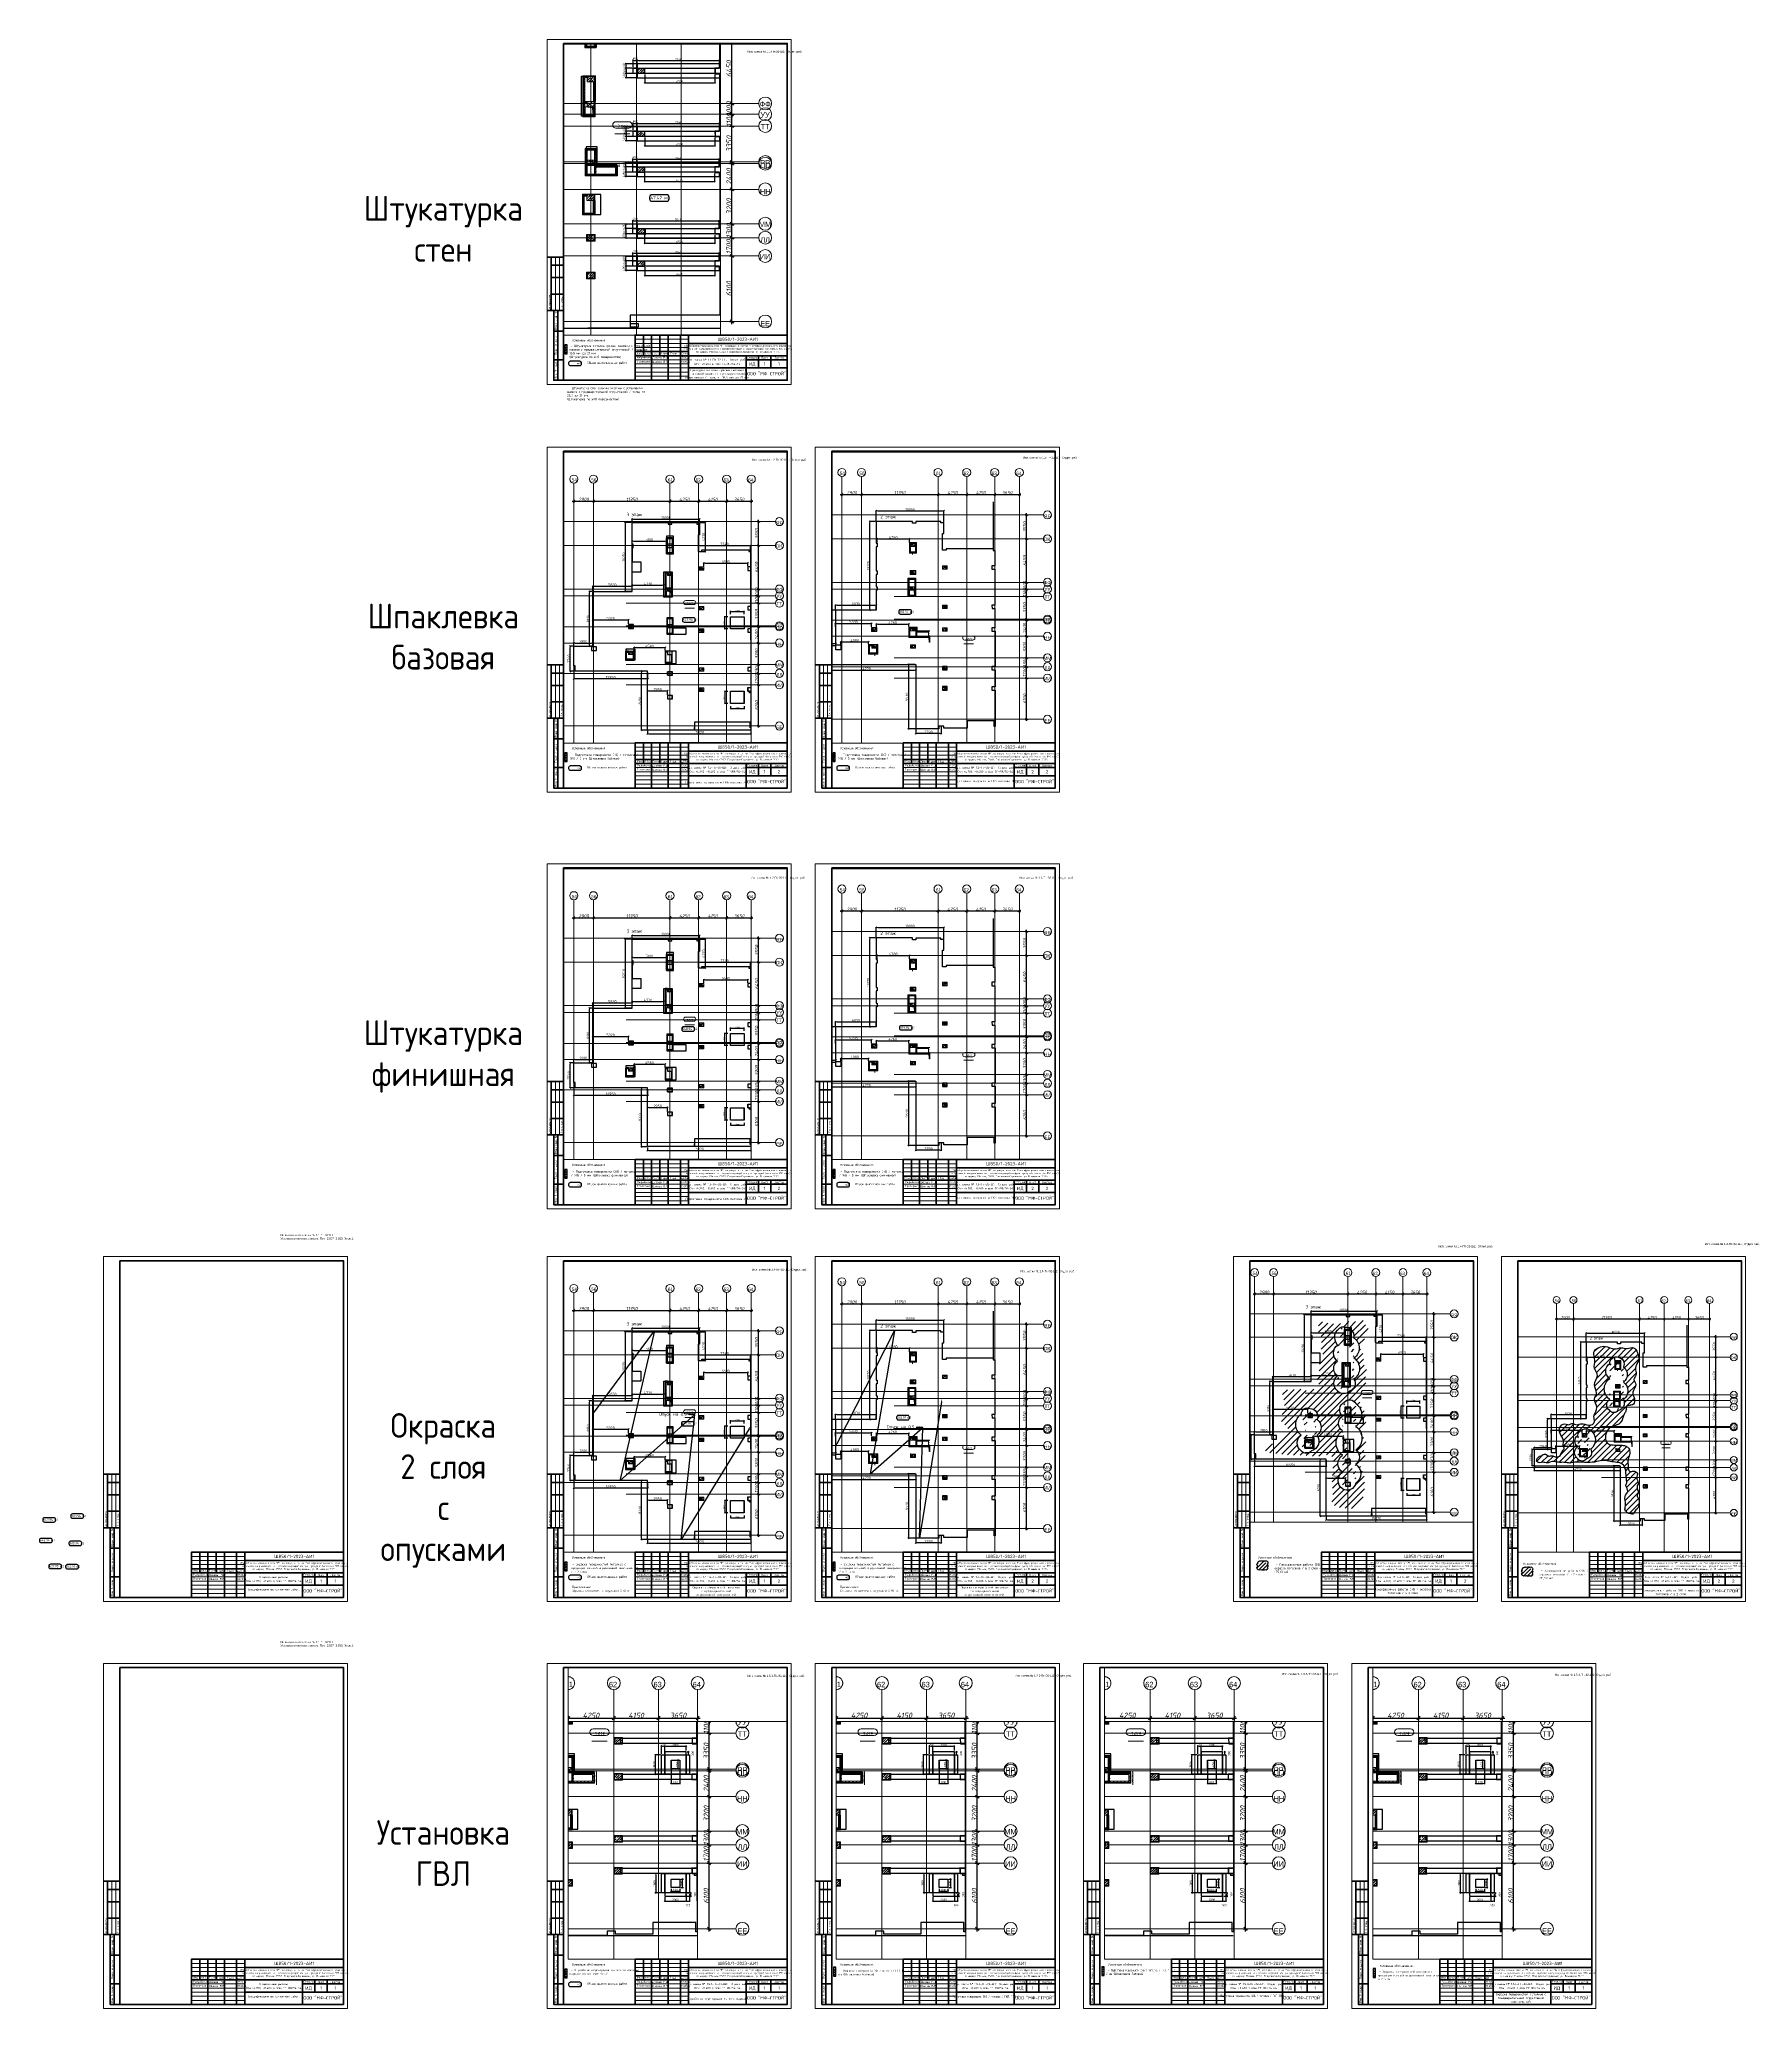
# Paper-space layout '1.n-Пт-Э2-Ш1' of a CAD drawing. Header units: millimetres. Extents: x 252 to 2336, y -1955 to 442.
# The model-space entities are those that its viewports show. They can reach past a viewport. Long polylines and large blocks are cut down to what shows.
import ezdxf
from ezdxf import colors
from ezdxf.entities.mleader import LeaderData, LeaderLine
from ezdxf.enums import TextEntityAlignment as Align
from ezdxf.math import Vec2, Vec3

# ---------------------------------------------------------------- set-up
doc = ezdxf.new("R2018")
doc.units = ezdxf.units.MM
doc.linetypes.add('50_200_ШТРИХ_1Т_ш5_п1_п1_', pattern=[1400, 1000, -200, 0, -200])
for name, color, linetype, lineweight in [('2) окраска коммуникации', 152, 'Continuous', 30), ('A-ANNO-DIMS', 7, 'Continuous', 9), ('A-WALL', 7, 'Continuous', 5), ('A-WALL-FNSH-1', 7, 'Continuous', 5), ('A-WALL-IDEN', 7, 'Continuous', 9), ('I-WALL', 7, 'Continuous', 5), ('S-COLS', 7, 'Continuous', 9), ('S-COLS-1', 7, 'Continuous', 5), ('Ограждение', 7, 'Continuous', 9), ('Ограждение-1', 7, 'Continuous', 20), ('Основные линии', 7, 'Continuous', 30), ('Размеры', 7, 'Continuous', 15)]:
    doc.layers.add(name, color=color, linetype=linetype, lineweight=lineweight)
for name, color, linetype, lineweight, true_color in [('A-AREA-IDEN-1', 7, 'Continuous', 9, 0xaaaaaa), ('A-FLOR-1', 7, 'Continuous', 5, 0xc0c0c0), ('I-WALL-15', 7, 'Continuous', 5, 0x787878), ('M-EQPM-1', 7, 'Continuous', 9, 0xaaaaaa), ('M-EQPM-2', 7, 'Continuous', 9, 0xe2e2e2), ('Оси-1', 7, 'Continuous', 20, 0xaaaaaa), ('Оси-2', 7, 'Continuous', 9, 0xaaaaaa), ('Оси-3', 7, '50_200_ШТРИХ_1Т_ш5_п1_п1_', 9, 0xaaaaaa)]:
    doc.layers.add(name, color=color, linetype=linetype, lineweight=lineweight, true_color=true_color)
doc.layers.add('ВЭ', color=7, linetype='Continuous', lineweight=15, plot=False)
doc.layers.add('Условные обозначения', color=90, linetype='Continuous')
doc.styles.add('Arial', font='arial.ttf', dxfattribs={"width": 0.9, "height": 500})
doc.styles.add('ISOCPEUR_I', font='isocpeui.ttf', dxfattribs={"height": 300})
doc.styles.add('ISOCPEUR_I_1', font='isocpeui.ttf', dxfattribs={"width": 0.9, "height": 500})
doc.styles.get("Standard").update_dxf_attribs({"font": 'arial.ttf'})
doc.styles.add('СПДС', font='isocpeur.ttf', dxfattribs={"width": 0.9})
doc.dimstyles.new('ISO-2_5_0_9К_БОЛЬШОЙ', dxfattribs={"dimscale": 304.8, "dimtxt": 497.990588, "dimasz": 0.984252, "dimexe": 0.787402, "dimexo": 0, "dimgap": 0, "dimtad": 1, "dimdec": 0, "dimzin": 0, "dimdsep": 46, "dimtxsty": 'ISOCPEUR_I_1', "dimblk1": 'OBLIQUE', "dimblk2": 'OBLIQUE', "dimsah": 1, "dimcen": 0.09, "dimdle": 0.787402, "dimazin": 0, "dimtfac": 1, "dimtdec": 4, "dimtix": 1, "dimtmove": 0, "dimatfit": 3, "dimfxl": 1, "dimtvp": 1, "dimtolj": 1, "dimtzin": 0, "dimarcsym": 2})
doc.dimstyles.new('Больше Размера А3', dxfattribs={"dimtxt": 400, "dimasz": 200, "dimexe": 70, "dimexo": 100, "dimgap": 20, "dimtad": 1, "dimdec": 0, "dimrnd": 10, "dimzin": 0, "dimdsep": 46, "dimtxsty": 'СПДС', "dimblk": 'ARROWHEAD_6', "dimcen": 1, "dimclrd": 256, "dimclre": 256, "dimclrt": 256, "dimazin": 0, "dimtfac": 1, "dimtdec": 0, "dimtmove": 2, "dimatfit": 3, "dimfxl": 1, "dimtolj": 1, "dimtzin": 0, "dimarcsym": 0})
doc.dimstyles.new('Размера А3', dxfattribs={"dimtxt": 200, "dimasz": 100, "dimexe": 70, "dimexo": 100, "dimgap": 20, "dimtad": 1, "dimdec": 0, "dimrnd": 10, "dimzin": 0, "dimdsep": 46, "dimtxsty": 'СПДС', "dimblk": 'ARROWHEAD_6', "dimcen": 1, "dimclrd": 256, "dimclre": 256, "dimclrt": 256, "dimazin": 0, "dimtfac": 1, "dimtdec": 0, "dimtmove": 2, "dimatfit": 3, "dimfxl": 1, "dimtolj": 1, "dimtzin": 0, "dimarcsym": 0})
pattern_1 = [(45, (-60172.13, -33209.94), (-228.0985, 228.0985), []), (45, (-59944.03, -33209.94), (-228.0985, 228.0985), [403.225, -80.645, 6.706, -73.939])]
pattern_2 = [(0, (-60172.13, -33330.94), (406.4, 101.6), [6.706, -298.094, 6.706, -298.094, -1625.6]), (0, (-60172.13, -33330.94), (406.4, 101.6), [-609.6, 6.706, -602.894, 6.706, -298.094, -711.2]), (0, (-60172.13, -33330.94), (406.4, 101.6), [-1524, 6.706, -196.494, 6.706, -501.294]), (120, (-60019.73, -33280.14), (-291.18818, 301.15272), [6.706, -298.094, 6.706, -298.094, -1625.6]), (120, (-60019.73, -33280.14), (-291.18818, 301.15272), [-609.6, 6.706, -602.894, 6.706, -298.094, -711.2]), (120, (-60019.73, -33280.14), (-291.18818, 301.15272), [-1524, 6.706, -196.494, 6.706, -501.294]), (240, (-59968.93, -33076.94), (-115.21182, -402.75272), [6.706, -298.094, 6.706, -298.094, -1625.6]), (240, (-59968.93, -33076.94), (-115.21182, -402.75272), [-609.6, 6.706, -602.894, 6.706, -298.094, -711.2]), (240, (-59968.93, -33076.94), (-115.21182, -402.75272), [-1524, 6.706, -196.494, 6.706, -501.294])]
pattern_3 = [(45, (-60172.13, -33330.94), (-70.71068, 70.71068), [])]
pattern_4 = [(0, (-60172.13, -33210.2), (406.4, 101.6), [6.706, -298.094, 6.706, -298.094, -1625.6]), (0, (-60172.13, -33210.2), (406.4, 101.6), [-609.6, 6.706, -602.894, 6.706, -298.094, -711.2]), (0, (-60172.13, -33210.2), (406.4, 101.6), [-1524, 6.706, -196.494, 6.706, -501.294]), (120, (-60019.73, -33159.4), (-291.18818, 301.15272), [6.706, -298.094, 6.706, -298.094, -1625.6]), (120, (-60019.73, -33159.4), (-291.18818, 301.15272), [-609.6, 6.706, -602.894, 6.706, -298.094, -711.2]), (120, (-60019.73, -33159.4), (-291.18818, 301.15272), [-1524, 6.706, -196.494, 6.706, -501.294]), (240, (-59968.93, -32956.2), (-115.21182, -402.75272), [6.706, -298.094, 6.706, -298.094, -1625.6]), (240, (-59968.93, -32956.2), (-115.21182, -402.75272), [-609.6, 6.706, -602.894, 6.706, -298.094, -711.2]), (240, (-59968.93, -32956.2), (-115.21182, -402.75272), [-1524, 6.706, -196.494, 6.706, -501.294])]
pattern_5 = [(45, (-60172.13, -33210.2), (-70.71068, 70.71068), [])]
pattern_6 = [(0, (-60172.13, -33209.94), (406.4, 101.6), [6.706, -298.094, 6.706, -298.094, -1625.6]), (0, (-60172.13, -33209.94), (406.4, 101.6), [-609.6, 6.706, -602.894, 6.706, -298.094, -711.2]), (0, (-60172.13, -33209.94), (406.4, 101.6), [-1524, 6.706, -196.494, 6.706, -501.294]), (120, (-60019.73, -33159.14), (-291.18818, 301.15272), [6.706, -298.094, 6.706, -298.094, -1625.6]), (120, (-60019.73, -33159.14), (-291.18818, 301.15272), [-609.6, 6.706, -602.894, 6.706, -298.094, -711.2]), (120, (-60019.73, -33159.14), (-291.18818, 301.15272), [-1524, 6.706, -196.494, 6.706, -501.294]), (240, (-59968.93, -32955.94), (-115.21182, -402.75272), [6.706, -298.094, 6.706, -298.094, -1625.6]), (240, (-59968.93, -32955.94), (-115.21182, -402.75272), [-609.6, 6.706, -602.894, 6.706, -298.094, -711.2]), (240, (-59968.93, -32955.94), (-115.21182, -402.75272), [-1524, 6.706, -196.494, 6.706, -501.294])]
pattern_7 = [(45, (-60172.13, -33209.94), (-70.71068, 70.71068), [])]
pattern_8 = [(0, (-60172.13, -33931.94), (406.4, 101.6), [6.706, -298.094, 6.706, -298.094, -1625.6]), (0, (-60172.13, -33931.94), (406.4, 101.6), [-609.6, 6.706, -602.894, 6.706, -298.094, -711.2]), (0, (-60172.13, -33931.94), (406.4, 101.6), [-1524, 6.706, -196.494, 6.706, -501.294]), (120, (-60019.73, -33881.14), (-291.18818, 301.15272), [6.706, -298.094, 6.706, -298.094, -1625.6]), (120, (-60019.73, -33881.14), (-291.18818, 301.15272), [-609.6, 6.706, -602.894, 6.706, -298.094, -711.2]), (120, (-60019.73, -33881.14), (-291.18818, 301.15272), [-1524, 6.706, -196.494, 6.706, -501.294]), (240, (-59968.93, -33677.94), (-115.21182, -402.75272), [6.706, -298.094, 6.706, -298.094, -1625.6]), (240, (-59968.93, -33677.94), (-115.21182, -402.75272), [-609.6, 6.706, -602.894, 6.706, -298.094, -711.2]), (240, (-59968.93, -33677.94), (-115.21182, -402.75272), [-1524, 6.706, -196.494, 6.706, -501.294])]
pattern_9 = [(45, (-60172.13, -33931.94), (-169.70563, 169.70563), [])]
pattern_10 = [(45, (-60172.13, -33210.2), (-169.70563, 169.70563), [])]
pattern_11 = [(45, (-56770.6, -163117.77), (-228.0985, 228.0985), []), (45, (-56542.5, -163117.77), (-228.0985, 228.0985), [403.225, -80.645, 6.706, -73.939])]
pattern_12 = [(0, (-56770.59, -163117.77), (406.4, 101.6), [6.706, -298.094, 6.706, -298.094, -1625.6]), (0, (-56770.59, -163117.77), (406.4, 101.6), [-609.6, 6.706, -602.894, 6.706, -298.094, -711.2]), (0, (-56770.59, -163117.77), (406.4, 101.6), [-1524, 6.706, -196.494, 6.706, -501.294]), (120, (-56618.19, -163066.97), (-291.18818, 301.15272), [6.706, -298.094, 6.706, -298.094, -1625.6]), (120, (-56618.19, -163066.97), (-291.18818, 301.15272), [-609.6, 6.706, -602.894, 6.706, -298.094, -711.2]), (120, (-56618.19, -163066.97), (-291.18818, 301.15272), [-1524, 6.706, -196.494, 6.706, -501.294]), (240, (-56567.39, -162863.77), (-115.21182, -402.75272), [6.706, -298.094, 6.706, -298.094, -1625.6]), (240, (-56567.39, -162863.77), (-115.21182, -402.75272), [-609.6, 6.706, -602.894, 6.706, -298.094, -711.2]), (240, (-56567.39, -162863.77), (-115.21182, -402.75272), [-1524, 6.706, -196.494, 6.706, -501.294])]
pattern_13 = [(45, (-56770.59, -163117.77), (-70.71068, 70.71068), [])]
pattern_14 = [(0, (-56796.42, -163762.66), (406.4, 101.6), [6.706, -298.094, 6.706, -298.094, -1625.6]), (0, (-56796.42, -163762.66), (406.4, 101.6), [-609.6, 6.706, -602.894, 6.706, -298.094, -711.2]), (0, (-56796.42, -163762.66), (406.4, 101.6), [-1524, 6.706, -196.494, 6.706, -501.294]), (120, (-56644.02, -163711.86), (-291.18818, 301.15272), [6.706, -298.094, 6.706, -298.094, -1625.6]), (120, (-56644.02, -163711.86), (-291.18818, 301.15272), [-609.6, 6.706, -602.894, 6.706, -298.094, -711.2]), (120, (-56644.02, -163711.86), (-291.18818, 301.15272), [-1524, 6.706, -196.494, 6.706, -501.294]), (240, (-56593.22, -163508.66), (-115.21182, -402.75272), [6.706, -298.094, 6.706, -298.094, -1625.6]), (240, (-56593.22, -163508.66), (-115.21182, -402.75272), [-609.6, 6.706, -602.894, 6.706, -298.094, -711.2]), (240, (-56593.22, -163508.66), (-115.21182, -402.75272), [-1524, 6.706, -196.494, 6.706, -501.294])]
pattern_15 = [(45, (-56796.42, -163762.66), (-70.71068, 70.71068), [])]
pattern_16 = [(45, (-56770.59, -163117.77), (-169.70563, 169.70563), [])]
pattern_17 = [(45, (-10346.96, 87974.26), (-228.0985, 228.0985), []), (45, (-10118.86, 87974.26), (-228.0985, 228.0985), [403.225, -80.645, 6.706, -73.939])]
pattern_18 = [(0, (-10346.96, 87974.26), (406.4, 101.6), [6.706, -298.094, 6.706, -298.094, -1625.6]), (0, (-10346.96, 87974.26), (406.4, 101.6), [-609.6, 6.706, -602.894, 6.706, -298.094, -711.2]), (0, (-10346.96, 87974.26), (406.4, 101.6), [-1524, 6.706, -196.494, 6.706, -501.294]), (120, (-10194.56, 88025.06), (-291.18818, 301.15272), [6.706, -298.094, 6.706, -298.094, -1625.6]), (120, (-10194.56, 88025.06), (-291.18818, 301.15272), [-609.6, 6.706, -602.894, 6.706, -298.094, -711.2]), (120, (-10194.56, 88025.06), (-291.18818, 301.15272), [-1524, 6.706, -196.494, 6.706, -501.294]), (240, (-10143.76, 88228.26), (-115.21182, -402.75272), [6.706, -298.094, 6.706, -298.094, -1625.6]), (240, (-10143.76, 88228.26), (-115.21182, -402.75272), [-609.6, 6.706, -602.894, 6.706, -298.094, -711.2]), (240, (-10143.76, 88228.26), (-115.21182, -402.75272), [-1524, 6.706, -196.494, 6.706, -501.294])]
pattern_19 = [(45, (-10346.96, 87974.26), (-70.71068, 70.71068), [])]
pattern_20 = [(0, (-10372.8, 88095.26), (406.4, 101.6), [6.706, -298.094, 6.706, -298.094, -1625.6]), (0, (-10372.8, 88095.26), (406.4, 101.6), [-609.6, 6.706, -602.894, 6.706, -298.094, -711.2]), (0, (-10372.8, 88095.26), (406.4, 101.6), [-1524, 6.706, -196.494, 6.706, -501.294]), (120, (-10220.4, 88146.06), (-291.18818, 301.15272), [6.706, -298.094, 6.706, -298.094, -1625.6]), (120, (-10220.4, 88146.06), (-291.18818, 301.15272), [-609.6, 6.706, -602.894, 6.706, -298.094, -711.2]), (120, (-10220.4, 88146.06), (-291.18818, 301.15272), [-1524, 6.706, -196.494, 6.706, -501.294]), (240, (-10169.6, 88349.26), (-115.21182, -402.75272), [6.706, -298.094, 6.706, -298.094, -1625.6]), (240, (-10169.6, 88349.26), (-115.21182, -402.75272), [-609.6, 6.706, -602.894, 6.706, -298.094, -711.2]), (240, (-10169.6, 88349.26), (-115.21182, -402.75272), [-1524, 6.706, -196.494, 6.706, -501.294])]
pattern_21 = [(45, (-10372.8, 88095.26), (-70.71068, 70.71068), [])]
pattern_22 = [(0, (-10374.66, 88027.26), (406.4, 101.6), [6.706, -298.094, 6.706, -298.094, -1625.6]), (0, (-10374.66, 88027.26), (406.4, 101.6), [-609.6, 6.706, -602.894, 6.706, -298.094, -711.2]), (0, (-10374.66, 88027.26), (406.4, 101.6), [-1524, 6.706, -196.494, 6.706, -501.294]), (120, (-10222.26, 88078.06), (-291.18818, 301.15272), [6.706, -298.094, 6.706, -298.094, -1625.6]), (120, (-10222.26, 88078.06), (-291.18818, 301.15272), [-609.6, 6.706, -602.894, 6.706, -298.094, -711.2]), (120, (-10222.26, 88078.06), (-291.18818, 301.15272), [-1524, 6.706, -196.494, 6.706, -501.294]), (240, (-10171.46, 88281.26), (-115.21182, -402.75272), [6.706, -298.094, 6.706, -298.094, -1625.6]), (240, (-10171.46, 88281.26), (-115.21182, -402.75272), [-609.6, 6.706, -602.894, 6.706, -298.094, -711.2]), (240, (-10171.46, 88281.26), (-115.21182, -402.75272), [-1524, 6.706, -196.494, 6.706, -501.294])]
pattern_23 = [(45, (-10374.66, 88027.26), (-70.71068, 70.71068), [])]
pattern_24 = [(45, (-10346.96, 87974.26), (-169.70563, 169.70563), [])]

# ---------------------------------------------------------------- blocks, each defined once
blk = doc.blocks.new('*U48')
at = {"lineweight": 0}
blk.add_lwpolyline([(-292, -5), (5, -5), (5, 415), (-292, 415)], close=True, dxfattribs=at)
at = {"color": 0, "linetype": 'Continuous', "lineweight": 50}
blk.add_lwpolyline([(-272, 410), (0, 410), (0, 0), (-272, 0)], close=True, dxfattribs=at)
at = {"lineweight": 35}
for points in [[(-272, 150), (-292, 150)], [(-287, 85), (-287, 150)], [(-272, 140), (-287, 140)], [(-272, 125), (-287, 125)], [(-272, 105), (-287, 105)], [(-272, 85), (-292, 85)], [(-272, 85), (-284, 85), (-284, 0), (-272, 0)], [(-279, 0), (-279, 85)], [(-272, 60), (-284, 60)], [(-175, 55), (-175, 30)], [(-165, 55), (-165, 0)], [(-155, 55), (-155, 30)], [(-145, 55), (-145, 0)], [(-130, 55), (-130, 0)], [(-120, 55), (-120, 0)], [(-272, 25), (-284, 25)], [(-185, 35), (-120, 35)], [(-185, 30), (0, 30)], [(-120, 45), (0, 45)], [(-50, 30), (-50, 0)], [(-50, 25), (0, 25)], [(-35, 30), (-35, 15)], [(-20, 30), (-20, 15)], [(-120, 15), (0, 15)]]:
    blk.add_lwpolyline(points, dxfattribs=at)
at = {"lineweight": 18}
for points in [[(-282, 85), (-282, 150)], [(-277, 85), (-277, 150)], [(-185, 50), (-120, 50)], [(-185, 45), (-120, 45)], [(-185, 40), (-120, 40)], [(-185, 25), (-120, 25)], [(-185, 20), (-120, 20)], [(-185, 15), (-120, 15)], [(-185, 10), (-120, 10)], [(-185, 5), (-120, 5)]]:
    blk.add_lwpolyline(points, dxfattribs=at)
at = {"lineweight": 35}
blk.add_lwpolyline([(-185, 0), (0, 0), (0, 55), (-185, 55)], close=True, dxfattribs=at)
at = {"lineweight": 0}
blk.add_lwpolyline([(0, -5), (5, -5), (5, 0)], dxfattribs=at)
at = {"lineweight": -2, "char_height": 2.5, "attachment_point": 5, "rotation": 90, "style": 'СПДС'}
for s, insert, width in [('Согласовано', (-289.5, 95), 19.991), ('Гл. спец.', (-274.5, 95), 19.991), ('Взам. инв. N', (-281.5, 72.5), 24.991), ('Подл. и дата', (-281.5, 42.5), 34.991), ('Инв. N подл.', (-281.5, 12.5), 24.991)]:
    blk.add_mtext(s, dxfattribs=dict(at, insert=insert, width=width))
at = {"lineweight": -2, "char_height": 2.5, "style": 'СПДС'}
for s, insert, width, attachment_point in [('Разработал', (-183.1, 27.5), 17.953, 4), ('Проверил', (-183.1, 22.5), 17.953, 4), ('Изм.', (-180, 32.5), 10, 5), ('Кол.уч.', (-170, 32.5), 10, 5), ('Лист', (-160, 32.5), 10, 5), ('N док.', (-150, 32.5), 10, 5), ('Подп.', (-137.5, 32.5), 15, 5), ('Дата', (-125, 32.5), 10, 5), ('Стадия', (-42.5, 27.5), 15, 5), ('Лист', (-27.5, 27.5), 15, 5), ('Листов', (-10, 27.5), 20, 5)]:
    blk.add_mtext(s, dxfattribs=dict(at, insert=insert, width=width, attachment_point=attachment_point))
at = {"insert": (-119.3, 43.2), "char_height": 2.2, "attachment_point": 1, "style": 'СПДС'}
blk.add_mtext_dynamic_manual_height_columns('\\pxqc;Общеобразовательная школа №1, входящая в состав Многофункционального комплекса спортивной направленности с соответствующей инфраструктурой (емкостью 850 мест)½ \\Pпо адресу: Москва, СЗАО, Покровское‐Стрешнево, уч. Владение 71/14', width=118.293, gutter_width=0, heights=[12.8], dxfattribs=at)
at = {"lineweight": 30, "width": 0.9, "flags": 104}
blk.add_attdef('ШАПКА', text='', height=3, dxfattribs=at).set_placement((-135, 281), align=Align.MIDDLE_CENTER)
at = {"style": 'СПДС'}
for tag, height, p in [('ШИФР_ПРОЕКТА', 4, (-60, 50)), ('НАИМЕНОВАНИЕ_ОБЪЕКТА', 2.5, (-85, 25)), ('НАИМЕНОВАНИЕ_ОБЪЕКТА2', 2.5, (-85, 20)), ('НАИМЕНОВАНИЕ_ЧЕРТЕЖА2', 2.5, (-85, 5)), ('НАИМЕНОВАНИЕ_ЧЕРТЕЖА1', 2.5, (-85, 10)), ('ОРГАНИЗАЦИЯ_РАЗРАБОТЧИК1', 4, (-25, 8.1)), ('СТАДИЯ', 4, (-42.5, 20)), ('ЛИСТ_первый', 4, (-27.5, 20)), ('ЛИСТОВ', 4, (-10, 20))]:
    blk.add_attdef(tag, text='', height=height, dxfattribs=at).set_placement(p, align=Align.MIDDLE_CENTER)
for tag, p in [('РАЗРАБОТЧИК', (-164, 27.5)), ('РУК.ГРУППЫ', (-164, 22.5))]:
    blk.add_attdef(tag, text='', height=2.5, dxfattribs=at).set_placement(p, align=Align.MIDDLE_LEFT)
at = {"style": 'СПДС', "width": 0.9}
for p in [(-129.6, 26.4), (-129.6, 21.4)]:
    blk.add_attdef('ДАТА', p, '', height=2.3, dxfattribs=at)
blk = doc.blocks.new('BSC_Колонна _Прямоугольная - 500х700-V304-АИ_План этажа_Стены_2')
at = {"layer": 'S-COLS-1'}
h = blk.add_hatch(dxfattribs=at)
h.set_pattern_fill('FP_173', color=256, style=0, pattern_type=2)
h.set_pattern_definition([(315, (-64381.04, 93600), (228.0985, 228.0985), []), (315, (-64381.04, 93371.9), (228.0985, 228.0985), [403.225, -80.645, 6.706, -73.939])])
h.paths.add_polyline_path([(-250, 350), (-250, -350), (250, -350), (250, 350), (223, 350)])
for p, q in [((250, 350), (-250, 350)), ((-250, 350), (-250, -350)), ((250, -350), (250, 350)), ((-250, -350), (250, -350))]:
    blk.add_line(p, q, dxfattribs=at)
blk = doc.blocks.new('BSC_Колонна _Прямоугольная - 500х700-V305-АИ_План этажа_Стены_2')
at = {"layer": 'S-COLS-1'}
h = blk.add_hatch(dxfattribs=at)
h.set_pattern_fill('FP_174', color=256, style=0, pattern_type=2)
h.set_pattern_definition([(315, (-70131.04, 93600), (228.0985, 228.0985), []), (315, (-70131.04, 93371.9), (228.0985, 228.0985), [403.225, -80.645, 6.706, -73.939])])
h.paths.add_polyline_path([(-250, 350), (-250, -350), (250, -350), (250, 350), (168, 350)])
for p, q in [((250, 350), (-250, 350)), ((-250, 350), (-250, -350)), ((250, -350), (250, 350)), ((-250, -350), (250, -350))]:
    blk.add_line(p, q, dxfattribs=at)
blk = doc.blocks.new('BSC_Колонна _Прямоугольная - 500х700-V306-АИ_План этажа_Стены_2')
at = {"layer": 'S-COLS-1'}
h = blk.add_hatch(dxfattribs=at)
h.set_pattern_fill('FP_175', color=256, style=0, pattern_type=2)
h.set_pattern_definition([(315, (-73481.04, 93600), (228.0985, 228.0985), []), (315, (-73481.04, 93371.9), (228.0985, 228.0985), [403.225, -80.645, 6.706, -73.939])])
h.paths.add_polyline_path([(-250, 350), (-250, -350), (250, -350), (250, 350)])
for p, q in [((250, 350), (-250, 350)), ((-250, 350), (-250, -350)), ((250, -350), (250, 350)), ((-250, -350), (250, -350))]:
    blk.add_line(p, q, dxfattribs=at)
blk = doc.blocks.new('BSC_Колонна _Прямоугольная - 500х700-V309-АИ_План этажа_Стены_2')
at = {"layer": 'S-COLS-1'}
h = blk.add_hatch(dxfattribs=at)
h.set_pattern_fill('FP_178', color=256, style=0, pattern_type=2)
h.set_pattern_definition([(315, (-79331.04, 93600), (228.0985, 228.0985), []), (315, (-79331.04, 93371.9), (228.0985, 228.0985), [403.225, -80.645, 6.706, -73.939])])
h.paths.add_polyline_path([(-250, 350), (-250, -350), (250, -350), (250, 350)])
for p, q in [((250, 350), (-250, 350)), ((-250, 350), (-250, -350)), ((250, -350), (250, 350)), ((-250, -350), (250, -350))]:
    blk.add_line(p, q, dxfattribs=at)
blk = doc.blocks.new('BSC_Колонна _Прямоугольная - 500х700-V316-АИ_План этажа_Стены_2')
at = {"layer": 'S-COLS-1'}
h = blk.add_hatch(dxfattribs=at)
h.set_pattern_fill('FP_185', color=256, style=0, pattern_type=2)
h.set_pattern_definition([(315, (-61381.04, 93600), (228.0985, 228.0985), []), (315, (-61381.04, 93371.9), (228.0985, 228.0985), [403.225, -80.645, 6.706, -73.939])])
h.paths.add_polyline_path([(-250, 350), (-250, -350), (250, -350), (250, 350)])
for p, q in [((250, 350), (-250, 350)), ((-250, 350), (-250, -350)), ((250, -350), (250, 350)), ((-250, -350), (250, -350))]:
    blk.add_line(p, q, dxfattribs=at)
blk = doc.blocks.new('BSC_Колонна _Прямоугольная - 500х700-V357-АИ_План этажа_Стены_2')
at = {"layer": 'S-COLS-1'}
h = blk.add_hatch(dxfattribs=at)
h.set_pattern_fill('FP_216', color=256, style=0, pattern_type=2)
h.set_pattern_definition([(315, (-66830.7, 83150), (228.0985, 228.0985), []), (315, (-66830.7, 82921.9), (228.0985, 228.0985), [403.225, -80.645, 6.706, -73.939])])
h.paths.add_polyline_path([(-250, 350), (-250, -350), (250, -350), (250, 350)])
for p, q in [((250, 350), (-250, 350)), ((-250, 350), (-250, -350)), ((250, -350), (250, 350)), ((-250, -350), (250, -350))]:
    blk.add_line(p, q, dxfattribs=at)
blk = doc.blocks.new('BSC_Колонна _Прямоугольная - 500х700-V359-АИ_План этажа_Стены_2')
at = {"layer": 'S-COLS-1'}
h = blk.add_hatch(dxfattribs=at)
h.set_pattern_fill('FP_218', color=256, style=0, pattern_type=2)
h.set_pattern_definition([(315, (-70130.7, 83150), (228.0985, 228.0985), []), (315, (-70130.7, 82921.9), (228.0985, 228.0985), [403.225, -80.645, 6.706, -73.939])])
h.paths.add_polyline_path([(-250, 115), (-250, -350), (250, -350), (250, 350), (-250, 350)])
for p, q in [((250, 350), (-250, 350)), ((-250, 350), (-250, -350)), ((250, -350), (250, 350)), ((-250, -350), (250, -350))]:
    blk.add_line(p, q, dxfattribs=at)
blk = doc.blocks.new('BSC_Колонна _Прямоугольная - 500х700-V360-АИ_План этажа_Стены_2')
at = {"layer": 'S-COLS-1'}
h = blk.add_hatch(dxfattribs=at)
h.set_pattern_fill('FP_219', color=256, style=0, pattern_type=2)
h.set_pattern_definition([(315, (-70130.7, 88900), (228.0985, 228.0985), []), (315, (-70130.7, 88671.9), (228.0985, 228.0985), [403.225, -80.645, 6.706, -73.939])])
h.paths.add_polyline_path([(-250, 350), (-250, -350), (250, -350), (250, 350), (169, 350)])
for p, q in [((250, 350), (-250, 350)), ((-250, 350), (-250, -350)), ((250, -350), (250, 350)), ((-250, -350), (250, -350))]:
    blk.add_line(p, q, dxfattribs=at)
blk = doc.blocks.new('BSC_Колонна _Прямоугольная - 500х700-V362-АИ_План этажа_Стены_2')
at = {"layer": 'S-COLS-1'}
h = blk.add_hatch(dxfattribs=at)
h.set_pattern_fill('FP_221', color=256, style=0, pattern_type=2)
h.set_pattern_definition([(315, (-75580.7, 88900), (228.0985, 228.0985), []), (315, (-75580.7, 88671.9), (228.0985, 228.0985), [403.225, -80.645, 6.706, -73.939])])
h.paths.add_polyline_path([(-250, 350), (-250, -350), (250, -350), (250, 350)])
for p, q in [((250, 350), (-250, 350)), ((250, -350), (250, 350)), ((-250, -230), (-250, -350)), ((-250, -350), (250, -350))]:
    blk.add_line(p, q, dxfattribs=at)
blk = doc.blocks.new('BSC_Колонна _Прямоугольная - 500х700-V363-АИ_План этажа_Стены_2')
at = {"layer": 'S-COLS-1'}
h = blk.add_hatch(dxfattribs=at)
h.set_pattern_fill('FP_222', color=256, style=0, pattern_type=2)
h.set_pattern_definition([(315, (-77930.7, 88900), (228.0985, 228.0985), []), (315, (-77930.7, 88671.9), (228.0985, 228.0985), [403.225, -80.645, 6.706, -73.939])])
h.paths.add_polyline_path([(-250, 350), (-250, -350), (250, -350), (250, 350)])
for p, q in [((250, 350), (-250, 350)), ((-250, 350), (-250, -350)), ((250, -350), (250, 350)), ((-250, -350), (250, -350))]:
    blk.add_line(p, q, dxfattribs=at)
blk = doc.blocks.new('Канал вертикальный прямоугольный - Шахта - значок проема-24087406-АИ_План этажа_Стены_2')
at = {"layer": 'M-EQPM-2'}
blk.add_hatch(color=256, dxfattribs=at).paths.add_polyline_path([(375, 375), (-375, 375), (-375, -375), (-300, 300)])
at = {"layer": 'M-EQPM-1'}
for p, q in [((-375, -375), (-375, 375)), ((-375, 375), (375, 375)), ((-300, 300), (-375, -375)), ((-300, 300), (375, 375)), ((375, 375), (375, -375)), ((375, -375), (-375, -375))]:
    blk.add_line(p, q, dxfattribs=at)
blk = doc.blocks.new('AAR_СКБ_Марка_помещения_1_5 ммп - Номер _ Площадь-27962135-АИ_План этажа_Стены_2')
at = {"layer": 'A-AREA-IDEN-1'}
for p, q in [((-2.99, 3), (3.01, 3)), ((-2.99, 0), (3.01, 0)), ((-3.53, -2.69), (3.53, -2.69))]:
    blk.add_line(p, q, dxfattribs=at)
for centre, start, end in [((-2.99, 1.5), 90, 270), ((3.01, 1.5), 270, 90)]:
    blk.add_arc(centre, 1.5, start, end, dxfattribs=at)
blk = doc.blocks.new('Ось сетки - Круг_Ø6_00__ISO-2_5_0_9K_-17386508-АИ_План этажа_Стены_3')
at = {"layer": 'Оси-1'}
blk.add_circle((0, 0), 3, dxfattribs=at)
blk = doc.blocks.new('BSC_Колонна _Прямоугольная - 500х700-V240-АИ_План этажа_Стены_3')
at = {"layer": 'S-COLS-1'}
h = blk.add_hatch(dxfattribs=at)
h.set_pattern_fill('FP_168', color=256, style=0, pattern_type=2)
h.set_pattern_definition([(315, (-64381.04, 93900), (228.0985, 228.0985), []), (315, (-64381.04, 93671.9), (228.0985, 228.0985), [403.225, -80.645, 6.706, -73.939])])
h.paths.add_polyline_path([(-250, 350), (-250, -350), (250, -350), (250, 350), (-17, 350)])
for p, q in [((250, 350), (-250, 350)), ((-250, 350), (-250, -350)), ((250, -350), (250, 350)), ((-250, -350), (250, -350))]:
    blk.add_line(p, q, dxfattribs=at)
blk = doc.blocks.new('BSC_Колонна _Прямоугольная - 500х700-V241-АИ_План этажа_Стены_3')
at = {"layer": 'S-COLS-1'}
h = blk.add_hatch(dxfattribs=at)
h.set_pattern_fill('FP_169', color=256, style=0, pattern_type=2)
h.set_pattern_definition([(315, (-70131.04, 93900), (228.0985, 228.0985), []), (315, (-70131.04, 93671.9), (228.0985, 228.0985), [403.225, -80.645, 6.706, -73.939])])
h.paths.add_polyline_path([(-250, 350), (-250, -350), (250, -350), (250, 350), (-103, 350)])
for p, q in [((250, 350), (-250, 350)), ((-250, 350), (-250, -350)), ((250, -350), (250, 350)), ((-250, -350), (250, -350))]:
    blk.add_line(p, q, dxfattribs=at)
blk = doc.blocks.new('BSC_Колонна _Прямоугольная - 500х700-V242-АИ_План этажа_Стены_3')
at = {"layer": 'S-COLS-1'}
h = blk.add_hatch(dxfattribs=at)
h.set_pattern_fill('FP_170', color=256, style=0, pattern_type=2)
h.set_pattern_definition([(315, (-73481.04, 93900), (228.0985, 228.0985), []), (315, (-73481.04, 93671.9), (228.0985, 228.0985), [403.225, -80.645, 6.706, -73.939])])
h.paths.add_polyline_path([(-250, 350), (-250, -350), (250, -350), (250, 350), (86, 350)])
for p, q in [((250, 350), (-250, 350)), ((-250, 350), (-250, -350)), ((250, -350), (250, 350)), ((-250, -350), (250, -350))]:
    blk.add_line(p, q, dxfattribs=at)
blk = doc.blocks.new('BSC_Колонна _Прямоугольная - 500х700-V245-АИ_План этажа_Стены_3')
at = {"layer": 'S-COLS-1'}
h = blk.add_hatch(dxfattribs=at)
h.set_pattern_fill('FP_173', color=256, style=0, pattern_type=2)
h.set_pattern_definition([(315, (-79331.04, 93900), (228.0985, 228.0985), []), (315, (-79331.04, 93671.9), (228.0985, 228.0985), [403.225, -80.645, 6.706, -73.939])])
h.paths.add_polyline_path([(-250, 350), (-250, -350), (250, -350), (250, 350), (-101, 350)])
for p, q in [((250, 350), (-250, 350)), ((-250, 350), (-250, -350)), ((250, -350), (250, 350)), ((-250, -350), (250, -350))]:
    blk.add_line(p, q, dxfattribs=at)
blk = doc.blocks.new('BSC_Колонна _Прямоугольная - 500х700-V252-АИ_План этажа_Стены_3')
at = {"layer": 'S-COLS-1'}
h = blk.add_hatch(dxfattribs=at)
h.set_pattern_fill('FP_180', color=256, style=0, pattern_type=2)
h.set_pattern_definition([(315, (-61381.04, 93900), (228.0985, 228.0985), []), (315, (-61381.04, 93671.9), (228.0985, 228.0985), [403.225, -80.645, 6.706, -73.939])])
h.paths.add_polyline_path([(-250, 350), (-250, -350), (250, -350), (250, 350), (152, 350)])
for p, q in [((250, 350), (-250, 350)), ((-250, 350), (-250, -350)), ((250, -350), (250, 350)), ((-250, -350), (250, -350))]:
    blk.add_line(p, q, dxfattribs=at)
blk = doc.blocks.new('BSC_Колонна _Прямоугольная - 500х700-V299-АИ_План этажа_Стены_3')
at = {"layer": 'S-COLS-1'}
h = blk.add_hatch(dxfattribs=at)
h.set_pattern_fill('FP_205', color=256, style=0, pattern_type=2)
h.set_pattern_definition([(315, (-66830.7, 83450), (228.0985, 228.0985), []), (315, (-66830.7, 83221.9), (228.0985, 228.0985), [403.225, -80.645, 6.706, -73.939])])
h.paths.add_polyline_path([(-250, 350), (-250, -350), (250, -350), (250, 350)])
for p, q in [((250, 350), (-250, 350)), ((-250, 350), (-250, -350)), ((250, -350), (250, 350)), ((-250, -350), (250, -350))]:
    blk.add_line(p, q, dxfattribs=at)
blk = doc.blocks.new('BSC_Колонна _Прямоугольная - 500х700-V301-АИ_План этажа_Стены_3')
at = {"layer": 'S-COLS-1'}
h = blk.add_hatch(dxfattribs=at)
h.set_pattern_fill('FP_207', color=256, style=0, pattern_type=2)
h.set_pattern_definition([(315, (-70130.7, 83450), (228.0985, 228.0985), []), (315, (-70130.7, 83221.9), (228.0985, 228.0985), [403.225, -80.645, 6.706, -73.939])])
h.paths.add_polyline_path([(-250, 234), (-250, -350), (250, -350), (250, 350), (-250, 350)])
for p, q in [((250, 350), (-250, 350)), ((-250, 350), (-250, -350)), ((250, -350), (250, 350)), ((-250, -350), (250, -350))]:
    blk.add_line(p, q, dxfattribs=at)
blk = doc.blocks.new('BSC_Колонна _Прямоугольная - 500х700-V302-АИ_План этажа_Стены_3')
at = {"layer": 'S-COLS-1'}
h = blk.add_hatch(dxfattribs=at)
h.set_pattern_fill('FP_208', color=256, style=0, pattern_type=2)
h.set_pattern_definition([(315, (-70130.7, 89200), (228.0985, 228.0985), []), (315, (-70130.7, 88971.9), (228.0985, 228.0985), [403.225, -80.645, 6.706, -73.939])])
h.paths.add_polyline_path([(-250, 350), (-250, -350), (250, -350), (250, 350), (-103, 350)])
for p, q in [((250, 350), (-250, 350)), ((-250, 350), (-250, -350)), ((250, -350), (250, 350)), ((-250, -350), (250, -350))]:
    blk.add_line(p, q, dxfattribs=at)
blk = doc.blocks.new('BSC_Колонна _Прямоугольная - 500х700-V304-АИ_План этажа_Стены_3')
at = {"layer": 'S-COLS-1'}
h = blk.add_hatch(dxfattribs=at)
h.set_pattern_fill('FP_210', color=256, style=0, pattern_type=2)
h.set_pattern_definition([(315, (-75580.7, 89200), (228.0985, 228.0985), []), (315, (-75580.7, 88971.9), (228.0985, 228.0985), [403.225, -80.645, 6.706, -73.939])])
h.paths.add_polyline_path([(-250, 350), (-250, -350), (250, -350), (250, 350), (110, 350)])
for p, q in [((250, 350), (-250, 350)), ((250, -350), (250, 350)), ((-250, -230), (-250, -350)), ((-250, -350), (250, -350))]:
    blk.add_line(p, q, dxfattribs=at)
blk = doc.blocks.new('BSC_Колонна _Прямоугольная - 500х700-V305-АИ_План этажа_Стены_3')
at = {"layer": 'S-COLS-1'}
h = blk.add_hatch(dxfattribs=at)
h.set_pattern_fill('FP_211', color=256, style=0, pattern_type=2)
h.set_pattern_definition([(315, (-77930.7, 89200), (228.0985, 228.0985), []), (315, (-77930.7, 88971.9), (228.0985, 228.0985), [403.225, -80.645, 6.706, -73.939])])
h.paths.add_polyline_path([(-250, 350), (-250, -350), (250, -350), (250, 350)])
for p, q in [((250, 350), (-250, 350)), ((-250, 350), (-250, -350)), ((250, -350), (250, 350)), ((-250, -350), (250, -350))]:
    blk.add_line(p, q, dxfattribs=at)
blk = doc.blocks.new('Канал вертикальный прямоугольный - Шахта - значок проема-24087406-АИ_План этажа_Стены_3')
at = {"layer": 'M-EQPM-2'}
blk.add_hatch(color=256, dxfattribs=at).paths.add_polyline_path([(375, 375), (-375, 375), (-375, -375), (-300, 300)])
at = {"layer": 'M-EQPM-1'}
for p, q in [((-375, -375), (-375, 375)), ((-375, 375), (375, 375)), ((-300, 300), (-375, -375)), ((-300, 300), (375, 375)), ((375, 375), (375, -375)), ((375, -375), (-375, -375))]:
    blk.add_line(p, q, dxfattribs=at)
blk = doc.blocks.new('AAR_СКБ_Марка_помещения_1_5 ммп - Номер _ Площадь-27962135-АИ_План этажа_Стены_3')
at = {"layer": 'A-AREA-IDEN-1'}
for p, q in [((-2.99, 3), (3.01, 3)), ((-2.99, 0), (3.01, 0)), ((-3.53, -2.69), (3.53, -2.69))]:
    blk.add_line(p, q, dxfattribs=at)
for centre, start, end in [((-2.99, 1.5), 90, 270), ((3.01, 1.5), 270, 90)]:
    blk.add_arc(centre, 1.5, start, end, dxfattribs=at)
blk = doc.blocks.new('_Oblique')
at = {"color": 0, "linetype": 'ByBlock', "lineweight": -2}
blk.add_line((-0.5, -0.5), (0.5, 0.5), dxfattribs=at)
blk = doc.blocks.new('*D31')
at = {"layer": 'A-ANNO-DIMS', "color": 0, "lineweight": -2, "transparency": 16777216}
for p, q in [((45339, 96306), (45791, 96306)), ((45551, 89966), (45551, 96546)), ((45339, 90206), (45791, 90206))]:
    blk.add_line(p, q, dxfattribs=at)
at = {"layer": 'Defpoints', "color": 0, "transparency": 16777216}
for p in [(45339, 96306), (45551, 96306), (45339, 90206)]:
    blk.add_point(p, dxfattribs=at)
at = {"layer": 'A-ANNO-DIMS', "color": 0, "lineweight": -2, "transparency": 16777216, "xscale": 300, "yscale": 300, "zscale": 300}
for p, rotation in [((45551, 96306), 90), ((45551, 90206), 270)]:
    blk.add_blockref('_Oblique', p, dxfattribs=dict(at, rotation=rotation))
at = {"layer": 'A-ANNO-DIMS', "color": 0, "transparency": 16777216, "insert": (45301, 93256), "char_height": 500, "width": 1402.04, "attachment_point": 5, "rotation": 90, "style": 'ISOCPEUR_I_1'}
blk.add_mtext('\\A1;6100', dxfattribs=at)
blk = doc.blocks.new('*D32')
at = {"layer": 'A-ANNO-DIMS', "color": 0, "lineweight": -2, "transparency": 16777216}
for p, q in [((45339, 98006), (45791, 98006)), ((45551, 96066), (45551, 98246)), ((45339, 96306), (45791, 96306))]:
    blk.add_line(p, q, dxfattribs=at)
at = {"layer": 'Defpoints', "color": 0, "transparency": 16777216}
for p in [(45339, 98006), (45551, 98006), (45339, 96306)]:
    blk.add_point(p, dxfattribs=at)
at = {"layer": 'A-ANNO-DIMS', "color": 0, "lineweight": -2, "transparency": 16777216, "xscale": 300, "yscale": 300, "zscale": 300}
for p, rotation in [((45551, 98006), 90), ((45551, 96306), 270)]:
    blk.add_blockref('_Oblique', p, dxfattribs=dict(at, rotation=rotation))
at = {"layer": 'A-ANNO-DIMS', "color": 0, "transparency": 16777216, "insert": (45298, 97156), "char_height": 500, "width": 1402.04, "attachment_point": 5, "rotation": 90, "style": 'ISOCPEUR_I_1'}
blk.add_mtext('\\A1;1700', dxfattribs=at)
blk = doc.blocks.new('*D33')
at = {"layer": 'A-ANNO-DIMS', "color": 0, "lineweight": -2, "transparency": 16777216}
for p, q in [((45339, 99306), (45791, 99306)), ((45551, 97766), (45551, 99546)), ((45339, 98006), (45791, 98006))]:
    blk.add_line(p, q, dxfattribs=at)
at = {"layer": 'Defpoints', "color": 0, "transparency": 16777216}
for p in [(45339, 99306), (45551, 99306), (45339, 98006)]:
    blk.add_point(p, dxfattribs=at)
at = {"layer": 'A-ANNO-DIMS', "color": 0, "lineweight": -2, "transparency": 16777216, "xscale": 300, "yscale": 300, "zscale": 300}
for p, rotation in [((45551, 99306), 90), ((45551, 98006), 270)]:
    blk.add_blockref('_Oblique', p, dxfattribs=dict(at, rotation=rotation))
at = {"layer": 'A-ANNO-DIMS', "color": 0, "transparency": 16777216, "insert": (45301, 98656), "char_height": 500, "width": 1402.04, "attachment_point": 5, "rotation": 90, "style": 'ISOCPEUR_I_1'}
blk.add_mtext('\\A1;1300', dxfattribs=at)
blk = doc.blocks.new('*D34')
at = {"layer": 'A-ANNO-DIMS', "color": 0, "lineweight": -2, "transparency": 16777216}
for p, q in [((45551, 99066), (45551, 102746)), ((45339, 102506), (45791, 102506)), ((45339, 99306), (45791, 99306))]:
    blk.add_line(p, q, dxfattribs=at)
at = {"layer": 'Defpoints', "color": 0, "transparency": 16777216}
for p in [(45339, 102506), (45551, 102506), (45339, 99306)]:
    blk.add_point(p, dxfattribs=at)
at = {"layer": 'A-ANNO-DIMS', "color": 0, "lineweight": -2, "transparency": 16777216, "xscale": 300, "yscale": 300, "zscale": 300}
for p, rotation in [((45551, 102506), 90), ((45551, 99306), 270)]:
    blk.add_blockref('_Oblique', p, dxfattribs=dict(at, rotation=rotation))
at = {"layer": 'A-ANNO-DIMS', "color": 0, "transparency": 16777216, "insert": (45301, 100906), "char_height": 500, "width": 1516.96, "attachment_point": 5, "rotation": 90, "style": 'ISOCPEUR_I_1'}
blk.add_mtext('\\A1;3200', dxfattribs=at)
blk = doc.blocks.new('*D35')
at = {"layer": 'A-ANNO-DIMS', "color": 0, "lineweight": -2, "transparency": 16777216}
for p, q in [((45339, 104906), (45791, 104906)), ((45551, 102266), (45551, 105146)), ((45339, 102506), (45791, 102506))]:
    blk.add_line(p, q, dxfattribs=at)
at = {"layer": 'Defpoints', "color": 0, "transparency": 16777216}
for p in [(45339, 104906), (45551, 104906), (45339, 102506)]:
    blk.add_point(p, dxfattribs=at)
at = {"layer": 'A-ANNO-DIMS', "color": 0, "lineweight": -2, "transparency": 16777216, "xscale": 300, "yscale": 300, "zscale": 300}
for p, rotation in [((45551, 104906), 90), ((45551, 102506), 270)]:
    blk.add_blockref('_Oblique', p, dxfattribs=dict(at, rotation=rotation))
at = {"layer": 'A-ANNO-DIMS', "color": 0, "transparency": 16777216, "insert": (45301, 103706), "char_height": 500, "width": 1562.92, "attachment_point": 5, "rotation": 90, "style": 'ISOCPEUR_I_1'}
blk.add_mtext('\\A1;2400', dxfattribs=at)
blk = doc.blocks.new('*D36')
at = {"layer": 'A-ANNO-DIMS', "color": 0, "lineweight": -2, "transparency": 16777216}
for p, q in [((45339, 108406), (45791, 108406)), ((45551, 104816), (45551, 108646)), ((45339, 105056), (45791, 105056))]:
    blk.add_line(p, q, dxfattribs=at)
at = {"layer": 'Defpoints', "color": 0, "transparency": 16777216}
for p in [(45339, 108406), (45551, 108406), (45339, 105056)]:
    blk.add_point(p, dxfattribs=at)
at = {"layer": 'A-ANNO-DIMS', "color": 0, "lineweight": -2, "transparency": 16777216, "xscale": 300, "yscale": 300, "zscale": 300}
for p, rotation in [((45551, 108406), 90), ((45551, 105056), 270)]:
    blk.add_blockref('_Oblique', p, dxfattribs=dict(at, rotation=rotation))
at = {"layer": 'A-ANNO-DIMS', "color": 0, "transparency": 16777216, "insert": (45301, 106731), "char_height": 500, "width": 1516.96, "attachment_point": 5, "rotation": 90, "style": 'ISOCPEUR_I_1'}
blk.add_mtext('\\A1;3350', dxfattribs=at)
blk = doc.blocks.new('*D37')
at = {"layer": 'A-ANNO-DIMS', "color": 0, "lineweight": -2, "transparency": 16777216}
for p, q in [((45339, 109506), (45791, 109506)), ((45339, 108406), (45791, 108406)), ((45551, 108166), (45551, 109746))]:
    blk.add_line(p, q, dxfattribs=at)
at = {"layer": 'Defpoints', "color": 0, "transparency": 16777216}
for p in [(45339, 109506), (45339, 108406), (45551, 109506)]:
    blk.add_point(p, dxfattribs=at)
at = {"layer": 'A-ANNO-DIMS', "color": 0, "lineweight": -2, "transparency": 16777216, "xscale": 300, "yscale": 300, "zscale": 300}
for p, rotation in [((45551, 109506), 90), ((45551, 108406), 270)]:
    blk.add_blockref('_Oblique', p, dxfattribs=dict(at, rotation=rotation))
at = {"layer": 'A-ANNO-DIMS', "color": 0, "transparency": 16777216, "insert": (45301, 108956), "char_height": 500, "width": 1287.11, "attachment_point": 5, "rotation": 90, "style": 'ISOCPEUR_I_1'}
blk.add_mtext('\\A1;1100', dxfattribs=at)
blk = doc.blocks.new('*D38')
at = {"layer": 'A-ANNO-DIMS', "color": 0, "lineweight": -2, "transparency": 16777216}
for p, q in [((45339, 110506), (45791, 110506)), ((45551, 110506), (45551, 110806)), ((45551, 109506), (45551, 110506)), ((45339, 109506), (45791, 109506)), ((45551, 109506), (45551, 109206))]:
    blk.add_line(p, q, dxfattribs=at)
at = {"layer": 'Defpoints', "color": 0, "transparency": 16777216}
for p in [(45339, 110506), (45551, 110506), (45339, 109506)]:
    blk.add_point(p, dxfattribs=at)
at = {"layer": 'A-ANNO-DIMS', "color": 0, "lineweight": -2, "transparency": 16777216, "xscale": 300, "yscale": 300, "zscale": 300}
for p, rotation in [((45551, 110506), 270), ((45551, 109506), 90)]:
    blk.add_blockref('_Oblique', p, dxfattribs=dict(at, rotation=rotation))
at = {"layer": 'A-ANNO-DIMS', "color": 0, "transparency": 16777216, "insert": (45301, 110006), "char_height": 500, "width": 1402.04, "attachment_point": 5, "rotation": 90, "style": 'ISOCPEUR_I_1'}
blk.add_mtext('\\A1;1000', dxfattribs=at)
blk = doc.blocks.new('*D39')
at = {"layer": 'A-ANNO-DIMS', "color": 0, "lineweight": -2, "transparency": 16777216}
for p, q in [((45339, 116955), (45791, 116955)), ((45551, 110266), (45551, 117195)), ((45339, 110506), (45791, 110506))]:
    blk.add_line(p, q, dxfattribs=at)
at = {"layer": 'Defpoints', "color": 0, "transparency": 16777216}
for p in [(45339, 116955), (45551, 116955), (45339, 110506)]:
    blk.add_point(p, dxfattribs=at)
at = {"layer": 'A-ANNO-DIMS', "color": 0, "lineweight": -2, "transparency": 16777216, "xscale": 300, "yscale": 300, "zscale": 300}
for p, rotation in [((45551, 116955), 90), ((45551, 110506), 270)]:
    blk.add_blockref('_Oblique', p, dxfattribs=dict(at, rotation=rotation))
at = {"layer": 'A-ANNO-DIMS', "color": 0, "transparency": 16777216, "insert": (45301, 113731), "char_height": 500, "width": 1562.92, "attachment_point": 5, "rotation": 90, "style": 'ISOCPEUR_I_1'}
blk.add_mtext('\\A1;6450', dxfattribs=at)
blk = doc.blocks.new('*D40')
at = {"layer": 'A-ANNO-DIMS', "color": 0, "lineweight": -2, "transparency": 16777216}
for p, q in [((45339, 120506), (45791, 120506)), ((45551, 116715), (45551, 120746)), ((45339, 116955), (45791, 116955))]:
    blk.add_line(p, q, dxfattribs=at)
at = {"layer": 'Defpoints', "color": 0, "transparency": 16777216}
for p in [(45339, 120506), (45551, 120506), (45339, 116955)]:
    blk.add_point(p, dxfattribs=at)
at = {"layer": 'A-ANNO-DIMS', "color": 0, "lineweight": -2, "transparency": 16777216, "xscale": 300, "yscale": 300, "zscale": 300}
for p, rotation in [((45551, 120506), 90), ((45551, 116955), 270)]:
    blk.add_blockref('_Oblique', p, dxfattribs=dict(at, rotation=rotation))
at = {"layer": 'A-ANNO-DIMS', "color": 0, "transparency": 16777216, "insert": (45301, 118731), "char_height": 500, "width": 1516.96, "attachment_point": 5, "rotation": 90, "style": 'ISOCPEUR_I_1'}
blk.add_mtext('\\A1;3550', dxfattribs=at)
blk = doc.blocks.new('*D41')
at = {"layer": 'A-ANNO-DIMS', "color": 0, "lineweight": -2, "transparency": 16777216}
for p, q in [((17951, 123550), (21331, 123550)), ((18191, 123762), (18191, 123310)), ((21091, 123762), (21091, 123310))]:
    blk.add_line(p, q, dxfattribs=at)
at = {"layer": 'Defpoints', "color": 0, "transparency": 16777216}
for p in [(18191, 123762), (21091, 123762), (21091, 123550)]:
    blk.add_point(p, dxfattribs=at)
at = {"layer": 'A-ANNO-DIMS', "color": 0, "lineweight": -2, "transparency": 16777216, "xscale": 300, "yscale": 300, "zscale": 300, "rotation": 180}
blk.add_blockref('_Oblique', (18191, 123550), dxfattribs=at)
at = {"layer": 'A-ANNO-DIMS', "color": 0, "lineweight": -2, "transparency": 16777216, "xscale": 300, "yscale": 300, "zscale": 300}
blk.add_blockref('_Oblique', (21091, 123550), dxfattribs=at)
at = {"layer": 'A-ANNO-DIMS', "color": 0, "transparency": 16777216, "insert": (19641, 123800), "char_height": 500, "width": 1516.96, "attachment_point": 5, "style": 'ISOCPEUR_I_1'}
blk.add_mtext('\\A1;2900', dxfattribs=at)
blk = doc.blocks.new('*D42')
at = {"layer": 'A-ANNO-DIMS', "color": 0, "lineweight": -2, "transparency": 16777216}
for p, q in [((20851, 123550), (32681, 123550)), ((21091, 123762), (21091, 123310)), ((32441, 123762), (32441, 123310))]:
    blk.add_line(p, q, dxfattribs=at)
at = {"layer": 'Defpoints', "color": 0, "transparency": 16777216}
for p in [(21091, 123762), (32441, 123762), (32441, 123550)]:
    blk.add_point(p, dxfattribs=at)
at = {"layer": 'A-ANNO-DIMS', "color": 0, "lineweight": -2, "transparency": 16777216, "xscale": 300, "yscale": 300, "zscale": 300, "rotation": 180}
blk.add_blockref('_Oblique', (21091, 123550), dxfattribs=at)
at = {"layer": 'A-ANNO-DIMS', "color": 0, "lineweight": -2, "transparency": 16777216, "xscale": 300, "yscale": 300, "zscale": 300}
blk.add_blockref('_Oblique', (32441, 123550), dxfattribs=at)
at = {"layer": 'A-ANNO-DIMS', "color": 0, "transparency": 16777216, "insert": (26766, 123800), "char_height": 500, "width": 1666.35, "attachment_point": 5, "style": 'ISOCPEUR_I_1'}
blk.add_mtext('\\A1;11350', dxfattribs=at)
blk = doc.blocks.new('*D43')
at = {"layer": 'A-ANNO-DIMS', "color": 0, "lineweight": -2, "transparency": 16777216}
for p, q in [((32201, 123550), (36931, 123550)), ((32441, 123762), (32441, 123310)), ((36691, 123762), (36691, 123310))]:
    blk.add_line(p, q, dxfattribs=at)
at = {"layer": 'Defpoints', "color": 0, "transparency": 16777216}
for p in [(32441, 123762), (36691, 123762), (36691, 123550)]:
    blk.add_point(p, dxfattribs=at)
at = {"layer": 'A-ANNO-DIMS', "color": 0, "lineweight": -2, "transparency": 16777216, "xscale": 300, "yscale": 300, "zscale": 300, "rotation": 180}
blk.add_blockref('_Oblique', (32441, 123550), dxfattribs=at)
at = {"layer": 'A-ANNO-DIMS', "color": 0, "lineweight": -2, "transparency": 16777216, "xscale": 300, "yscale": 300, "zscale": 300}
blk.add_blockref('_Oblique', (36691, 123550), dxfattribs=at)
at = {"layer": 'A-ANNO-DIMS', "color": 0, "transparency": 16777216, "insert": (34566, 123800), "char_height": 500, "width": 1562.92, "attachment_point": 5, "style": 'ISOCPEUR_I_1'}
blk.add_mtext('\\A1;4250', dxfattribs=at)
blk = doc.blocks.new('*D44')
at = {"layer": 'A-ANNO-DIMS', "color": 0, "lineweight": -2, "transparency": 16777216}
for p, q in [((36451, 123550), (41081, 123550)), ((36691, 123762), (36691, 123310)), ((40841, 123762), (40841, 123310))]:
    blk.add_line(p, q, dxfattribs=at)
at = {"layer": 'Defpoints', "color": 0, "transparency": 16777216}
for p in [(36691, 123762), (40841, 123762), (40841, 123550)]:
    blk.add_point(p, dxfattribs=at)
at = {"layer": 'A-ANNO-DIMS', "color": 0, "lineweight": -2, "transparency": 16777216, "xscale": 300, "yscale": 300, "zscale": 300, "rotation": 180}
blk.add_blockref('_Oblique', (36691, 123550), dxfattribs=at)
at = {"layer": 'A-ANNO-DIMS', "color": 0, "lineweight": -2, "transparency": 16777216, "xscale": 300, "yscale": 300, "zscale": 300}
blk.add_blockref('_Oblique', (40841, 123550), dxfattribs=at)
at = {"layer": 'A-ANNO-DIMS', "color": 0, "transparency": 16777216, "insert": (38766, 123800), "char_height": 500, "width": 1448, "attachment_point": 5, "style": 'ISOCPEUR_I_1'}
blk.add_mtext('\\A1;4150', dxfattribs=at)
blk = doc.blocks.new('*D45')
at = {"layer": 'A-ANNO-DIMS', "color": 0, "lineweight": -2, "transparency": 16777216}
for p, q in [((40601, 123550), (44731, 123550)), ((40841, 123762), (40841, 123310)), ((44491, 123762), (44491, 123310))]:
    blk.add_line(p, q, dxfattribs=at)
at = {"layer": 'Defpoints', "color": 0, "transparency": 16777216}
for p in [(40841, 123762), (44491, 123762), (44491, 123550)]:
    blk.add_point(p, dxfattribs=at)
at = {"layer": 'A-ANNO-DIMS', "color": 0, "lineweight": -2, "transparency": 16777216, "xscale": 300, "yscale": 300, "zscale": 300, "rotation": 180}
blk.add_blockref('_Oblique', (40841, 123550), dxfattribs=at)
at = {"layer": 'A-ANNO-DIMS', "color": 0, "lineweight": -2, "transparency": 16777216, "xscale": 300, "yscale": 300, "zscale": 300}
blk.add_blockref('_Oblique', (44491, 123550), dxfattribs=at)
at = {"layer": 'A-ANNO-DIMS', "color": 0, "transparency": 16777216, "insert": (42666, 123800), "char_height": 500, "width": 1516.96, "attachment_point": 5, "style": 'ISOCPEUR_I_1'}
blk.add_mtext('\\A1;3650', dxfattribs=at)
blk = doc.blocks.new('О_Балясина_Труба_ГОСТ 86452 - О_Балясина_Труба_ГОСТ 8645-68 2-26159581-АИ_План этажа_Стены_3')
at = {"layer": 'Ограждение-1'}
for p, q in [((10, 20), (-10, 20)), ((-10, 20), (-10, -20)), ((-7, -17), (-7, 17)), ((-7, 17), (7, 17)), ((7, 17), (7, -17)), ((10, -20), (10, 20)), ((-10, -20), (10, -20)), ((7, -17), (-7, -17))]:
    blk.add_line(p, q, dxfattribs=at)
blk = doc.blocks.new('ARROWHEAD_6')
at = {"color": 0, "linetype": 'Continuous'}
for p, q in [((0, 0), (-1, 0)), ((-0.5, -0.5), (0.5, 0.5))]:
    blk.add_line(p, q, dxfattribs=at)
blk = doc.blocks.new('*D54')
at = {"layer": 'Defpoints', "color": 0, "transparency": 16777216}
for p in [(82125, 167322), (83177, 167322), (83177, 166924)]:
    blk.add_point(p, dxfattribs=at)
at = {"layer": 'Размеры', "lineweight": -2, "transparency": 16777216}
for p, q in [((83077, 167322), (82055, 167322)), ((83077, 166924), (82055, 166924)), ((82125, 167024), (82125, 167222))]:
    blk.add_line(p, q, dxfattribs=at)
at = {"layer": 'Размеры', "lineweight": -2, "transparency": 16777216, "xscale": 100, "yscale": 100, "zscale": 100}
for p, rotation in [((82125, 167322), 90), ((82125, 166924), 270)]:
    blk.add_blockref('ARROWHEAD_6', p, dxfattribs=dict(at, rotation=rotation))
at = {"layer": 'Размеры', "transparency": 16777216, "insert": (81925, 167123), "char_height": 200, "attachment_point": 5, "rotation": 90, "style": 'СПДС'}
blk.add_mtext('\\A1;400', dxfattribs=at)
blk = doc.blocks.new('*D55')
at = {"layer": 'Defpoints', "color": 0, "transparency": 16777216}
for p in [(82777, 166924), (83177, 167638), (83177, 166910)]:
    blk.add_point(p, dxfattribs=at)
at = {"layer": 'Размеры', "lineweight": -2, "transparency": 16777216}
for p, q in [((82777, 167024), (82777, 167708)), ((82877, 167638), (83077, 167638)), ((83177, 167010), (83177, 167708))]:
    blk.add_line(p, q, dxfattribs=at)
at = {"layer": 'Размеры', "lineweight": -2, "transparency": 16777216, "xscale": 100, "yscale": 100, "zscale": 100, "rotation": 180}
blk.add_blockref('ARROWHEAD_6', (82777, 167638), dxfattribs=at)
at = {"layer": 'Размеры', "lineweight": -2, "transparency": 16777216, "xscale": 100, "yscale": 100, "zscale": 100}
blk.add_blockref('ARROWHEAD_6', (83177, 167638), dxfattribs=at)
at = {"layer": 'Размеры', "transparency": 16777216, "insert": (82977, 167838), "char_height": 200, "attachment_point": 5, "style": 'СПДС'}
blk.add_mtext('\\A1;400', dxfattribs=at)
blk = doc.blocks.new('*D56')
at = {"layer": 'Defpoints', "color": 0, "transparency": 16777216}
for p in [(82125, 166024), (83177, 166424), (83177, 166024)]:
    blk.add_point(p, dxfattribs=at)
at = {"layer": 'Размеры', "lineweight": -2, "transparency": 16777216}
for p, q in [((83077, 166424), (82055, 166424)), ((83077, 166024), (82055, 166024)), ((82125, 166324), (82125, 166124))]:
    blk.add_line(p, q, dxfattribs=at)
at = {"layer": 'Размеры', "lineweight": -2, "transparency": 16777216, "xscale": 100, "yscale": 100, "zscale": 100}
for p, rotation in [((82125, 166424), 90), ((82125, 166024), 270)]:
    blk.add_blockref('ARROWHEAD_6', p, dxfattribs=dict(at, rotation=rotation))
at = {"layer": 'Размеры', "transparency": 16777216, "insert": (81925, 166224), "char_height": 200, "attachment_point": 5, "rotation": 90, "style": 'СПДС'}
blk.add_mtext('\\A1;400', dxfattribs=at)
blk = doc.blocks.new('*D57')
at = {"layer": 'Defpoints', "color": 0, "transparency": 16777216}
for p in [(82777, 166924), (82125, 166422), (82777, 166422)]:
    blk.add_point(p, dxfattribs=at)
at = {"layer": 'Размеры', "lineweight": -2, "transparency": 16777216}
for p, q in [((82677, 166924), (82055, 166924)), ((82125, 166824), (82125, 166522)), ((82677, 166422), (82055, 166422))]:
    blk.add_line(p, q, dxfattribs=at)
at = {"layer": 'Размеры', "lineweight": -2, "transparency": 16777216, "xscale": 100, "yscale": 100, "zscale": 100}
for p, rotation in [((82125, 166924), 90), ((82125, 166422), 270)]:
    blk.add_blockref('ARROWHEAD_6', p, dxfattribs=dict(at, rotation=rotation))
at = {"layer": 'Размеры', "transparency": 16777216, "insert": (82005, 166673), "char_height": 200, "attachment_point": 5, "rotation": 90, "style": 'СПДС'}
blk.add_mtext('\\A1;500', dxfattribs=at)
blk = doc.blocks.new('*D58')
at = {"layer": 'Defpoints', "color": 0, "transparency": 16777216}
for p in [(83177, 167322), (90818, 167638), (90818, 167322)]:
    blk.add_point(p, dxfattribs=at)
at = {"layer": 'Размеры', "lineweight": -2, "transparency": 16777216}
for p, q in [((83177, 167422), (83177, 167708)), ((83277, 167638), (90718, 167638)), ((90818, 167422), (90818, 167708))]:
    blk.add_line(p, q, dxfattribs=at)
at = {"layer": 'Размеры', "lineweight": -2, "transparency": 16777216, "xscale": 100, "yscale": 100, "zscale": 100, "rotation": 180}
blk.add_blockref('ARROWHEAD_6', (83177, 167638), dxfattribs=at)
at = {"layer": 'Размеры', "lineweight": -2, "transparency": 16777216, "xscale": 100, "yscale": 100, "zscale": 100}
blk.add_blockref('ARROWHEAD_6', (90818, 167638), dxfattribs=at)
at = {"layer": 'Размеры', "transparency": 16777216, "insert": (86998, 167758), "char_height": 200, "attachment_point": 5, "style": 'СПДС'}
blk.add_mtext('\\A1;7640', dxfattribs=at)
blk = doc.blocks.new('*D59')
at = {"layer": 'Defpoints', "color": 0, "transparency": 16777216}
for p in [(83877, 166424), (90394, 166413), (90394, 165556)]:
    blk.add_point(p, dxfattribs=at)
at = {"layer": 'Размеры', "lineweight": -2, "transparency": 16777216}
for p, q in [((83877, 166324), (83877, 165486)), ((83977, 165556), (90294, 165556)), ((90394, 166313), (90394, 165486))]:
    blk.add_line(p, q, dxfattribs=at)
at = {"layer": 'Размеры', "lineweight": -2, "transparency": 16777216, "xscale": 100, "yscale": 100, "zscale": 100, "rotation": 180}
blk.add_blockref('ARROWHEAD_6', (83877, 165556), dxfattribs=at)
at = {"layer": 'Размеры', "lineweight": -2, "transparency": 16777216, "xscale": 100, "yscale": 100, "zscale": 100}
blk.add_blockref('ARROWHEAD_6', (90394, 165556), dxfattribs=at)
at = {"layer": 'Размеры', "transparency": 16777216, "insert": (87135, 165676), "char_height": 200, "attachment_point": 5, "style": 'СПДС'}
blk.add_mtext('\\A1;6520', dxfattribs=at)
blk = doc.blocks.new('*D60')
at = {"layer": 'Defpoints', "color": 0, "transparency": 16777216}
for p in [(82125, 161460), (83177, 161460), (83177, 161062)]:
    blk.add_point(p, dxfattribs=at)
at = {"layer": 'Размеры', "lineweight": -2, "transparency": 16777216}
for p, q in [((83077, 161460), (82055, 161460)), ((82125, 161162), (82125, 161360)), ((83077, 161062), (82055, 161062))]:
    blk.add_line(p, q, dxfattribs=at)
at = {"layer": 'Размеры', "lineweight": -2, "transparency": 16777216, "xscale": 100, "yscale": 100, "zscale": 100}
for p, rotation in [((82125, 161460), 90), ((82125, 161062), 270)]:
    blk.add_blockref('ARROWHEAD_6', p, dxfattribs=dict(at, rotation=rotation))
at = {"layer": 'Размеры', "transparency": 16777216, "insert": (81925, 161261), "char_height": 200, "attachment_point": 5, "rotation": 90, "style": 'СПДС'}
blk.add_mtext('\\A1;400', dxfattribs=at)
blk = doc.blocks.new('*D61')
at = {"layer": 'Defpoints', "color": 0, "transparency": 16777216}
for p in [(83177, 161776), (82777, 161062), (83177, 161049)]:
    blk.add_point(p, dxfattribs=at)
at = {"layer": 'Размеры', "lineweight": -2, "transparency": 16777216}
for p, q in [((82777, 161162), (82777, 161846)), ((82877, 161776), (83077, 161776)), ((83177, 161149), (83177, 161846))]:
    blk.add_line(p, q, dxfattribs=at)
at = {"layer": 'Размеры', "lineweight": -2, "transparency": 16777216, "xscale": 100, "yscale": 100, "zscale": 100, "rotation": 180}
blk.add_blockref('ARROWHEAD_6', (82777, 161776), dxfattribs=at)
at = {"layer": 'Размеры', "lineweight": -2, "transparency": 16777216, "xscale": 100, "yscale": 100, "zscale": 100}
blk.add_blockref('ARROWHEAD_6', (83177, 161776), dxfattribs=at)
at = {"layer": 'Размеры', "transparency": 16777216, "insert": (82977, 161976), "char_height": 200, "attachment_point": 5, "style": 'СПДС'}
blk.add_mtext('\\A1;400', dxfattribs=at)
blk = doc.blocks.new('*D62')
at = {"layer": 'Defpoints', "color": 0, "transparency": 16777216}
for p in [(82125, 160163), (83177, 160563), (83177, 160163)]:
    blk.add_point(p, dxfattribs=at)
at = {"layer": 'Размеры', "lineweight": -2, "transparency": 16777216}
for p, q in [((83077, 160563), (82055, 160563)), ((83077, 160163), (82055, 160163)), ((82125, 160463), (82125, 160263))]:
    blk.add_line(p, q, dxfattribs=at)
at = {"layer": 'Размеры', "lineweight": -2, "transparency": 16777216, "xscale": 100, "yscale": 100, "zscale": 100}
for p, rotation in [((82125, 160563), 90), ((82125, 160163), 270)]:
    blk.add_blockref('ARROWHEAD_6', p, dxfattribs=dict(at, rotation=rotation))
at = {"layer": 'Размеры', "transparency": 16777216, "insert": (81925, 160363), "char_height": 200, "attachment_point": 5, "rotation": 90, "style": 'СПДС'}
blk.add_mtext('\\A1;400', dxfattribs=at)
blk = doc.blocks.new('*D63')
at = {"layer": 'Defpoints', "color": 0, "transparency": 16777216}
for p in [(82125, 160560), (82777, 161062), (82777, 160560)]:
    blk.add_point(p, dxfattribs=at)
at = {"layer": 'Размеры', "lineweight": -2, "transparency": 16777216}
for p, q in [((82677, 161062), (82055, 161062)), ((82677, 160560), (82055, 160560)), ((82125, 160962), (82125, 160660))]:
    blk.add_line(p, q, dxfattribs=at)
at = {"layer": 'Размеры', "lineweight": -2, "transparency": 16777216, "xscale": 100, "yscale": 100, "zscale": 100}
for p, rotation in [((82125, 161062), 90), ((82125, 160560), 270)]:
    blk.add_blockref('ARROWHEAD_6', p, dxfattribs=dict(at, rotation=rotation))
at = {"layer": 'Размеры', "transparency": 16777216, "insert": (82005, 160811), "char_height": 200, "attachment_point": 5, "rotation": 90, "style": 'СПДС'}
blk.add_mtext('\\A1;500', dxfattribs=at)
blk = doc.blocks.new('*D64')
at = {"layer": 'Defpoints', "color": 0, "transparency": 16777216}
for p in [(83177, 161460), (90818, 161776), (90818, 161460)]:
    blk.add_point(p, dxfattribs=at)
at = {"layer": 'Размеры', "lineweight": -2, "transparency": 16777216}
for p, q in [((83177, 161560), (83177, 161846)), ((83277, 161776), (90718, 161776)), ((90818, 161560), (90818, 161846))]:
    blk.add_line(p, q, dxfattribs=at)
at = {"layer": 'Размеры', "lineweight": -2, "transparency": 16777216, "xscale": 100, "yscale": 100, "zscale": 100, "rotation": 180}
blk.add_blockref('ARROWHEAD_6', (83177, 161776), dxfattribs=at)
at = {"layer": 'Размеры', "lineweight": -2, "transparency": 16777216, "xscale": 100, "yscale": 100, "zscale": 100}
blk.add_blockref('ARROWHEAD_6', (90818, 161776), dxfattribs=at)
at = {"layer": 'Размеры', "transparency": 16777216, "insert": (86998, 161896), "char_height": 200, "attachment_point": 5, "style": 'СПДС'}
blk.add_mtext('\\A1;7640', dxfattribs=at)
blk = doc.blocks.new('*D65')
at = {"layer": 'Defpoints', "color": 0, "transparency": 16777216}
for p in [(83877, 160563), (90394, 160552), (90394, 159695)]:
    blk.add_point(p, dxfattribs=at)
at = {"layer": 'Размеры', "lineweight": -2, "transparency": 16777216}
for p, q in [((83877, 160463), (83877, 159625)), ((83977, 159695), (90294, 159695)), ((90394, 160452), (90394, 159625))]:
    blk.add_line(p, q, dxfattribs=at)
at = {"layer": 'Размеры', "lineweight": -2, "transparency": 16777216, "xscale": 100, "yscale": 100, "zscale": 100, "rotation": 180}
blk.add_blockref('ARROWHEAD_6', (83877, 159695), dxfattribs=at)
at = {"layer": 'Размеры', "lineweight": -2, "transparency": 16777216, "xscale": 100, "yscale": 100, "zscale": 100}
blk.add_blockref('ARROWHEAD_6', (90394, 159695), dxfattribs=at)
at = {"layer": 'Размеры', "transparency": 16777216, "insert": (87135, 159815), "char_height": 200, "attachment_point": 5, "style": 'СПДС'}
blk.add_mtext('\\A1;6520', dxfattribs=at)
blk = doc.blocks.new('*D66')
at = {"layer": 'Defpoints', "color": 0, "transparency": 16777216}
for p in [(82100, 158122), (83152, 158122), (83152, 157724)]:
    blk.add_point(p, dxfattribs=at)
at = {"layer": 'Размеры', "lineweight": -2, "transparency": 16777216}
for p, q in [((83052, 158122), (82030, 158122)), ((83052, 157724), (82030, 157724)), ((82100, 157824), (82100, 158022))]:
    blk.add_line(p, q, dxfattribs=at)
at = {"layer": 'Размеры', "lineweight": -2, "transparency": 16777216, "xscale": 100, "yscale": 100, "zscale": 100}
for p, rotation in [((82100, 158122), 90), ((82100, 157724), 270)]:
    blk.add_blockref('ARROWHEAD_6', p, dxfattribs=dict(at, rotation=rotation))
at = {"layer": 'Размеры', "transparency": 16777216, "insert": (81900, 157923), "char_height": 200, "attachment_point": 5, "rotation": 90, "style": 'СПДС'}
blk.add_mtext('\\A1;400', dxfattribs=at)
blk = doc.blocks.new('*D67')
at = {"layer": 'Defpoints', "color": 0, "transparency": 16777216}
for p in [(82752, 157724), (83152, 158438), (83152, 157710)]:
    blk.add_point(p, dxfattribs=at)
at = {"layer": 'Размеры', "lineweight": -2, "transparency": 16777216}
for p, q in [((82752, 157824), (82752, 158508)), ((82852, 158438), (83052, 158438)), ((83152, 157810), (83152, 158508))]:
    blk.add_line(p, q, dxfattribs=at)
at = {"layer": 'Размеры', "lineweight": -2, "transparency": 16777216, "xscale": 100, "yscale": 100, "zscale": 100, "rotation": 180}
blk.add_blockref('ARROWHEAD_6', (82752, 158438), dxfattribs=at)
at = {"layer": 'Размеры', "lineweight": -2, "transparency": 16777216, "xscale": 100, "yscale": 100, "zscale": 100}
blk.add_blockref('ARROWHEAD_6', (83152, 158438), dxfattribs=at)
at = {"layer": 'Размеры', "transparency": 16777216, "insert": (82952, 158638), "char_height": 200, "attachment_point": 5, "style": 'СПДС'}
blk.add_mtext('\\A1;400', dxfattribs=at)
blk = doc.blocks.new('*D68')
at = {"layer": 'Defpoints', "color": 0, "transparency": 16777216}
for p in [(82100, 156824), (83152, 157224), (83152, 156824)]:
    blk.add_point(p, dxfattribs=at)
at = {"layer": 'Размеры', "lineweight": -2, "transparency": 16777216}
for p, q in [((83052, 157224), (82030, 157224)), ((83052, 156824), (82030, 156824)), ((82100, 157124), (82100, 156924))]:
    blk.add_line(p, q, dxfattribs=at)
at = {"layer": 'Размеры', "lineweight": -2, "transparency": 16777216, "xscale": 100, "yscale": 100, "zscale": 100}
for p, rotation in [((82100, 157224), 90), ((82100, 156824), 270)]:
    blk.add_blockref('ARROWHEAD_6', p, dxfattribs=dict(at, rotation=rotation))
at = {"layer": 'Размеры', "transparency": 16777216, "insert": (81900, 157024), "char_height": 200, "attachment_point": 5, "rotation": 90, "style": 'СПДС'}
blk.add_mtext('\\A1;400', dxfattribs=at)
blk = doc.blocks.new('*D69')
at = {"layer": 'Defpoints', "color": 0, "transparency": 16777216}
for p in [(82752, 157724), (82100, 157222), (82752, 157222)]:
    blk.add_point(p, dxfattribs=at)
at = {"layer": 'Размеры', "lineweight": -2, "transparency": 16777216}
for p, q in [((82652, 157724), (82030, 157724)), ((82100, 157624), (82100, 157322)), ((82652, 157222), (82030, 157222))]:
    blk.add_line(p, q, dxfattribs=at)
at = {"layer": 'Размеры', "lineweight": -2, "transparency": 16777216, "xscale": 100, "yscale": 100, "zscale": 100}
for p, rotation in [((82100, 157724), 90), ((82100, 157222), 270)]:
    blk.add_blockref('ARROWHEAD_6', p, dxfattribs=dict(at, rotation=rotation))
at = {"layer": 'Размеры', "transparency": 16777216, "insert": (81980, 157473), "char_height": 200, "attachment_point": 5, "rotation": 90, "style": 'СПДС'}
blk.add_mtext('\\A1;500', dxfattribs=at)
blk = doc.blocks.new('*D70')
at = {"layer": 'Defpoints', "color": 0, "transparency": 16777216}
for p in [(83152, 158122), (90793, 158438), (90793, 158122)]:
    blk.add_point(p, dxfattribs=at)
at = {"layer": 'Размеры', "lineweight": -2, "transparency": 16777216}
for p, q in [((83152, 158222), (83152, 158508)), ((83252, 158438), (90693, 158438)), ((90793, 158222), (90793, 158508))]:
    blk.add_line(p, q, dxfattribs=at)
at = {"layer": 'Размеры', "lineweight": -2, "transparency": 16777216, "xscale": 100, "yscale": 100, "zscale": 100, "rotation": 180}
blk.add_blockref('ARROWHEAD_6', (83152, 158438), dxfattribs=at)
at = {"layer": 'Размеры', "lineweight": -2, "transparency": 16777216, "xscale": 100, "yscale": 100, "zscale": 100}
blk.add_blockref('ARROWHEAD_6', (90793, 158438), dxfattribs=at)
at = {"layer": 'Размеры', "transparency": 16777216, "insert": (86973, 158558), "char_height": 200, "attachment_point": 5, "style": 'СПДС'}
blk.add_mtext('\\A1;7640', dxfattribs=at)
blk = doc.blocks.new('*D71')
at = {"layer": 'Defpoints', "color": 0, "transparency": 16777216}
for p in [(83852, 157224), (90369, 157213), (90369, 156356)]:
    blk.add_point(p, dxfattribs=at)
at = {"layer": 'Размеры', "lineweight": -2, "transparency": 16777216}
for p, q in [((83852, 157124), (83852, 156286)), ((83952, 156356), (90269, 156356)), ((90369, 157113), (90369, 156286))]:
    blk.add_line(p, q, dxfattribs=at)
at = {"layer": 'Размеры', "lineweight": -2, "transparency": 16777216, "xscale": 100, "yscale": 100, "zscale": 100, "rotation": 180}
blk.add_blockref('ARROWHEAD_6', (83852, 156356), dxfattribs=at)
at = {"layer": 'Размеры', "lineweight": -2, "transparency": 16777216, "xscale": 100, "yscale": 100, "zscale": 100}
blk.add_blockref('ARROWHEAD_6', (90369, 156356), dxfattribs=at)
at = {"layer": 'Размеры', "transparency": 16777216, "insert": (87110, 156476), "char_height": 200, "attachment_point": 5, "style": 'СПДС'}
blk.add_mtext('\\A1;6520', dxfattribs=at)
blk = doc.blocks.new('*D72')
at = {"layer": 'Defpoints', "color": 0, "transparency": 16777216}
for p in [(82110, 152389), (83162, 152389), (83162, 151991)]:
    blk.add_point(p, dxfattribs=at)
at = {"layer": 'Размеры', "lineweight": -2, "transparency": 16777216}
for p, q in [((83062, 152389), (82040, 152389)), ((82110, 152091), (82110, 152289)), ((83062, 151991), (82040, 151991))]:
    blk.add_line(p, q, dxfattribs=at)
at = {"layer": 'Размеры', "lineweight": -2, "transparency": 16777216, "xscale": 100, "yscale": 100, "zscale": 100}
for p, rotation in [((82110, 152389), 90), ((82110, 151991), 270)]:
    blk.add_blockref('ARROWHEAD_6', p, dxfattribs=dict(at, rotation=rotation))
at = {"layer": 'Размеры', "transparency": 16777216, "insert": (81910, 152190), "char_height": 200, "attachment_point": 5, "rotation": 90, "style": 'СПДС'}
blk.add_mtext('\\A1;400', dxfattribs=at)
blk = doc.blocks.new('*D73')
at = {"layer": 'Defpoints', "color": 0, "transparency": 16777216}
for p in [(83162, 152705), (82762, 151991), (83162, 151978)]:
    blk.add_point(p, dxfattribs=at)
at = {"layer": 'Размеры', "lineweight": -2, "transparency": 16777216}
for p, q in [((82762, 152091), (82762, 152775)), ((82862, 152705), (83062, 152705)), ((83162, 152078), (83162, 152775))]:
    blk.add_line(p, q, dxfattribs=at)
at = {"layer": 'Размеры', "lineweight": -2, "transparency": 16777216, "xscale": 100, "yscale": 100, "zscale": 100, "rotation": 180}
blk.add_blockref('ARROWHEAD_6', (82762, 152705), dxfattribs=at)
at = {"layer": 'Размеры', "lineweight": -2, "transparency": 16777216, "xscale": 100, "yscale": 100, "zscale": 100}
blk.add_blockref('ARROWHEAD_6', (83162, 152705), dxfattribs=at)
at = {"layer": 'Размеры', "transparency": 16777216, "insert": (82962, 152905), "char_height": 200, "attachment_point": 5, "style": 'СПДС'}
blk.add_mtext('\\A1;400', dxfattribs=at)
blk = doc.blocks.new('*D74')
at = {"layer": 'Defpoints', "color": 0, "transparency": 16777216}
for p in [(82110, 151092), (83162, 151492), (83162, 151092)]:
    blk.add_point(p, dxfattribs=at)
at = {"layer": 'Размеры', "lineweight": -2, "transparency": 16777216}
for p, q in [((83062, 151492), (82040, 151492)), ((83062, 151092), (82040, 151092)), ((82110, 151392), (82110, 151192))]:
    blk.add_line(p, q, dxfattribs=at)
at = {"layer": 'Размеры', "lineweight": -2, "transparency": 16777216, "xscale": 100, "yscale": 100, "zscale": 100}
for p, rotation in [((82110, 151492), 90), ((82110, 151092), 270)]:
    blk.add_blockref('ARROWHEAD_6', p, dxfattribs=dict(at, rotation=rotation))
at = {"layer": 'Размеры', "transparency": 16777216, "insert": (81910, 151292), "char_height": 200, "attachment_point": 5, "rotation": 90, "style": 'СПДС'}
blk.add_mtext('\\A1;400', dxfattribs=at)
blk = doc.blocks.new('*D75')
at = {"layer": 'Defpoints', "color": 0, "transparency": 16777216}
for p in [(82110, 151489), (82762, 151991), (82762, 151489)]:
    blk.add_point(p, dxfattribs=at)
at = {"layer": 'Размеры', "lineweight": -2, "transparency": 16777216}
for p, q in [((82662, 151991), (82040, 151991)), ((82662, 151489), (82040, 151489)), ((82110, 151891), (82110, 151589))]:
    blk.add_line(p, q, dxfattribs=at)
at = {"layer": 'Размеры', "lineweight": -2, "transparency": 16777216, "xscale": 100, "yscale": 100, "zscale": 100}
for p, rotation in [((82110, 151991), 90), ((82110, 151489), 270)]:
    blk.add_blockref('ARROWHEAD_6', p, dxfattribs=dict(at, rotation=rotation))
at = {"layer": 'Размеры', "transparency": 16777216, "insert": (81990, 151740), "char_height": 200, "attachment_point": 5, "rotation": 90, "style": 'СПДС'}
blk.add_mtext('\\A1;500', dxfattribs=at)
blk = doc.blocks.new('*D76')
at = {"layer": 'Defpoints', "color": 0, "transparency": 16777216}
for p in [(83162, 152389), (90803, 152705), (90803, 152389)]:
    blk.add_point(p, dxfattribs=at)
at = {"layer": 'Размеры', "lineweight": -2, "transparency": 16777216}
for p, q in [((83162, 152489), (83162, 152775)), ((83262, 152705), (90703, 152705)), ((90803, 152489), (90803, 152775))]:
    blk.add_line(p, q, dxfattribs=at)
at = {"layer": 'Размеры', "lineweight": -2, "transparency": 16777216, "xscale": 100, "yscale": 100, "zscale": 100, "rotation": 180}
blk.add_blockref('ARROWHEAD_6', (83162, 152705), dxfattribs=at)
at = {"layer": 'Размеры', "lineweight": -2, "transparency": 16777216, "xscale": 100, "yscale": 100, "zscale": 100}
blk.add_blockref('ARROWHEAD_6', (90803, 152705), dxfattribs=at)
at = {"layer": 'Размеры', "transparency": 16777216, "insert": (86983, 152825), "char_height": 200, "attachment_point": 5, "style": 'СПДС'}
blk.add_mtext('\\A1;7640', dxfattribs=at)
blk = doc.blocks.new('*D77')
at = {"layer": 'Defpoints', "color": 0, "transparency": 16777216}
for p in [(83862, 151492), (90379, 151480), (90379, 150624)]:
    blk.add_point(p, dxfattribs=at)
at = {"layer": 'Размеры', "lineweight": -2, "transparency": 16777216}
for p, q in [((83862, 151392), (83862, 150554)), ((83962, 150624), (90279, 150624)), ((90379, 151380), (90379, 150554))]:
    blk.add_line(p, q, dxfattribs=at)
at = {"layer": 'Размеры', "lineweight": -2, "transparency": 16777216, "xscale": 100, "yscale": 100, "zscale": 100, "rotation": 180}
blk.add_blockref('ARROWHEAD_6', (83862, 150624), dxfattribs=at)
at = {"layer": 'Размеры', "lineweight": -2, "transparency": 16777216, "xscale": 100, "yscale": 100, "zscale": 100}
blk.add_blockref('ARROWHEAD_6', (90379, 150624), dxfattribs=at)
at = {"layer": 'Размеры', "transparency": 16777216, "insert": (87120, 150744), "char_height": 200, "attachment_point": 5, "style": 'СПДС'}
blk.add_mtext('\\A1;6520', dxfattribs=at)
blk = doc.blocks.new('*D78')
at = {"layer": 'Defpoints', "color": 0, "transparency": 16777216}
for p in [(82111, 149369), (83163, 149369), (83163, 148971)]:
    blk.add_point(p, dxfattribs=at)
at = {"layer": 'Размеры', "lineweight": -2, "transparency": 16777216}
for p, q in [((83063, 149369), (82041, 149369)), ((83063, 148971), (82041, 148971)), ((82111, 149071), (82111, 149269))]:
    blk.add_line(p, q, dxfattribs=at)
at = {"layer": 'Размеры', "lineweight": -2, "transparency": 16777216, "xscale": 100, "yscale": 100, "zscale": 100}
for p, rotation in [((82111, 149369), 90), ((82111, 148971), 270)]:
    blk.add_blockref('ARROWHEAD_6', p, dxfattribs=dict(at, rotation=rotation))
at = {"layer": 'Размеры', "transparency": 16777216, "insert": (81911, 149170), "char_height": 200, "attachment_point": 5, "rotation": 90, "style": 'СПДС'}
blk.add_mtext('\\A1;400', dxfattribs=at)
blk = doc.blocks.new('*D79')
at = {"layer": 'Defpoints', "color": 0, "transparency": 16777216}
for p in [(82763, 148971), (83163, 149685), (83163, 148958)]:
    blk.add_point(p, dxfattribs=at)
at = {"layer": 'Размеры', "lineweight": -2, "transparency": 16777216}
for p, q in [((82763, 149071), (82763, 149755)), ((82863, 149685), (83063, 149685)), ((83163, 149058), (83163, 149755))]:
    blk.add_line(p, q, dxfattribs=at)
at = {"layer": 'Размеры', "lineweight": -2, "transparency": 16777216, "xscale": 100, "yscale": 100, "zscale": 100, "rotation": 180}
blk.add_blockref('ARROWHEAD_6', (82763, 149685), dxfattribs=at)
at = {"layer": 'Размеры', "lineweight": -2, "transparency": 16777216, "xscale": 100, "yscale": 100, "zscale": 100}
blk.add_blockref('ARROWHEAD_6', (83163, 149685), dxfattribs=at)
at = {"layer": 'Размеры', "transparency": 16777216, "insert": (82963, 149885), "char_height": 200, "attachment_point": 5, "style": 'СПДС'}
blk.add_mtext('\\A1;400', dxfattribs=at)
blk = doc.blocks.new('*D80')
at = {"layer": 'Defpoints', "color": 0, "transparency": 16777216}
for p in [(83163, 148472), (82111, 148072), (83163, 148072)]:
    blk.add_point(p, dxfattribs=at)
at = {"layer": 'Размеры', "lineweight": -2, "transparency": 16777216}
for p, q in [((83063, 148472), (82041, 148472)), ((83063, 148072), (82041, 148072)), ((82111, 148372), (82111, 148172))]:
    blk.add_line(p, q, dxfattribs=at)
at = {"layer": 'Размеры', "lineweight": -2, "transparency": 16777216, "xscale": 100, "yscale": 100, "zscale": 100}
for p, rotation in [((82111, 148472), 90), ((82111, 148072), 270)]:
    blk.add_blockref('ARROWHEAD_6', p, dxfattribs=dict(at, rotation=rotation))
at = {"layer": 'Размеры', "transparency": 16777216, "insert": (81911, 148272), "char_height": 200, "attachment_point": 5, "rotation": 90, "style": 'СПДС'}
blk.add_mtext('\\A1;400', dxfattribs=at)
blk = doc.blocks.new('*D81')
at = {"layer": 'Defpoints', "color": 0, "transparency": 16777216}
for p in [(82111, 148469), (82763, 148971), (82763, 148469)]:
    blk.add_point(p, dxfattribs=at)
at = {"layer": 'Размеры', "lineweight": -2, "transparency": 16777216}
for p, q in [((82663, 148971), (82041, 148971)), ((82663, 148469), (82041, 148469)), ((82111, 148871), (82111, 148569))]:
    blk.add_line(p, q, dxfattribs=at)
at = {"layer": 'Размеры', "lineweight": -2, "transparency": 16777216, "xscale": 100, "yscale": 100, "zscale": 100}
for p, rotation in [((82111, 148971), 90), ((82111, 148469), 270)]:
    blk.add_blockref('ARROWHEAD_6', p, dxfattribs=dict(at, rotation=rotation))
at = {"layer": 'Размеры', "transparency": 16777216, "insert": (81991, 148720), "char_height": 200, "attachment_point": 5, "rotation": 90, "style": 'СПДС'}
blk.add_mtext('\\A1;500', dxfattribs=at)
blk = doc.blocks.new('*D82')
at = {"layer": 'Defpoints', "color": 0, "transparency": 16777216}
for p in [(83163, 149369), (90804, 149685), (90804, 149369)]:
    blk.add_point(p, dxfattribs=at)
at = {"layer": 'Размеры', "lineweight": -2, "transparency": 16777216}
for p, q in [((83163, 149469), (83163, 149755)), ((83263, 149685), (90704, 149685)), ((90804, 149469), (90804, 149755))]:
    blk.add_line(p, q, dxfattribs=at)
at = {"layer": 'Размеры', "lineweight": -2, "transparency": 16777216, "xscale": 100, "yscale": 100, "zscale": 100, "rotation": 180}
blk.add_blockref('ARROWHEAD_6', (83163, 149685), dxfattribs=at)
at = {"layer": 'Размеры', "lineweight": -2, "transparency": 16777216, "xscale": 100, "yscale": 100, "zscale": 100}
blk.add_blockref('ARROWHEAD_6', (90804, 149685), dxfattribs=at)
at = {"layer": 'Размеры', "transparency": 16777216, "insert": (86984, 149805), "char_height": 200, "attachment_point": 5, "style": 'СПДС'}
blk.add_mtext('\\A1;7640', dxfattribs=at)
blk = doc.blocks.new('*D83')
at = {"layer": 'Defpoints', "color": 0, "transparency": 16777216}
for p in [(83863, 148472), (90380, 148460), (90380, 147604)]:
    blk.add_point(p, dxfattribs=at)
at = {"layer": 'Размеры', "lineweight": -2, "transparency": 16777216}
for p, q in [((83863, 148372), (83863, 147534)), ((83963, 147604), (90280, 147604)), ((90380, 148360), (90380, 147534))]:
    blk.add_line(p, q, dxfattribs=at)
at = {"layer": 'Размеры', "lineweight": -2, "transparency": 16777216, "xscale": 100, "yscale": 100, "zscale": 100, "rotation": 180}
blk.add_blockref('ARROWHEAD_6', (83863, 147604), dxfattribs=at)
at = {"layer": 'Размеры', "lineweight": -2, "transparency": 16777216, "xscale": 100, "yscale": 100, "zscale": 100}
blk.add_blockref('ARROWHEAD_6', (90380, 147604), dxfattribs=at)
at = {"layer": 'Размеры', "transparency": 16777216, "insert": (87121, 147724), "char_height": 200, "attachment_point": 5, "style": 'СПДС'}
blk.add_mtext('\\A1;6520', dxfattribs=at)
blk = doc.blocks.new('*D84')
at = {"layer": 'Defpoints', "color": 0, "transparency": 16777216}
for p in [(40567, -91579), (41130, -91579), (41130, -93379)]:
    blk.add_point(p, dxfattribs=at)
at = {"layer": 'Размеры', "lineweight": -2, "transparency": 16777216}
for p, q in [((41030, -91579), (40497, -91579)), ((41030, -93379), (40497, -93379)), ((40567, -93279), (40567, -91679))]:
    blk.add_line(p, q, dxfattribs=at)
at = {"layer": 'Размеры', "lineweight": -2, "transparency": 16777216, "xscale": 100, "yscale": 100, "zscale": 100}
for p, rotation in [((40567, -91579), 90), ((40567, -93379), 270)]:
    blk.add_blockref('ARROWHEAD_6', p, dxfattribs=dict(at, rotation=rotation))
at = {"layer": 'Размеры', "transparency": 16777216, "insert": (40447, -92479), "char_height": 200, "attachment_point": 5, "rotation": 90, "style": 'СПДС'}
blk.add_mtext('\\A1;1800', dxfattribs=at)
blk = doc.blocks.new('*D85')
at = {"layer": 'Defpoints', "color": 0, "transparency": 16777216}
for p in [(41430, -91279), (43430, -90779), (43430, -91279)]:
    blk.add_point(p, dxfattribs=at)
at = {"layer": 'Размеры', "lineweight": -2, "transparency": 16777216}
for p, q in [((41430, -91179), (41430, -90709)), ((41530, -90779), (43330, -90779)), ((43430, -91179), (43430, -90709))]:
    blk.add_line(p, q, dxfattribs=at)
at = {"layer": 'Размеры', "lineweight": -2, "transparency": 16777216, "xscale": 100, "yscale": 100, "zscale": 100, "rotation": 180}
blk.add_blockref('ARROWHEAD_6', (41430, -90779), dxfattribs=at)
at = {"layer": 'Размеры', "lineweight": -2, "transparency": 16777216, "xscale": 100, "yscale": 100, "zscale": 100}
blk.add_blockref('ARROWHEAD_6', (43430, -90779), dxfattribs=at)
at = {"layer": 'Размеры', "transparency": 16777216, "insert": (42430, -90659), "char_height": 200, "attachment_point": 5, "style": 'СПДС'}
blk.add_mtext('\\A1;2000', dxfattribs=at)
blk = doc.blocks.new('*D86')
at = {"layer": 'Defpoints', "color": 0, "transparency": 16777216}
for p in [(41130, -91579), (41430, -90779), (41430, -91579)]:
    blk.add_point(p, dxfattribs=at)
at = {"layer": 'Размеры', "lineweight": -2, "transparency": 16777216}
for p, q in [((41130, -91479), (41130, -90709)), ((41230, -90779), (41330, -90779)), ((41430, -91479), (41430, -90709))]:
    blk.add_line(p, q, dxfattribs=at)
at = {"layer": 'Размеры', "lineweight": -2, "transparency": 16777216, "xscale": 100, "yscale": 100, "zscale": 100, "rotation": 180}
blk.add_blockref('ARROWHEAD_6', (41130, -90779), dxfattribs=at)
at = {"layer": 'Размеры', "lineweight": -2, "transparency": 16777216, "xscale": 100, "yscale": 100, "zscale": 100}
blk.add_blockref('ARROWHEAD_6', (41430, -90779), dxfattribs=at)
at = {"layer": 'Размеры', "transparency": 16777216, "insert": (41280, -90579), "char_height": 200, "attachment_point": 5, "style": 'СПДС'}
blk.add_mtext('\\A1;300', dxfattribs=at)
blk = doc.blocks.new('*D87')
at = {"layer": 'Defpoints', "color": 0, "transparency": 16777216}
for p in [(43430, -91279), (43430, -91579), (43640, -91279)]:
    blk.add_point(p, dxfattribs=at)
at = {"layer": 'Размеры', "lineweight": -2, "transparency": 16777216}
for p, q in [((43530, -91279), (43710, -91279)), ((43530, -91579), (43710, -91579)), ((43640, -91479), (43640, -91379))]:
    blk.add_line(p, q, dxfattribs=at)
at = {"layer": 'Размеры', "lineweight": -2, "transparency": 16777216, "xscale": 100, "yscale": 100, "zscale": 100}
for p, rotation in [((43640, -91279), 90), ((43640, -91579), 270)]:
    blk.add_blockref('ARROWHEAD_6', p, dxfattribs=dict(at, rotation=rotation))
at = {"layer": 'Размеры', "transparency": 16777216, "insert": (44040, -91429), "char_height": 200, "attachment_point": 5, "rotation": 90, "style": 'СПДС'}
blk.add_mtext('\\A1;300', dxfattribs=at)
blk = doc.blocks.new('*D88')
at = {"layer": 'Defpoints', "color": 0, "transparency": 16777216}
for p in [(42684, -92079), (42828, -92079), (42828, -92879)]:
    blk.add_point(p, dxfattribs=at)
at = {"layer": 'Размеры', "lineweight": -2, "transparency": 16777216}
for p, q in [((42728, -92079), (42614, -92079)), ((42728, -92879), (42614, -92879)), ((42684, -92779), (42684, -92179))]:
    blk.add_line(p, q, dxfattribs=at)
at = {"layer": 'Размеры', "lineweight": -2, "transparency": 16777216, "xscale": 100, "yscale": 100, "zscale": 100}
for p, rotation in [((42684, -92079), 90), ((42684, -92879), 270)]:
    blk.add_blockref('ARROWHEAD_6', p, dxfattribs=dict(at, rotation=rotation))
at = {"layer": 'Размеры', "transparency": 16777216, "insert": (42564, -92479), "char_height": 200, "attachment_point": 5, "rotation": 90, "style": 'СПДС'}
blk.add_mtext('\\A1;800', dxfattribs=at)
blk = doc.blocks.new('*D89')
at = {"layer": 'Defpoints', "color": 0, "transparency": 16777216}
for p in [(42028, -92079), (42828, -92079), (42828, -94237)]:
    blk.add_point(p, dxfattribs=at)
at = {"layer": 'Размеры', "lineweight": -2, "transparency": 16777216}
for p, q in [((42028, -92179), (42028, -94307)), ((42828, -92179), (42828, -94307)), ((42128, -94237), (42728, -94237))]:
    blk.add_line(p, q, dxfattribs=at)
at = {"layer": 'Размеры', "lineweight": -2, "transparency": 16777216, "xscale": 100, "yscale": 100, "zscale": 100, "rotation": 180}
blk.add_blockref('ARROWHEAD_6', (42028, -94237), dxfattribs=at)
at = {"layer": 'Размеры', "lineweight": -2, "transparency": 16777216, "xscale": 100, "yscale": 100, "zscale": 100}
blk.add_blockref('ARROWHEAD_6', (42828, -94237), dxfattribs=at)
at = {"layer": 'Размеры', "transparency": 16777216, "insert": (42428, -94117), "char_height": 200, "attachment_point": 5, "style": 'СПДС'}
blk.add_mtext('\\A1;800', dxfattribs=at)
blk = doc.blocks.new('*D90')
at = {"layer": 'Defpoints', "color": 0, "transparency": 16777216}
for p in [(42028, -103929), (42828, -103929), (42828, -104262)]:
    blk.add_point(p, dxfattribs=at)
at = {"layer": 'Размеры', "lineweight": -2, "transparency": 16777216}
for p, q in [((42028, -104029), (42028, -104332)), ((42128, -104262), (42728, -104262)), ((42828, -104029), (42828, -104332))]:
    blk.add_line(p, q, dxfattribs=at)
at = {"layer": 'Размеры', "lineweight": -2, "transparency": 16777216, "xscale": 100, "yscale": 100, "zscale": 100, "rotation": 180}
blk.add_blockref('ARROWHEAD_6', (42028, -104262), dxfattribs=at)
at = {"layer": 'Размеры', "lineweight": -2, "transparency": 16777216, "xscale": 100, "yscale": 100, "zscale": 100}
blk.add_blockref('ARROWHEAD_6', (42828, -104262), dxfattribs=at)
at = {"layer": 'Размеры', "transparency": 16777216, "insert": (42428, -104142), "char_height": 200, "attachment_point": 5, "style": 'СПДС'}
blk.add_mtext('\\A1;800', dxfattribs=at)
blk = doc.blocks.new('*D91')
at = {"layer": 'Defpoints', "color": 0, "transparency": 16777216}
for p in [(42828, -103129), (42828, -103929), (43094, -103129)]:
    blk.add_point(p, dxfattribs=at)
at = {"layer": 'Размеры', "lineweight": -2, "transparency": 16777216}
for p, q in [((42928, -103129), (43164, -103129)), ((42928, -103929), (43164, -103929)), ((43094, -103829), (43094, -103229))]:
    blk.add_line(p, q, dxfattribs=at)
at = {"layer": 'Размеры', "lineweight": -2, "transparency": 16777216, "xscale": 100, "yscale": 100, "zscale": 100}
for p, rotation in [((43094, -103129), 90), ((43094, -103929), 270)]:
    blk.add_blockref('ARROWHEAD_6', p, dxfattribs=dict(at, rotation=rotation))
at = {"layer": 'Размеры', "transparency": 16777216, "insert": (42974, -103529), "char_height": 200, "attachment_point": 5, "rotation": 90, "style": 'СПДС'}
blk.add_mtext('\\A1;800', dxfattribs=at)
blk = doc.blocks.new('*D92')
at = {"layer": 'Defpoints', "color": 0, "transparency": 16777216}
for p in [(41130, -102629), (40587, -104429), (41130, -104429)]:
    blk.add_point(p, dxfattribs=at)
at = {"layer": 'Размеры', "lineweight": -2, "transparency": 16777216}
for p, q in [((41030, -102629), (40517, -102629)), ((41030, -104429), (40517, -104429)), ((40587, -102729), (40587, -104329))]:
    blk.add_line(p, q, dxfattribs=at)
at = {"layer": 'Размеры', "lineweight": -2, "transparency": 16777216, "xscale": 100, "yscale": 100, "zscale": 100}
for p, rotation in [((40587, -102629), 90), ((40587, -104429), 270)]:
    blk.add_blockref('ARROWHEAD_6', p, dxfattribs=dict(at, rotation=rotation))
at = {"layer": 'Размеры', "transparency": 16777216, "insert": (40467, -103529), "char_height": 200, "attachment_point": 5, "rotation": 90, "style": 'СПДС'}
blk.add_mtext('\\A1;1800', dxfattribs=at)
blk = doc.blocks.new('*D93')
at = {"layer": 'Defpoints', "color": 0, "transparency": 16777216}
for p in [(41430, -104729), (43430, -104729), (43430, -105184)]:
    blk.add_point(p, dxfattribs=at)
at = {"layer": 'Размеры', "lineweight": -2, "transparency": 16777216}
for p, q in [((41430, -104829), (41430, -105254)), ((41530, -105184), (43330, -105184)), ((43430, -104829), (43430, -105254))]:
    blk.add_line(p, q, dxfattribs=at)
at = {"layer": 'Размеры', "lineweight": -2, "transparency": 16777216, "xscale": 100, "yscale": 100, "zscale": 100, "rotation": 180}
blk.add_blockref('ARROWHEAD_6', (41430, -105184), dxfattribs=at)
at = {"layer": 'Размеры', "lineweight": -2, "transparency": 16777216, "xscale": 100, "yscale": 100, "zscale": 100}
blk.add_blockref('ARROWHEAD_6', (43430, -105184), dxfattribs=at)
at = {"layer": 'Размеры', "transparency": 16777216, "insert": (42430, -105064), "char_height": 200, "attachment_point": 5, "style": 'СПДС'}
blk.add_mtext('\\A1;2000', dxfattribs=at)
blk = doc.blocks.new('*D94')
at = {"layer": 'Defpoints', "color": 0, "transparency": 16777216}
for p in [(43430, -104429), (43848, -104429), (43430, -104729)]:
    blk.add_point(p, dxfattribs=at)
at = {"layer": 'Размеры', "lineweight": -2, "transparency": 16777216}
for p, q in [((43530, -104429), (43918, -104429)), ((43530, -104729), (43918, -104729)), ((43848, -104629), (43848, -104529))]:
    blk.add_line(p, q, dxfattribs=at)
at = {"layer": 'Размеры', "lineweight": -2, "transparency": 16777216, "xscale": 100, "yscale": 100, "zscale": 100}
for p, rotation in [((43848, -104429), 90), ((43848, -104729), 270)]:
    blk.add_blockref('ARROWHEAD_6', p, dxfattribs=dict(at, rotation=rotation))
at = {"layer": 'Размеры', "transparency": 16777216, "insert": (44248, -104579), "char_height": 200, "attachment_point": 5, "rotation": 90, "style": 'СПДС'}
blk.add_mtext('\\A1;300', dxfattribs=at)
blk = doc.blocks.new('*D95')
at = {"layer": 'Defpoints', "color": 0, "transparency": 16777216}
for p in [(43430, -104429), (43730, -104429), (43730, -105184)]:
    blk.add_point(p, dxfattribs=at)
at = {"layer": 'Размеры', "lineweight": -2, "transparency": 16777216}
for p, q in [((43430, -104529), (43430, -105254)), ((43530, -105184), (43630, -105184)), ((43730, -104529), (43730, -105254))]:
    blk.add_line(p, q, dxfattribs=at)
at = {"layer": 'Размеры', "lineweight": -2, "transparency": 16777216, "xscale": 100, "yscale": 100, "zscale": 100, "rotation": 180}
blk.add_blockref('ARROWHEAD_6', (43430, -105184), dxfattribs=at)
at = {"layer": 'Размеры', "lineweight": -2, "transparency": 16777216, "xscale": 100, "yscale": 100, "zscale": 100}
blk.add_blockref('ARROWHEAD_6', (43730, -105184), dxfattribs=at)
at = {"layer": 'Размеры', "transparency": 16777216, "insert": (43580, -105584), "char_height": 200, "attachment_point": 5, "style": 'СПДС'}
blk.add_mtext('\\A1;300', dxfattribs=at)
blk = doc.blocks.new('*D96')
at = {"layer": 'Defpoints', "color": 0, "transparency": 16777216}
for p in [(26834, 120370), (36838, 120888), (36838, 120370)]:
    blk.add_point(p, dxfattribs=at)
at = {"layer": 'Размеры', "lineweight": -2, "transparency": 16777216}
for p, q in [((26834, 120470), (26834, 120958)), ((27034, 120888), (36638, 120888)), ((36838, 120470), (36838, 120958))]:
    blk.add_line(p, q, dxfattribs=at)
at = {"layer": 'Размеры', "lineweight": -2, "transparency": 16777216, "xscale": 200, "yscale": 200, "zscale": 200, "rotation": 180}
blk.add_blockref('ARROWHEAD_6', (26834, 120888), dxfattribs=at)
at = {"layer": 'Размеры', "lineweight": -2, "transparency": 16777216, "xscale": 200, "yscale": 200, "zscale": 200}
blk.add_blockref('ARROWHEAD_6', (36838, 120888), dxfattribs=at)
at = {"layer": 'Размеры', "transparency": 16777216, "insert": (31836, 121108), "char_height": 400, "attachment_point": 5, "style": 'СПДС'}
blk.add_mtext('\\A1;10000', dxfattribs=at)
blk = doc.blocks.new('*D97')
at = {"layer": 'Defpoints', "color": 0, "transparency": 16777216}
for p in [(36838, 120363), (36908, 116096), (37650, 116096)]:
    blk.add_point(p, dxfattribs=at)
at = {"layer": 'Размеры', "lineweight": -2, "transparency": 16777216}
for p, q in [((36938, 120363), (37720, 120363)), ((37650, 120163), (37650, 116296)), ((37008, 116096), (37720, 116096))]:
    blk.add_line(p, q, dxfattribs=at)
at = {"layer": 'Размеры', "lineweight": -2, "transparency": 16777216, "xscale": 200, "yscale": 200, "zscale": 200}
for p, rotation in [((37650, 120363), 90), ((37650, 116096), 270)]:
    blk.add_blockref('ARROWHEAD_6', p, dxfattribs=dict(at, rotation=rotation))
at = {"layer": 'Размеры', "transparency": 16777216, "insert": (37430, 118230), "char_height": 400, "attachment_point": 5, "rotation": 90, "style": 'СПДС'}
blk.add_mtext('\\A1;4270', dxfattribs=at)
blk = doc.blocks.new('*D98')
at = {"layer": 'Defpoints', "color": 0, "transparency": 16777216}
for p in [(36658, 116096), (44395, 116955), (44395, 116306)]:
    blk.add_point(p, dxfattribs=at)
at = {"layer": 'Размеры', "lineweight": -2, "transparency": 16777216}
for p, q in [((36658, 116196), (36658, 117025)), ((36858, 116955), (44195, 116955)), ((44395, 116406), (44395, 117025))]:
    blk.add_line(p, q, dxfattribs=at)
at = {"layer": 'Размеры', "lineweight": -2, "transparency": 16777216, "xscale": 200, "yscale": 200, "zscale": 200, "rotation": 180}
blk.add_blockref('ARROWHEAD_6', (36658, 116955), dxfattribs=at)
at = {"layer": 'Размеры', "lineweight": -2, "transparency": 16777216, "xscale": 200, "yscale": 200, "zscale": 200}
blk.add_blockref('ARROWHEAD_6', (44395, 116955), dxfattribs=at)
at = {"layer": 'Размеры', "transparency": 16777216, "insert": (40526, 117175), "char_height": 400, "attachment_point": 5, "style": 'СПДС'}
blk.add_mtext('\\A1;7740', dxfattribs=at)
blk = doc.blocks.new('*D99')
at = {"layer": 'Defpoints', "color": 0, "transparency": 16777216}
for p in [(29120, 89597), (44436, 89598), (44436, 89050)]:
    blk.add_point(p, dxfattribs=at)
at = {"layer": 'Размеры', "lineweight": -2, "transparency": 16777216}
for p, q in [((29120, 89497), (29120, 88980)), ((29320, 89050), (44236, 89050)), ((44436, 89498), (44436, 88980))]:
    blk.add_line(p, q, dxfattribs=at)
at = {"layer": 'Размеры', "lineweight": -2, "transparency": 16777216, "xscale": 200, "yscale": 200, "zscale": 200, "rotation": 180}
blk.add_blockref('ARROWHEAD_6', (29120, 89050), dxfattribs=at)
at = {"layer": 'Размеры', "lineweight": -2, "transparency": 16777216, "xscale": 200, "yscale": 200, "zscale": 200}
blk.add_blockref('ARROWHEAD_6', (44436, 89050), dxfattribs=at)
at = {"layer": 'Размеры', "transparency": 16777216, "insert": (36778, 89270), "char_height": 400, "attachment_point": 5, "style": 'СПДС'}
blk.add_mtext('\\A1;15320', dxfattribs=at)
blk = doc.blocks.new('*D100')
at = {"layer": 'Defpoints', "color": 0, "transparency": 16777216}
for p in [(28194, 98306), (29131, 98306), (29120, 89597)]:
    blk.add_point(p, dxfattribs=at)
at = {"layer": 'Размеры', "lineweight": -2, "transparency": 16777216}
for p, q in [((29031, 98306), (28124, 98306)), ((28194, 89797), (28194, 98106)), ((29020, 89597), (28124, 89597))]:
    blk.add_line(p, q, dxfattribs=at)
at = {"layer": 'Размеры', "lineweight": -2, "transparency": 16777216, "xscale": 200, "yscale": 200, "zscale": 200}
for p, rotation in [((28194, 98306), 90), ((28194, 89597), 270)]:
    blk.add_blockref('ARROWHEAD_6', p, dxfattribs=dict(at, rotation=rotation))
at = {"layer": 'Размеры', "transparency": 16777216, "insert": (27974, 93952), "char_height": 400, "attachment_point": 5, "rotation": 90, "style": 'СПДС'}
blk.add_mtext('\\A1;8710', dxfattribs=at)
blk = doc.blocks.new('*D101')
at = {"layer": 'Defpoints', "color": 0, "transparency": 16777216}
for p in [(18176, 99126), (18176, 97190), (29131, 98232)]:
    blk.add_point(p, dxfattribs=at)
at = {"layer": 'Размеры', "lineweight": -2, "transparency": 16777216}
for p, q in [((18176, 99026), (18176, 97120)), ((28931, 97190), (18376, 97190)), ((29131, 98132), (29131, 97120))]:
    blk.add_line(p, q, dxfattribs=at)
at = {"layer": 'Размеры', "lineweight": -2, "transparency": 16777216, "xscale": 200, "yscale": 200, "zscale": 200, "rotation": 180}
blk.add_blockref('ARROWHEAD_6', (18176, 97190), dxfattribs=at)
at = {"layer": 'Размеры', "lineweight": -2, "transparency": 16777216, "xscale": 200, "yscale": 200, "zscale": 200}
blk.add_blockref('ARROWHEAD_6', (29131, 97190), dxfattribs=at)
at = {"layer": 'Размеры', "transparency": 16777216, "insert": (23653, 97410), "char_height": 400, "attachment_point": 5, "style": 'СПДС'}
blk.add_mtext('\\A1;10950', dxfattribs=at)
blk = doc.blocks.new('*D102')
at = {"layer": 'Defpoints', "color": 0, "transparency": 16777216}
for p in [(17660, 102046), (18176, 102046), (18361, 98306)]:
    blk.add_point(p, dxfattribs=at)
at = {"layer": 'Размеры', "lineweight": -2, "transparency": 16777216}
for p, q in [((18076, 102046), (17590, 102046)), ((17660, 98506), (17660, 101846)), ((18261, 98306), (17590, 98306))]:
    blk.add_line(p, q, dxfattribs=at)
at = {"layer": 'Размеры', "lineweight": -2, "transparency": 16777216, "xscale": 200, "yscale": 200, "zscale": 200}
for p, rotation in [((17660, 102046), 90), ((17660, 98306), 270)]:
    blk.add_blockref('ARROWHEAD_6', p, dxfattribs=dict(at, rotation=rotation))
at = {"layer": 'Размеры', "transparency": 16777216, "insert": (17440, 100176), "char_height": 400, "attachment_point": 5, "rotation": 90, "style": 'СПДС'}
blk.add_mtext('\\A1;3740', dxfattribs=at)
blk = doc.blocks.new('*D103')
at = {"layer": 'Defpoints', "color": 0, "transparency": 16777216}
for p in [(18176, 102046), (20985, 102506), (20985, 102046)]:
    blk.add_point(p, dxfattribs=at)
at = {"layer": 'Размеры', "lineweight": -2, "transparency": 16777216}
for p, q in [((18176, 102146), (18176, 102576)), ((18376, 102506), (20785, 102506)), ((20985, 102146), (20985, 102576))]:
    blk.add_line(p, q, dxfattribs=at)
at = {"layer": 'Размеры', "lineweight": -2, "transparency": 16777216, "xscale": 200, "yscale": 200, "zscale": 200, "rotation": 180}
blk.add_blockref('ARROWHEAD_6', (18176, 102506), dxfattribs=at)
at = {"layer": 'Размеры', "lineweight": -2, "transparency": 16777216, "xscale": 200, "yscale": 200, "zscale": 200}
blk.add_blockref('ARROWHEAD_6', (20985, 102506), dxfattribs=at)
at = {"layer": 'Размеры', "transparency": 16777216, "insert": (19580, 102726), "char_height": 400, "attachment_point": 5, "style": 'СПДС'}
blk.add_mtext('\\A1;2810', dxfattribs=at)
blk = doc.blocks.new('*D104')
at = {"layer": 'Defpoints', "color": 0, "transparency": 16777216}
for p in [(20526, 110156), (20985, 110156), (20985, 102046)]:
    blk.add_point(p, dxfattribs=at)
at = {"layer": 'Размеры', "lineweight": -2, "transparency": 16777216}
for p, q in [((20885, 110156), (20456, 110156)), ((20526, 102246), (20526, 109956)), ((20885, 102046), (20456, 102046))]:
    blk.add_line(p, q, dxfattribs=at)
at = {"layer": 'Размеры', "lineweight": -2, "transparency": 16777216, "xscale": 200, "yscale": 200, "zscale": 200}
for p, rotation in [((20526, 110156), 90), ((20526, 102046), 270)]:
    blk.add_blockref('ARROWHEAD_6', p, dxfattribs=dict(at, rotation=rotation))
at = {"layer": 'Размеры', "transparency": 16777216, "insert": (20306, 106101), "char_height": 400, "attachment_point": 5, "rotation": 90, "style": 'СПДС'}
blk.add_mtext('\\A1;8110', dxfattribs=at)
blk = doc.blocks.new('*D105')
at = {"layer": 'Defpoints', "color": 0, "transparency": 16777216}
for p in [(20985, 110156), (26816, 110916), (26816, 110156)]:
    blk.add_point(p, dxfattribs=at)
at = {"layer": 'Размеры', "lineweight": -2, "transparency": 16777216}
for p, q in [((20985, 110256), (20985, 110986)), ((21185, 110916), (26616, 110916)), ((26816, 110256), (26816, 110986))]:
    blk.add_line(p, q, dxfattribs=at)
at = {"layer": 'Размеры', "lineweight": -2, "transparency": 16777216, "xscale": 200, "yscale": 200, "zscale": 200, "rotation": 180}
blk.add_blockref('ARROWHEAD_6', (20985, 110916), dxfattribs=at)
at = {"layer": 'Размеры', "lineweight": -2, "transparency": 16777216, "xscale": 200, "yscale": 200, "zscale": 200}
blk.add_blockref('ARROWHEAD_6', (26816, 110916), dxfattribs=at)
at = {"layer": 'Размеры', "transparency": 16777216, "insert": (23900, 111136), "char_height": 400, "attachment_point": 5, "style": 'СПДС'}
blk.add_mtext('\\A1;5830', dxfattribs=at)
blk = doc.blocks.new('*D106')
at = {"layer": 'Defpoints', "color": 0, "transparency": 16777216}
for p in [(26834, 120370), (25773, 110156), (26816, 110156)]:
    blk.add_point(p, dxfattribs=at)
at = {"layer": 'Размеры', "lineweight": -2, "transparency": 16777216}
for p, q in [((26734, 120370), (25703, 120370)), ((25773, 120170), (25773, 110356)), ((26716, 110156), (25703, 110156))]:
    blk.add_line(p, q, dxfattribs=at)
at = {"layer": 'Размеры', "lineweight": -2, "transparency": 16777216, "xscale": 200, "yscale": 200, "zscale": 200}
for p, rotation in [((25773, 120370), 90), ((25773, 110156), 270)]:
    blk.add_blockref('ARROWHEAD_6', p, dxfattribs=dict(at, rotation=rotation))
at = {"layer": 'Размеры', "transparency": 16777216, "insert": (25553, 115263), "char_height": 400, "attachment_point": 5, "rotation": 90, "style": 'СПДС'}
blk.add_mtext('\\A1;10210', dxfattribs=at)
blk = doc.blocks.new('*D107')
at = {"layer": 'Defpoints', "color": 0, "transparency": 16777216}
for p in [(33294, 53732), (23290, 52188), (33294, 51951)]:
    blk.add_point(p, dxfattribs=at)
at = {"layer": 'Размеры', "lineweight": -2, "transparency": 16777216}
for p, q in [((23290, 52288), (23290, 53802)), ((23490, 53732), (33094, 53732)), ((33294, 52051), (33294, 53802))]:
    blk.add_line(p, q, dxfattribs=at)
at = {"layer": 'Размеры', "lineweight": -2, "transparency": 16777216, "xscale": 200, "yscale": 200, "zscale": 200, "rotation": 180}
blk.add_blockref('ARROWHEAD_6', (23290, 53732), dxfattribs=at)
at = {"layer": 'Размеры', "lineweight": -2, "transparency": 16777216, "xscale": 200, "yscale": 200, "zscale": 200}
blk.add_blockref('ARROWHEAD_6', (33294, 53732), dxfattribs=at)
at = {"layer": 'Размеры', "transparency": 16777216, "insert": (28292, 53952), "char_height": 400, "attachment_point": 5, "style": 'СПДС'}
blk.add_mtext('\\A1;10000', dxfattribs=at)
blk = doc.blocks.new('*D108')
at = {"layer": 'Defpoints', "color": 0, "transparency": 16777216}
for p in [(22330, 52188), (23290, 52188), (23272, 39014)]:
    blk.add_point(p, dxfattribs=at)
at = {"layer": 'Размеры', "lineweight": -2, "transparency": 16777216}
for p, q in [((23190, 52188), (22260, 52188)), ((22330, 39214), (22330, 51988)), ((23172, 39014), (22260, 39014))]:
    blk.add_line(p, q, dxfattribs=at)
at = {"layer": 'Размеры', "lineweight": -2, "transparency": 16777216, "xscale": 200, "yscale": 200, "zscale": 200}
for p, rotation in [((22330, 52188), 90), ((22330, 39014), 270)]:
    blk.add_blockref('ARROWHEAD_6', p, dxfattribs=dict(at, rotation=rotation))
at = {"layer": 'Размеры', "transparency": 16777216, "insert": (22110, 45601), "char_height": 400, "attachment_point": 5, "rotation": 90, "style": 'СПДС'}
blk.add_mtext('\\A1;13170', dxfattribs=at)
blk = doc.blocks.new('*D109')
at = {"layer": 'Defpoints', "color": 0, "transparency": 16777216}
for p in [(17243, 39014), (23272, 39741), (23272, 39014)]:
    blk.add_point(p, dxfattribs=at)
at = {"layer": 'Размеры', "lineweight": -2, "transparency": 16777216}
for p, q in [((17243, 39114), (17243, 39811)), ((17443, 39741), (23072, 39741)), ((23272, 39114), (23272, 39811))]:
    blk.add_line(p, q, dxfattribs=at)
at = {"layer": 'Размеры', "lineweight": -2, "transparency": 16777216, "xscale": 200, "yscale": 200, "zscale": 200, "rotation": 180}
blk.add_blockref('ARROWHEAD_6', (17243, 39741), dxfattribs=at)
at = {"layer": 'Размеры', "lineweight": -2, "transparency": 16777216, "xscale": 200, "yscale": 200, "zscale": 200}
blk.add_blockref('ARROWHEAD_6', (23272, 39741), dxfattribs=at)
at = {"layer": 'Размеры', "transparency": 16777216, "insert": (20257, 39961), "char_height": 400, "attachment_point": 5, "style": 'СПДС'}
blk.add_mtext('\\A1;6030', dxfattribs=at)
blk = doc.blocks.new('*D110')
at = {"layer": 'Defpoints', "color": 0, "transparency": 16777216}
for p in [(16629, 39014), (17243, 39014), (17302, 33734)]:
    blk.add_point(p, dxfattribs=at)
at = {"layer": 'Размеры', "lineweight": -2, "transparency": 16777216}
for p, q in [((17143, 39014), (16559, 39014)), ((16629, 33934), (16629, 38814)), ((17202, 33734), (16559, 33734))]:
    blk.add_line(p, q, dxfattribs=at)
at = {"layer": 'Размеры', "lineweight": -2, "transparency": 16777216, "xscale": 200, "yscale": 200, "zscale": 200}
for p, rotation in [((16629, 39014), 90), ((16629, 33734), 270)]:
    blk.add_blockref('ARROWHEAD_6', p, dxfattribs=dict(at, rotation=rotation))
at = {"layer": 'Размеры', "transparency": 16777216, "insert": (16409, 36374), "char_height": 400, "attachment_point": 5, "rotation": 90, "style": 'СПДС'}
blk.add_mtext('\\A1;5280', dxfattribs=at)
blk = doc.blocks.new('*D111')
at = {"layer": 'Defpoints', "color": 0, "transparency": 16777216}
for p in [(14358, 33734), (17302, 34086), (17302, 33734)]:
    blk.add_point(p, dxfattribs=at)
at = {"layer": 'Размеры', "lineweight": -2, "transparency": 16777216}
for p, q in [((14358, 33834), (14358, 34156)), ((14558, 34086), (17102, 34086)), ((17302, 33834), (17302, 34156))]:
    blk.add_line(p, q, dxfattribs=at)
at = {"layer": 'Размеры', "lineweight": -2, "transparency": 16777216, "xscale": 200, "yscale": 200, "zscale": 200, "rotation": 180}
blk.add_blockref('ARROWHEAD_6', (14358, 34086), dxfattribs=at)
at = {"layer": 'Размеры', "lineweight": -2, "transparency": 16777216, "xscale": 200, "yscale": 200, "zscale": 200}
blk.add_blockref('ARROWHEAD_6', (17302, 34086), dxfattribs=at)
at = {"layer": 'Размеры', "transparency": 16777216, "insert": (15830, 34306), "char_height": 400, "attachment_point": 5, "style": 'СПДС'}
blk.add_mtext('\\A1;2940', dxfattribs=at)
blk = doc.blocks.new('*D112')
at = {"layer": 'Defpoints', "color": 0, "transparency": 16777216}
for p in [(13978, 33734), (14358, 33734), (14358, 30941)]:
    blk.add_point(p, dxfattribs=at)
at = {"layer": 'Размеры', "lineweight": -2, "transparency": 16777216}
for p, q in [((14258, 33734), (13908, 33734)), ((13978, 31141), (13978, 33534)), ((14258, 30941), (13908, 30941))]:
    blk.add_line(p, q, dxfattribs=at)
at = {"layer": 'Размеры', "lineweight": -2, "transparency": 16777216, "xscale": 200, "yscale": 200, "zscale": 200}
for p, rotation in [((13978, 33734), 90), ((13978, 30941), 270)]:
    blk.add_blockref('ARROWHEAD_6', p, dxfattribs=dict(at, rotation=rotation))
at = {"layer": 'Размеры', "transparency": 16777216, "insert": (13758, 32337), "char_height": 400, "attachment_point": 5, "rotation": 90, "style": 'СПДС'}
blk.add_mtext('\\A1;2790', dxfattribs=at)
blk = doc.blocks.new('*D113')
at = {"layer": 'Defpoints', "color": 0, "transparency": 16777216}
for p in [(14358, 30941), (29131, 30941), (29131, 30107)]:
    blk.add_point(p, dxfattribs=at)
at = {"layer": 'Размеры', "lineweight": -2, "transparency": 16777216}
for p, q in [((14358, 30841), (14358, 30037)), ((14558, 30107), (28931, 30107)), ((29131, 30841), (29131, 30037))]:
    blk.add_line(p, q, dxfattribs=at)
at = {"layer": 'Размеры', "lineweight": -2, "transparency": 16777216, "xscale": 200, "yscale": 200, "zscale": 200, "rotation": 180}
blk.add_blockref('ARROWHEAD_6', (14358, 30107), dxfattribs=at)
at = {"layer": 'Размеры', "lineweight": -2, "transparency": 16777216, "xscale": 200, "yscale": 200, "zscale": 200}
blk.add_blockref('ARROWHEAD_6', (29131, 30107), dxfattribs=at)
at = {"layer": 'Размеры', "transparency": 16777216, "insert": (21744, 30327), "char_height": 400, "attachment_point": 5, "style": 'СПДС'}
blk.add_mtext('\\A1;14770', dxfattribs=at)
blk = doc.blocks.new('*D114')
at = {"layer": 'Defpoints', "color": 0, "transparency": 16777216}
for p in [(29131, 30941), (28042, 21415), (29131, 21415)]:
    blk.add_point(p, dxfattribs=at)
at = {"layer": 'Размеры', "lineweight": -2, "transparency": 16777216}
for p, q in [((29031, 30941), (27972, 30941)), ((28042, 30741), (28042, 21615)), ((29031, 21415), (27972, 21415))]:
    blk.add_line(p, q, dxfattribs=at)
at = {"layer": 'Размеры', "lineweight": -2, "transparency": 16777216, "xscale": 200, "yscale": 200, "zscale": 200}
for p, rotation in [((28042, 30941), 90), ((28042, 21415), 270)]:
    blk.add_blockref('ARROWHEAD_6', p, dxfattribs=dict(at, rotation=rotation))
at = {"layer": 'Размеры', "transparency": 16777216, "insert": (27822, 26178), "char_height": 400, "attachment_point": 5, "rotation": 90, "style": 'СПДС'}
blk.add_mtext('\\A1;9530', dxfattribs=at)
blk = doc.blocks.new('*D115')
at = {"layer": 'Defpoints', "color": 0, "transparency": 16777216}
for p in [(29131, 21415), (29131, 20714), (32923, 21815)]:
    blk.add_point(p, dxfattribs=at)
at = {"layer": 'Размеры', "lineweight": -2, "transparency": 16777216}
for p, q in [((29131, 21315), (29131, 20644)), ((32723, 20714), (29331, 20714)), ((32923, 21715), (32923, 20644))]:
    blk.add_line(p, q, dxfattribs=at)
at = {"layer": 'Размеры', "lineweight": -2, "transparency": 16777216, "xscale": 200, "yscale": 200, "zscale": 200, "rotation": 180}
blk.add_blockref('ARROWHEAD_6', (29131, 20714), dxfattribs=at)
at = {"layer": 'Размеры', "lineweight": -2, "transparency": 16777216, "xscale": 200, "yscale": 200, "zscale": 200}
blk.add_blockref('ARROWHEAD_6', (32923, 20714), dxfattribs=at)
at = {"layer": 'Размеры', "transparency": 16777216, "insert": (31027, 20934), "char_height": 400, "attachment_point": 5, "style": 'СПДС'}
blk.add_mtext('\\A1;3790', dxfattribs=at)
blk = doc.blocks.new('*D116')
at = {"layer": 'Defpoints', "color": 0, "transparency": 16777216}
for p in [(31934, 117624), (26834, 117153), (31934, 117153)]:
    blk.add_point(p, dxfattribs=at)
at = {"layer": 'Размеры', "lineweight": -2, "transparency": 16777216}
for p, q in [((26834, 117253), (26834, 117694)), ((27034, 117624), (31734, 117624)), ((31934, 117253), (31934, 117694))]:
    blk.add_line(p, q, dxfattribs=at)
at = {"layer": 'Размеры', "lineweight": -2, "transparency": 16777216, "xscale": 200, "yscale": 200, "zscale": 200, "rotation": 180}
blk.add_blockref('ARROWHEAD_6', (26834, 117624), dxfattribs=at)
at = {"layer": 'Размеры', "lineweight": -2, "transparency": 16777216, "xscale": 200, "yscale": 200, "zscale": 200}
blk.add_blockref('ARROWHEAD_6', (31934, 117624), dxfattribs=at)
at = {"layer": 'Размеры', "transparency": 16777216, "insert": (29384, 117844), "char_height": 400, "attachment_point": 5, "style": 'СПДС'}
blk.add_mtext('\\A1;5100', dxfattribs=at)
blk = doc.blocks.new('*D117')
at = {"layer": 'Defpoints', "color": 0, "transparency": 16777216}
for p in [(37454, 113788), (43960, 114353), (43960, 113790)]:
    blk.add_point(p, dxfattribs=at)
at = {"layer": 'Размеры', "lineweight": -2, "transparency": 16777216}
for p, q in [((37454, 113888), (37454, 114423)), ((37654, 114353), (43760, 114353)), ((43960, 113890), (43960, 114423))]:
    blk.add_line(p, q, dxfattribs=at)
at = {"layer": 'Размеры', "lineweight": -2, "transparency": 16777216, "xscale": 200, "yscale": 200, "zscale": 200, "rotation": 180}
blk.add_blockref('ARROWHEAD_6', (37454, 114353), dxfattribs=at)
at = {"layer": 'Размеры', "lineweight": -2, "transparency": 16777216, "xscale": 200, "yscale": 200, "zscale": 200}
blk.add_blockref('ARROWHEAD_6', (43960, 114353), dxfattribs=at)
at = {"layer": 'Размеры', "transparency": 16777216, "insert": (40707, 114573), "char_height": 400, "attachment_point": 5, "style": 'СПДС'}
blk.add_mtext('\\A1;6510', dxfattribs=at)
blk = doc.blocks.new('*D120')
at = {"layer": 'Defpoints', "color": 0, "transparency": 16777216}
for p in [(26816, 110621), (31549, 111105), (31549, 110506)]:
    blk.add_point(p, dxfattribs=at)
at = {"layer": 'Размеры', "lineweight": -2, "transparency": 16777216}
for p, q in [((26816, 110721), (26816, 111175)), ((27016, 111105), (31349, 111105)), ((31549, 110606), (31549, 111175))]:
    blk.add_line(p, q, dxfattribs=at)
at = {"layer": 'Размеры', "lineweight": -2, "transparency": 16777216, "xscale": 200, "yscale": 200, "zscale": 200, "rotation": 180}
blk.add_blockref('ARROWHEAD_6', (26816, 111105), dxfattribs=at)
at = {"layer": 'Размеры', "lineweight": -2, "transparency": 16777216, "xscale": 200, "yscale": 200, "zscale": 200}
blk.add_blockref('ARROWHEAD_6', (31549, 111105), dxfattribs=at)
at = {"layer": 'Размеры', "transparency": 16777216, "insert": (29183, 111325), "char_height": 400, "attachment_point": 5, "style": 'СПДС'}
blk.add_mtext('\\A1;4730', dxfattribs=at)
blk = doc.blocks.new('*D121')
at = {"layer": 'Defpoints', "color": 0, "transparency": 16777216}
for p in [(20985, 105238), (26304, 105926), (26304, 105230)]:
    blk.add_point(p, dxfattribs=at)
at = {"layer": 'Размеры', "lineweight": -2, "transparency": 16777216}
for p, q in [((20985, 105338), (20985, 105996)), ((21185, 105926), (26104, 105926)), ((26304, 105330), (26304, 105996))]:
    blk.add_line(p, q, dxfattribs=at)
at = {"layer": 'Размеры', "lineweight": -2, "transparency": 16777216, "xscale": 200, "yscale": 200, "zscale": 200, "rotation": 180}
blk.add_blockref('ARROWHEAD_6', (20985, 105926), dxfattribs=at)
at = {"layer": 'Размеры', "lineweight": -2, "transparency": 16777216, "xscale": 200, "yscale": 200, "zscale": 200}
blk.add_blockref('ARROWHEAD_6', (26304, 105926), dxfattribs=at)
at = {"layer": 'Размеры', "transparency": 16777216, "insert": (23644, 106146), "char_height": 400, "attachment_point": 5, "style": 'СПДС'}
blk.add_mtext('\\A1;5320', dxfattribs=at)
blk = doc.blocks.new('*D122')
at = {"layer": 'Defpoints', "color": 0, "transparency": 16777216}
for p in [(27124, 101287), (31702, 101818), (31702, 101287)]:
    blk.add_point(p, dxfattribs=at)
at = {"layer": 'Размеры', "lineweight": -2, "transparency": 16777216}
for p, q in [((27124, 101387), (27124, 101888)), ((27324, 101818), (31502, 101818)), ((31702, 101387), (31702, 101888))]:
    blk.add_line(p, q, dxfattribs=at)
at = {"layer": 'Размеры', "lineweight": -2, "transparency": 16777216, "xscale": 200, "yscale": 200, "zscale": 200, "rotation": 180}
blk.add_blockref('ARROWHEAD_6', (27124, 101818), dxfattribs=at)
at = {"layer": 'Размеры', "lineweight": -2, "transparency": 16777216, "xscale": 200, "yscale": 200, "zscale": 200}
blk.add_blockref('ARROWHEAD_6', (31702, 101818), dxfattribs=at)
at = {"layer": 'Размеры', "transparency": 16777216, "insert": (29413, 102038), "char_height": 400, "attachment_point": 5, "style": 'СПДС'}
blk.add_mtext('\\A1;4580', dxfattribs=at)
blk = doc.blocks.new('*D123')
at = {"layer": 'Defpoints', "color": 0, "transparency": 16777216}
for p in [(32079, 95415), (29126, 94732), (32079, 94732)]:
    blk.add_point(p, dxfattribs=at)
at = {"layer": 'Размеры', "lineweight": -2, "transparency": 16777216}
for p, q in [((29126, 94832), (29126, 95485)), ((29326, 95415), (31879, 95415)), ((32079, 94832), (32079, 95485))]:
    blk.add_line(p, q, dxfattribs=at)
at = {"layer": 'Размеры', "lineweight": -2, "transparency": 16777216, "xscale": 200, "yscale": 200, "zscale": 200, "rotation": 180}
blk.add_blockref('ARROWHEAD_6', (29126, 95415), dxfattribs=at)
at = {"layer": 'Размеры', "lineweight": -2, "transparency": 16777216, "xscale": 200, "yscale": 200, "zscale": 200}
blk.add_blockref('ARROWHEAD_6', (32079, 95415), dxfattribs=at)
at = {"layer": 'Размеры', "transparency": 16777216, "insert": (30603, 95635), "char_height": 400, "attachment_point": 5, "style": 'СПДС'}
blk.add_mtext('\\A1;2950', dxfattribs=at)
blk = doc.blocks.new('*D124')
at = {"layer": 'Defpoints', "color": 0, "transparency": 16777216}
for p in [(28198, 49590), (23420, 48971), (28198, 48971)]:
    blk.add_point(p, dxfattribs=at)
at = {"layer": 'Размеры', "lineweight": -2, "transparency": 16777216}
for p, q in [((23420, 49071), (23420, 49660)), ((23620, 49590), (27998, 49590)), ((28198, 49071), (28198, 49660))]:
    blk.add_line(p, q, dxfattribs=at)
at = {"layer": 'Размеры', "lineweight": -2, "transparency": 16777216, "xscale": 200, "yscale": 200, "zscale": 200, "rotation": 180}
blk.add_blockref('ARROWHEAD_6', (23420, 49590), dxfattribs=at)
at = {"layer": 'Размеры', "lineweight": -2, "transparency": 16777216, "xscale": 200, "yscale": 200, "zscale": 200}
blk.add_blockref('ARROWHEAD_6', (28198, 49590), dxfattribs=at)
at = {"layer": 'Размеры', "transparency": 16777216, "insert": (25809, 49810), "char_height": 400, "attachment_point": 5, "style": 'СПДС'}
blk.add_mtext('\\A1;4780', dxfattribs=at)
blk = doc.blocks.new('*D125')
at = {"layer": 'Defpoints', "color": 0, "transparency": 16777216}
for p in [(28088, 36950), (23328, 36407), (28088, 36509)]:
    blk.add_point(p, dxfattribs=at)
at = {"layer": 'Размеры', "lineweight": -2, "transparency": 16777216}
for p, q in [((23328, 36507), (23328, 37020)), ((23528, 36950), (27888, 36950)), ((28088, 36609), (28088, 37020))]:
    blk.add_line(p, q, dxfattribs=at)
at = {"layer": 'Размеры', "lineweight": -2, "transparency": 16777216, "xscale": 200, "yscale": 200, "zscale": 200, "rotation": 180}
blk.add_blockref('ARROWHEAD_6', (23328, 36950), dxfattribs=at)
at = {"layer": 'Размеры', "lineweight": -2, "transparency": 16777216, "xscale": 200, "yscale": 200, "zscale": 200}
blk.add_blockref('ARROWHEAD_6', (28088, 36950), dxfattribs=at)
at = {"layer": 'Размеры', "transparency": 16777216, "insert": (25708, 37170), "char_height": 400, "attachment_point": 5, "style": 'СПДС'}
blk.add_mtext('\\A1;4760', dxfattribs=at)
blk = doc.blocks.new('*D126')
at = {"layer": 'Defpoints', "color": 0, "transparency": 16777216}
for p in [(18039, 33884), (22123, 34315), (22123, 33884)]:
    blk.add_point(p, dxfattribs=at)
at = {"layer": 'Размеры', "lineweight": -2, "transparency": 16777216}
for p, q in [((18039, 33984), (18039, 34385)), ((18239, 34315), (21923, 34315)), ((22123, 33984), (22123, 34385))]:
    blk.add_line(p, q, dxfattribs=at)
at = {"layer": 'Размеры', "lineweight": -2, "transparency": 16777216, "xscale": 200, "yscale": 200, "zscale": 200, "rotation": 180}
blk.add_blockref('ARROWHEAD_6', (18039, 34315), dxfattribs=at)
at = {"layer": 'Размеры', "lineweight": -2, "transparency": 16777216, "xscale": 200, "yscale": 200, "zscale": 200}
blk.add_blockref('ARROWHEAD_6', (22123, 34315), dxfattribs=at)
at = {"layer": 'Размеры', "transparency": 16777216, "insert": (20081, 34535), "char_height": 400, "attachment_point": 5, "style": 'СПДС'}
blk.add_mtext('\\A1;4080', dxfattribs=at)
blk = doc.blocks.new('*D127')
at = {"layer": 'Defpoints', "color": 0, "transparency": 16777216}
for p in [(22568, 37058), (17243, 36449), (22568, 36467)]:
    blk.add_point(p, dxfattribs=at)
at = {"layer": 'Размеры', "lineweight": -2, "transparency": 16777216}
for p, q in [((17243, 36549), (17243, 37128)), ((17443, 37058), (22368, 37058)), ((22568, 36567), (22568, 37128))]:
    blk.add_line(p, q, dxfattribs=at)
at = {"layer": 'Размеры', "lineweight": -2, "transparency": 16777216, "xscale": 200, "yscale": 200, "zscale": 200, "rotation": 180}
blk.add_blockref('ARROWHEAD_6', (17243, 37058), dxfattribs=at)
at = {"layer": 'Размеры', "lineweight": -2, "transparency": 16777216, "xscale": 200, "yscale": 200, "zscale": 200}
blk.add_blockref('ARROWHEAD_6', (22568, 37058), dxfattribs=at)
at = {"layer": 'Размеры', "transparency": 16777216, "insert": (19905, 37278), "char_height": 400, "attachment_point": 5, "style": 'СПДС'}
blk.add_mtext('\\A1;5330', dxfattribs=at)
blk = doc.blocks.new('*D130')
at = {"layer": 'Defpoints', "color": 0, "transparency": 16777216}
for p in [(40564, 106390), (41128, 106390), (41128, 104590)]:
    blk.add_point(p, dxfattribs=at)
at = {"layer": 'Размеры', "lineweight": -2, "transparency": 16777216}
for p, q in [((41028, 106390), (40494, 106390)), ((41028, 104590), (40494, 104590)), ((40564, 104690), (40564, 106290))]:
    blk.add_line(p, q, dxfattribs=at)
at = {"layer": 'Размеры', "lineweight": -2, "transparency": 16777216, "xscale": 100, "yscale": 100, "zscale": 100}
for p, rotation in [((40564, 106390), 90), ((40564, 104590), 270)]:
    blk.add_blockref('ARROWHEAD_6', p, dxfattribs=dict(at, rotation=rotation))
at = {"layer": 'Размеры', "transparency": 16777216, "insert": (40444, 105490), "char_height": 200, "attachment_point": 5, "rotation": 90, "style": 'СПДС'}
blk.add_mtext('\\A1;1800', dxfattribs=at)
blk = doc.blocks.new('*D131')
at = {"layer": 'Defpoints', "color": 0, "transparency": 16777216}
for p in [(41428, 106690), (43428, 107191), (43428, 106690)]:
    blk.add_point(p, dxfattribs=at)
at = {"layer": 'Размеры', "lineweight": -2, "transparency": 16777216}
for p, q in [((41428, 106790), (41428, 107261)), ((41528, 107191), (43328, 107191)), ((43428, 106790), (43428, 107261))]:
    blk.add_line(p, q, dxfattribs=at)
at = {"layer": 'Размеры', "lineweight": -2, "transparency": 16777216, "xscale": 100, "yscale": 100, "zscale": 100, "rotation": 180}
blk.add_blockref('ARROWHEAD_6', (41428, 107191), dxfattribs=at)
at = {"layer": 'Размеры', "lineweight": -2, "transparency": 16777216, "xscale": 100, "yscale": 100, "zscale": 100}
blk.add_blockref('ARROWHEAD_6', (43428, 107191), dxfattribs=at)
at = {"layer": 'Размеры', "transparency": 16777216, "insert": (42428, 107311), "char_height": 200, "attachment_point": 5, "style": 'СПДС'}
blk.add_mtext('\\A1;2000', dxfattribs=at)
blk = doc.blocks.new('*D128')
at = {"layer": 'Defpoints', "color": 0, "transparency": 16777216}
for p in [(41128, 95340), (40584, 93540), (41128, 93540)]:
    blk.add_point(p, dxfattribs=at)
at = {"layer": 'Размеры', "lineweight": -2, "transparency": 16777216}
for p, q in [((41028, 95340), (40514, 95340)), ((41028, 93540), (40514, 93540)), ((40584, 95240), (40584, 93640))]:
    blk.add_line(p, q, dxfattribs=at)
at = {"layer": 'Размеры', "lineweight": -2, "transparency": 16777216, "xscale": 100, "yscale": 100, "zscale": 100}
for p, rotation in [((40584, 95340), 90), ((40584, 93540), 270)]:
    blk.add_blockref('ARROWHEAD_6', p, dxfattribs=dict(at, rotation=rotation))
at = {"layer": 'Размеры', "transparency": 16777216, "insert": (40464, 94440), "char_height": 200, "attachment_point": 5, "rotation": 90, "style": 'СПДС'}
blk.add_mtext('\\A1;1800', dxfattribs=at)
blk = doc.blocks.new('*D129')
at = {"layer": 'Defpoints', "color": 0, "transparency": 16777216}
for p in [(41428, 93240), (43428, 93240), (43428, 92785)]:
    blk.add_point(p, dxfattribs=at)
at = {"layer": 'Размеры', "lineweight": -2, "transparency": 16777216}
for p, q in [((41428, 93140), (41428, 92715)), ((41528, 92785), (43328, 92785)), ((43428, 93140), (43428, 92715))]:
    blk.add_line(p, q, dxfattribs=at)
at = {"layer": 'Размеры', "lineweight": -2, "transparency": 16777216, "xscale": 100, "yscale": 100, "zscale": 100, "rotation": 180}
blk.add_blockref('ARROWHEAD_6', (41428, 92785), dxfattribs=at)
at = {"layer": 'Размеры', "lineweight": -2, "transparency": 16777216, "xscale": 100, "yscale": 100, "zscale": 100}
blk.add_blockref('ARROWHEAD_6', (43428, 92785), dxfattribs=at)
at = {"layer": 'Размеры', "transparency": 16777216, "insert": (42428, 92905), "char_height": 200, "attachment_point": 5, "style": 'СПДС'}
blk.add_mtext('\\A1;2000', dxfattribs=at)
blk = doc.blocks.new('osi')
at = {"layer": 'Оси-3'}
for p, q in [((18190.8, 126205.7), (18190.8, 83013.9)), ((21090.8, 126205.7), (21090.8, 83013.9)), ((32440.8, 126205.7), (32440.8, 83013.9)), ((36690.8, 83013.9), (36690.8, 126205.7)), ((40840.8, 82355.8), (40840.8, 126205.7)), ((44490.8, 83013.9), (44490.8, 126205.7)), ((48058.7, 120505.8), (6276.8, 120505.8)), ((6276.8, 116955.5), (48058.7, 116955.5)), ((6276.8, 110505.8), (48058.7, 110505.8)), ((6276.8, 109505.8), (48058.7, 109505.8)), ((25922, 108405.8), (48058.7, 108405.8)), ((48058.7, 104905.8), (6276.8, 104905.8)), ((25922, 105055.8), (48058.7, 105055.8)), ((48058.7, 102505.8), (6276.8, 102505.8)), ((25922, 99305.8), (48058.7, 99305.8)), ((48058.7, 98005.8), (6276.8, 98005.8)), ((25922, 96305.8), (48058.7, 96305.8)), ((48058.7, 90205.8), (6276.8, 90205.8))]:
    blk.add_line(p, q, dxfattribs=at)
at = {"layer": 'Оси-1', "xscale": 199.9999999999999, "yscale": 199.9999999999999, "zscale": 199.9999999999999}
for p, rotation in [((18190.8, 126805.7), 180), ((21090.8, 126805.7), 180), ((32440.8, 126805.7), 180), ((48658.7, 120505.8), 89.9999999999998), ((48658.7, 116955.5), 269.9999999999995), ((48658.7, 110505.8), 269.9999999999995), ((48658.7, 109505.8), 269.9999999999995), ((48658.7, 108405.8), 269.9999999999995), ((48658.7, 105055.8), 269.9999999999995), ((48658.7, 104905.8), 89.99999999999982), ((48658.7, 102505.8), 89.9999999999998), ((48658.7, 99305.8), 269.9999999999995), ((48658.7, 98005.8), 89.9999999999998), ((48658.7, 96305.8), 269.9999999999995), ((48658.7, 90205.8), 89.9999999999998)]:
    blk.add_blockref('Ось сетки - Круг_Ø6_00__ISO-2_5_0_9K_-17386508-АИ_План этажа_Стены_3', p, dxfattribs=dict(at, rotation=rotation))
for p in [(36690.8, 126805.7), (40840.8, 126805.7), (44490.8, 126805.7), (44490.8, 126805.7)]:
    blk.add_blockref('Ось сетки - Круг_Ø6_00__ISO-2_5_0_9K_-17386508-АИ_План этажа_Стены_3', p, dxfattribs=at)
at = {"layer": 'Оси-2', "char_height": 500, "attachment_point": 5, "line_spacing_factor": 0.936439, "style": 'Arial'}
for s, insert, width in [('\\pxqc,t4.572,9.144,13.716,18.288,22.86,27.432,32.004,36.576,41.148,45.72,50.292,54.864,59.436,64.008,68.58,73.152,77.724,82.296,86.868,91.44,96.012,100.584,105.156,109.728,114.3,118.872,123.444,128.016,132.588,137.16,141.732,146.304;{54}', (18255.9, 126678.6), 702), ('\\pxqc,t4.572,9.144,13.716,18.288,22.86,27.432,32.004,36.576,41.148,45.72,50.292,54.864,59.436,64.008,68.58,73.152,77.724,82.296,86.868,91.44,96.012,100.584,105.156,109.728,114.3,118.872,123.444,128.016,132.588,137.16,141.732,146.304;{56}', (21155.9, 126678.6), 702), ('\\pxqc,t4.572,9.144,13.716,18.288,22.86,27.432,32.004,36.576,41.148,45.72,50.292,54.864,59.436,64.008,68.58,73.152,77.724,82.296,86.868,91.44,96.012,100.584,105.156,109.728,114.3,118.872,123.444,128.016,132.588,137.16,141.732,146.304;{61}', (32505.9, 126678.6), 702), ('\\pxqc,t4.572,9.144,13.716,18.288,22.86,27.432,32.004,36.576,41.148,45.72,50.292,54.864,59.436,64.008,68.58,73.152,77.724,82.296,86.868,91.44,96.012,100.584,105.156,109.728,114.3,118.872,123.444,128.016,132.588,137.16,141.732,146.304;{62}', (36614.8, 126668.2), 702), ('\\pxqc,t4.572,9.144,13.716,18.288,22.86,27.432,32.004,36.576,41.148,45.72,50.292,54.864,59.436,64.008,68.58,73.152,77.724,82.296,86.868,91.44,96.012,100.584,105.156,109.728,114.3,118.872,123.444,128.016,132.588,137.16,141.732,146.304;{63}', (40764.8, 126668.2), 702), ('\\pxqc,t4.572,9.144,13.716,18.288,22.86,27.432,32.004,36.576,41.148,45.72,50.292,54.864,59.436,64.008,68.58,73.152,77.724,82.296,86.868,91.44,96.012,100.584,105.156,109.728,114.3,118.872,123.444,128.016,132.588,137.16,141.732,146.304;{64}', (44414.8, 126668.2), 702), ('\\pxqc,t4.572,9.144,13.716,18.288,22.86,27.432,32.004,36.576,41.148,45.72,50.292,54.864,59.436,64.008,68.58,73.152,77.724,82.296,86.868,91.44,96.012,100.584,105.156,109.728,114.3,118.872,123.444,128.016,132.588,137.16,141.732,146.304;{64}', (44414.8, 126668.2), 702), ('\\pxqc,t4.572,9.144,13.716,18.288,22.86,27.432,32.004,36.576,41.148,45.72,50.292,54.864,59.436,64.008,68.58,73.152,77.724,82.296,86.868,91.44,96.012,100.584,105.156,109.728,114.3,118.872,123.444,128.016,132.588,137.16,141.732,146.304;{ЯЯ}', (48658.5, 120302.9), 916.2), ('\\pxqc,t4.572,9.144,13.716,18.288,22.86,27.432,32.004,36.576,41.148,45.72,50.292,54.864,59.436,64.008,68.58,73.152,77.724,82.296,86.868,91.44,96.012,100.584,105.156,109.728,114.3,118.872,123.444,128.016,132.588,137.16,141.732,146.304;{ЮЮ}', (48648.2, 116893.7), 1297.8), ('\\pxqc,t4.572,9.144,13.716,18.288,22.86,27.432,32.004,36.576,41.148,45.72,50.292,54.864,59.436,64.008,68.58,73.152,77.724,82.296,86.868,91.44,96.012,100.584,105.156,109.728,114.3,118.872,123.444,128.016,132.588,137.16,141.732,146.304;{ФФ}', (48647.3, 110444), 964.8), ('\\pxqc,t4.572,9.144,13.716,18.288,22.86,27.432,32.004,36.576,41.148,45.72,50.292,54.864,59.436,64.008,68.58,73.152,77.724,82.296,86.868,91.44,96.012,100.584,105.156,109.728,114.3,118.872,123.444,128.016,132.588,137.16,141.732,146.304;{УУ}', (48647.3, 109444), 822.6), ('\\pxqc,t4.572,9.144,13.716,18.288,22.86,27.432,32.004,36.576,41.148,45.72,50.292,54.864,59.436,64.008,68.58,73.152,77.724,82.296,86.868,91.44,96.012,100.584,105.156,109.728,114.3,118.872,123.444,128.016,132.588,137.16,141.732,146.304;{ТТ}', (48648.2, 108344), 797.4), ('\\pxqc,t4.572,9.144,13.716,18.288,22.86,27.432,32.004,36.576,41.148,45.72,50.292,54.864,59.436,64.008,68.58,73.152,77.724,82.296,86.868,91.44,96.012,100.584,105.156,109.728,114.3,118.872,123.444,128.016,132.588,137.16,141.732,146.304;{ПП}', (48658.5, 104702.9), 916.2), ('\\pxqc,t4.572,9.144,13.716,18.288,22.86,27.432,32.004,36.576,41.148,45.72,50.292,54.864,59.436,64.008,68.58,73.152,77.724,82.296,86.868,91.44,96.012,100.584,105.156,109.728,114.3,118.872,123.444,128.016,132.588,137.16,141.732,146.304;{РР}', (48647.3, 104994), 846), ('\\pxqc,t4.572,9.144,13.716,18.288,22.86,27.432,32.004,36.576,41.148,45.72,50.292,54.864,59.436,64.008,68.58,73.152,77.724,82.296,86.868,91.44,96.012,100.584,105.156,109.728,114.3,118.872,123.444,128.016,132.588,137.16,141.732,146.304;{НН}', (48658.5, 102302.9), 916.2), ('\\pxqc,t4.572,9.144,13.716,18.288,22.86,27.432,32.004,36.576,41.148,45.72,50.292,54.864,59.436,64.008,68.58,73.152,77.724,82.296,86.868,91.44,96.012,100.584,105.156,109.728,114.3,118.872,123.444,128.016,132.588,137.16,141.732,146.304;{ММ}', (48647.3, 99244), 1036.8), ('\\pxqc,t4.572,9.144,13.716,18.288,22.86,27.432,32.004,36.576,41.148,45.72,50.292,54.864,59.436,64.008,68.58,73.152,77.724,82.296,86.868,91.44,96.012,100.584,105.156,109.728,114.3,118.872,123.444,128.016,132.588,137.16,141.732,146.304;{ЛЛ}', (48657.6, 97802.9), 846), ('\\pxqc,t4.572,9.144,13.716,18.288,22.86,27.432,32.004,36.576,41.148,45.72,50.292,54.864,59.436,64.008,68.58,73.152,77.724,82.296,86.868,91.44,96.012,100.584,105.156,109.728,114.3,118.872,123.444,128.016,132.588,137.16,141.732,146.304;{ИИ}', (48648.2, 96244), 916.2), ('\\pxqc,t4.572,9.144,13.716,18.288,22.86,27.432,32.004,36.576,41.148,45.72,50.292,54.864,59.436,64.008,68.58,73.152,77.724,82.296,86.868,91.44,96.012,100.584,105.156,109.728,114.3,118.872,123.444,128.016,132.588,137.16,141.732,146.304;{ЕЕ}', (48657.6, 90002.9), 846)]:
    blk.add_mtext(s, dxfattribs=dict(at, insert=insert, width=width))
at = {"layer": 'A-ANNO-DIMS'}
for base, p1, p2, override, picture, middle in [((21090.8, 123550.1), (18190.8, 123762.2), (21090.8, 123762.2), {"dimpost": '<>', "dimfxl": 2900}, '*D41', (19640.8, 123800.1)), ((32440.8, 123550.1), (21090.8, 123762.2), (32440.8, 123762.2), {"dimpost": '<>', "dimfxl": 11350}, '*D42', (26765.8, 123800.1)), ((36690.8, 123550.1), (32440.8, 123762.2), (36690.8, 123762.2), {"dimpost": '<>', "dimfxl": 4250}, '*D43', (34565.8, 123800.1)), ((40840.8, 123550.1), (36690.8, 123762.2), (40840.8, 123762.2), {"dimpost": '<>', "dimfxl": 4150}, '*D44', (38765.8, 123800.1)), ((44490.8, 123550.1), (40840.8, 123762.2), (44490.8, 123762.2), {"dimpost": '<>', "dimfxl": 3650}, '*D45', (42665.8, 123800.1))]:
    dim = blk.add_linear_dim(base=base, p1=p1, p2=p2, dimstyle='ISO-2_5_0_9К_БОЛЬШОЙ', override=override, dxfattribs=at)
    dim.commit()
    dim.dimension.update_dxf_attribs({"geometry": picture, "text_midpoint": middle})
for base, p1, p2, override, picture, middle in [((45551.2, 120505.8), (45339.1, 116955.5), (45339.1, 120505.8), {"dimpost": '<>', "dimfxl": 3550.347485}, '*D40', (45301.2, 118730.6)), ((45551.2, 116955.5), (45339.1, 110505.8), (45339.1, 116955.5), {"dimpost": '<>', "dimfxl": 6449.652515}, '*D39', (45301.2, 113730.6)), ((45551.2, 110505.8), (45339.1, 109505.8), (45339.1, 110505.8), {"dimpost": '<>', "dimfxl": 1000}, '*D38', (45301.2, 110005.8)), ((45551.2, 109505.8), (45339.1, 108405.8), (45339.1, 109505.8), {"dimpost": '<>', "dimfxl": 1100}, '*D37', (45301.2, 108955.8)), ((45551.2, 108405.8), (45339.1, 105055.8), (45339.1, 108405.8), {"dimpost": '<>', "dimfxl": 3350}, '*D36', (45301.2, 106730.8)), ((45551.2, 104905.8), (45339.1, 102505.8), (45339.1, 104905.8), {"dimpost": '<>', "dimfxl": 2400}, '*D35', (45301.2, 103705.8)), ((45551.2, 102505.8), (45339.1, 99305.8), (45339.1, 102505.8), {"dimpost": '<>', "dimfxl": 3200}, '*D34', (45301.2, 100905.8)), ((45551.2, 99305.8), (45339.1, 98005.8), (45339.1, 99305.8), {"dimpost": '<>', "dimfxl": 1300}, '*D33', (45301.2, 98655.8)), ((45551.2, 98005.8), (45339.1, 96305.8), (45339.1, 98005.8), {"dimpost": '<>', "dimfxl": 1700}, '*D32', (45298, 97155.8)), ((45551.2, 96305.8), (45339.1, 90205.8), (45339.1, 96305.8), {"dimpost": '<>', "dimfxl": 6100}, '*D31', (45301.2, 93255.8))]:
    dim = blk.add_linear_dim(base=base, p1=p1, p2=p2, angle=90, dimstyle='ISO-2_5_0_9К_БОЛЬШОЙ', override=override, dxfattribs=at)
    dim.commit()
    dim.dimension.update_dxf_attribs({"geometry": picture, "text_midpoint": middle})

msp = doc.modelspace()

# ---------------------------------------------------------------- hatches: boundary and pattern name
at = {"layer": '2) окраска коммуникации'}
h = msp.add_hatch(dxfattribs=at)
h.set_pattern_fill('ANSI31', color=5, scale=222)
edge = h.paths.add_edge_path()
edge.add_spline(control_points=[(22229.3488, 101026.8227), (21886.0105, 100789.4989), (19974.7608, 100537.8786), (19407.3045, 100187.8311), (19939.4781, 99192.7865), (22291.3447, 99192.7865), (23081.0222, 98866.8236), (25415.7216, 98952.6035), (27784.7555, 98660.9524), (28694.6021, 98935.448), (30222.4568, 99072.6954), (30171.2252, 97163.8728), (29948.0557, 94732.3745), (30222.7253, 92480.3011), (29776.3864, 91519.5692), (30960.9026, 90867.6432), (32746.2613, 90747.552), (33776.2754, 90833.3313), (34651.7875, 91896.9996), (35012.2933, 93698.3731), (35012.2933, 96305.814), (33931.3176, 97376.2142), (35510.6725, 98988.8729), (34429.1582, 99863.8256), (35716.6762, 101013.2732), (33639.4807, 102505.814), (34823.9969, 103415.1046), (35407.6721, 104135.6543), (35047.1213, 105666.2068), (33673.7686, 107416.1122), (35494.3418, 109505.814), (34927.8353, 110735.536), (35580.1764, 112108.011), (34309.8256, 113120.2119), (35357.007, 114080.9446), (33829.7637, 115134.0066), (35460.6188, 116266.2985), (34499.2721, 116955.4665), (36164.4632, 117776.021), (34997.1127, 118668.1299), (34911.278, 119748.9545), (34018.5987, 119217.1203), (32748.2479, 119474.4589), (31666.732, 118976.9367), (29503.7019, 118891.1574), (27993.0144, 119594.5508), (27941.5142, 118239.2314), (27941.5142, 117153.3745), (28834.1936, 116955.4665), (27924.347, 115254.0984), (29005.8613, 114567.8606), (27787.0106, 112532.3745), (28284.2118, 111696.7281), (27271.3649, 110181.3745), (28713.385, 109505.814), (25922.0149, 108405.814), (24593.3269, 109505.814), (23940.9843, 108437.1002), (22189.9601, 109505.814), (22602.3774, 107455.8359), (22944.6372, 105926.4258), (22103.4581, 106302.2741), (22584.1314, 104737.9883), (21983.2905, 103728.8834), (23888.8167, 103214.2048), (22034.7907, 101961.8217), (22572.6871, 101264.1466), (22229.3488, 101026.8227)], knot_values=[0, 0, 0, 0, 1, 2, 3, 4, 5, 6, 7, 8, 9, 10, 11, 12, 13, 14, 15, 16, 17, 18, 19, 20, 21, 22, 23, 24, 25, 26, 27, 28, 29, 30, 31, 32, 33, 34, 35, 36, 37, 38, 39, 40, 41, 42, 43, 44, 45, 46, 47, 48, 49, 50, 51, 52, 53, 54, 55, 56, 57, 58, 59, 60, 61, 62, 63, 64, 65, 65, 65, 65], degree=3, periodic=0)
edge = h.paths.add_edge_path(flags=16)
edge.add_arc((26155.8106, 100788.6655), 1468.0305, 125.00000005, 234.99999995, ccw=False)
edge.add_arc((26437.8097, 103596.4823), 1959.6809, 125.00000005, 234.99999995, ccw=False)
edge.add_arc((26278.3359, 105161.2428), 965.4036, 67.594701508, 177.594701409, ccw=False)
edge.add_arc((26601.7581, 104825.5178), 1229.0586, -22.077132688, 87.922867213, ccw=False)
edge.add_arc((26902.1386, 103165.9801), 1461.9881, -54.99999995, 54.99999995, ccw=False)
edge.add_arc((26469.4083, 101083.425), 1548.9823, -75.157674634, 34.842325266, ccw=False)
edge.add_arc((26089.9892, 100129.6308), 947.5729, 215.00000005, 324.99999995, ccw=False)
edge = h.paths.add_edge_path(flags=16)
edge.add_arc((32479.0989, 95041.2093), 1536.9915, 125.00000005, 234.99999995, ccw=False)
edge.add_arc((32507.0469, 97599.1827), 1585.7174, 125.00000005, 234.99999995, ccw=False)
edge.add_arc((32907.7496, 100769.3328), 2284.3212, 125.00000005, 234.99999995, ccw=False)
edge.add_arc((32387.2553, 103768.4026), 1376.867, 125.00000005, 234.99999995, ccw=False)
edge.add_arc((32470.7372, 105860.9629), 1301.2124, 117.849361199, 227.849361099, ccw=False)
edge.add_arc((32675.8394, 106274.7933), 1097.085, 27.818363994, 137.818363895, ccw=False)
edge.add_arc((32431.6558, 105052.3128), 2117.3814, -54.99999995, 54.99999995, ccw=False)
edge.add_arc((32382.0869, 101512.6064), 2203.8023, -54.99999995, 54.99999995, ccw=False)
edge.add_arc((32881.7864, 98615.753), 1332.6027, -54.99999995, 54.99999995, ccw=False)
edge.add_arc((32638.3947, 96084.9452), 1756.9432, -54.99999995, 54.99999995, ccw=False)
edge.add_arc((32319.49, 94931.1899), 1357.0078, 237.857065844, 347.857065745, ccw=False)
edge = h.paths.add_edge_path(flags=16)
edge.add_arc((31649.5504, 109891.5056), 1371.9136, 125.00000005, 234.99999995, ccw=False)
edge.add_arc((31660.6128, 112154.916), 1391.2002, 125.00000005, 234.99999995, ccw=False)
edge.add_arc((31720.015, 114518.9601), 1494.7648, 125.00000005, 234.99999995, ccw=False)
edge.add_arc((32148.6134, 116901.3807), 1730.4953, 112.002389977, 222.002389878, ccw=False)
edge.add_arc((31833.0838, 117008.5929), 1533.7869, -7.468623947, 102.531375954, ccw=False)
edge.add_arc((32284.841, 115282.5114), 1863.7748, -54.99999995, 54.99999995, ccw=False)
edge.add_arc((32216.2303, 112131.0952), 1983.3939, -54.99999995, 54.99999995, ccw=False)
edge.add_arc((32435.0211, 109854.1909), 1126.7789, -74.63234793, 35.367651971, ccw=False)
edge.add_arc((31798.1419, 109422.7361), 1142.021, 215.00000005, 324.99999995, ccw=False)
h = msp.add_hatch(dxfattribs=at)
h.set_pattern_fill('ANSI31', color=5, scale=222)
edge = h.paths.add_edge_path()
edge.add_spline(control_points=[(14740.9912, 31736.4445), (15131.7775, 31240.3568), (15776.0479, 31736.4445), (16599.8674, 31229.8023), (17413.1267, 31852.55), (18564.3622, 31430.3476), (19511.7002, 31609.7362), (20476.3729, 31286.1831), (21388.1891, 31682.3708), (23543.8671, 31398.1596), (25142.8462, 31635.8726), (26250.6103, 31940.7567), (27400.6694, 31619.3484), (28533.8142, 31551.7412), (29565.4829, 31315.116), (30123.5989, 30385.5169), (30123.5989, 28940.7567), (30361.1466, 27861.6977), (29904.5067, 27625.0725), (30716.3118, 26408.1429), (29701.5558, 25799.6781), (30191.8271, 24138.0282), (29802.8365, 23428.1519), (30225.6525, 22840.7567), (31527.9228, 22397.1421), (31544.8355, 23276.0357), (32440.7663, 23681.6789), (32440.7663, 25371.8596), (31798.5245, 25709.8956), (32440.7663, 26402.8695), (31798.5245, 27247.9602), (32440.7663, 27940.934), (31713.961, 28940.7567), (32440.7663, 29681.8201), (31227.8681, 30157.8251), (31227.8681, 29833.9363), (30513.1669, 30036.7579), (30513.1669, 30640.7567), (30445.5161, 31456.5091), (30445.5161, 31940.7567), (30851.1074, 33173.1535), (30681.9819, 33967.5381), (30174.604, 34322.4759), (29515.0117, 34508.3957), (28534.0796, 34508.3957), (27705.3619, 34491.4939), (26876.6441, 34711.2173), (26504.5662, 35437.9954), (26673.6933, 36671.8268), (27333.284, 37690.7567), (29075.8759, 37962.483), (29583.2554, 39078.0018), (29836.9444, 40007.6008), (30209.0207, 40328.7357), (30039.8952, 41292.1384), (30834.7876, 41325.942), (31646.5942, 41511.8618), (31578.9434, 42796.3986), (31038.0489, 43395.4575), (32188.1064, 45068.7364), (31139.5235, 45744.8085), (32188.1064, 46708.2118), (31443.9506, 47654.7126), (32440.7663, 49192.7764), (32440.7663, 49192.7764), (32173.1245, 50384.245), (31479.7083, 51550.4699), (30312.7381, 50908.2015), (29331.806, 51415.2555), (28164.8358, 50823.6925), (26507.4003, 51651.8807), (25492.6428, 51347.6483), (24241.1106, 50603.9684), (25019.7623, 48970.7567), (24377.0843, 47708.0935), (25628.6165, 46508.0657), (24258.6954, 44849.7567), (25459.491, 43415.0355), (24359.8348, 42498.7567), (25442.2415, 40892.2391), (24426.3045, 39586.3338), (24781.4681, 38673.6366), (24595.43, 38098.9747), (23766.7122, 37811.6441), (22362.9657, 38335.6006), (21804.8496, 37794.7423), (20705.5286, 38420.1096), (20333.4523, 37777.8405), (19386.3456, 38470.815), (18190.7663, 37057.9577), (19620.949, 35371.4683), (19130.4838, 34314.5479), (19739.3364, 33883.7567), (18927.5314, 33370.7567), (18927.5314, 32481.2598), (17828.2119, 32396.7508), (17506.8721, 32802.394), (16796.5433, 32430.5544), (16289.1638, 33123.5289), (15578.835, 32633.376), (14834.6792, 32447.4562), (14740.9912, 31736.4445)], knot_values=[0, 0, 0, 0, 1, 2, 3, 4, 5, 6, 7, 8, 9, 10, 11, 12, 13, 14, 15, 16, 17, 18, 19, 20, 21, 22, 23, 24, 25, 26, 27, 28, 29, 30, 31, 32, 33, 34, 35, 36, 37, 38, 39, 40, 41, 42, 43, 44, 45, 46, 47, 48, 49, 50, 51, 52, 53, 54, 55, 56, 57, 58, 59, 60, 61, 62, 63, 64, 65, 66, 67, 68, 69, 70, 71, 72, 73, 74, 75, 76, 77, 78, 79, 80, 81, 82, 83, 84, 85, 86, 87, 88, 89, 90, 91, 92, 93, 94, 95, 96, 97, 98, 99, 99, 99, 99], degree=3, periodic=0)
edge = h.paths.add_edge_path(flags=16)
edge.add_arc((22544.9893, 33187.7244), 1274.5672, 125.00000005, 234.99999995, ccw=False)
edge.add_arc((22480.4489, 35183.6798), 1162.0444, 125.00000005, 234.99999995, ccw=False)
edge.add_arc((23223.2543, 35872.6305), 1433.6455, 59.431739176, 169.431739076, ccw=False)
edge.add_arc((22841.3588, 35418.2166), 2021.4887, -53.339121595, 56.660878305, ccw=False)
edge.add_arc((23105.2877, 33225.2579), 1102.6336, -78.790296581, 31.209703319, ccw=False)
edge.add_arc((22566.7839, 32670.8157), 919.0678, 215.00000005, 324.99999995, ccw=False)
edge = h.paths.add_edge_path(flags=16)
edge.add_arc((27986.8376, 41405.5263), 1174.7616, 125.00000005, 234.99999995, ccw=False)
edge.add_arc((28558.5935, 44146.6952), 2171.5877, 125.00000005, 234.99999995, ccw=False)
edge.add_arc((28227.3881, 47231.4058), 1594.1487, 125.00000005, 234.99999995, ccw=False)
edge.add_arc((28424.9507, 48543.4273), 1111.9458, 70.317991876, 180.317991776, ccw=False)
edge.add_arc((28646.749, 48444.5892), 1155.9508, -27.591134564, 82.408865337, ccw=False)
edge.add_arc((28769.5478, 46621.4509), 1572.0517, -54.99999995, 54.99999995, ccw=False)
edge.add_arc((28615.6422, 43826.1522), 1840.3779, -54.99999995, 54.99999995, ccw=False)
edge.add_arc((28550.2717, 41706.0787), 1277.4016, -81.346736652, 28.653263249, ccw=False)
edge.add_arc((28027.7422, 40943.6704), 872.5123, 215.00000005, 324.99999995, ccw=False)
at = {"layer": 'I-WALL'}
h = msp.add_hatch(dxfattribs=at)
h.set_pattern_fill('FP_5', color=256, style=0, pattern_type=2)
h.set_pattern_definition(pattern_21)
h.paths.add_polyline_path([(78377.2048, 168975.9537), (78477.2048, 168975.9537), (78477.2048, 171165.9537), (78377.2048, 171165.9537), (78377.2048, 169449.2544)])
h = msp.add_hatch(dxfattribs=at)
h.set_pattern_fill('FP_5', color=256, style=0, pattern_type=2)
h.set_pattern_definition(pattern_21)
h.paths.add_polyline_path([(79177.2048, 168875.9537), (79277.2048, 168875.9537), (79277.2048, 171165.9537), (79177.2048, 171165.9537), (79177.2048, 168975.9537)])
h = msp.add_hatch(dxfattribs=at)
h.set_pattern_fill('FP_5', color=256, style=0, pattern_type=2)
h.set_pattern_definition(pattern_21)
h.paths.add_polyline_path([(79177.2048, 168875.9537), (79177.2048, 168975.9537), (78377.2048, 168975.9537), (78377.2048, 168875.9537)])
h = msp.add_hatch(dxfattribs=at)
h.set_pattern_fill('FP_5', color=256, style=0, pattern_type=2)
h.set_pattern_definition(pattern_19)
h.paths.add_polyline_path([(78179.2048, 163804.9537), (78279.2048, 163804.9537), (78279.2048, 166134.9537), (78179.2048, 166134.9537), (78179.2048, 165080.8806)])
h = msp.add_hatch(dxfattribs=at)
h.set_pattern_fill('FP_5', color=256, style=0, pattern_type=2)
h.set_pattern_definition(pattern_19)
h.paths.add_polyline_path([(78503.0374, 166034.9537), (78503.0374, 166134.9537), (78279.2048, 166134.9537), (78279.2048, 166034.9537)])
h = msp.add_hatch(dxfattribs=at)
h.set_pattern_fill('FP_5', color=256, style=0, pattern_type=2)
h.set_pattern_definition(pattern_19)
h.paths.add_polyline_path([(79203.0374, 163804.9537), (79203.0374, 165654.9537), (79103.0374, 165654.9537), (79103.0374, 163804.9537)])
h = msp.add_hatch(dxfattribs=at)
h.set_pattern_fill('FP_5', color=256, style=0, pattern_type=2)
h.set_pattern_definition(pattern_19)
h.paths.add_polyline_path([(78503.0374, 163684.9537), (78503.0374, 163784.9537), (78179.2048, 163784.9537), (78179.2048, 163684.9537), (78279.2048, 163684.9537)])
h = msp.add_hatch(dxfattribs=at)
h.set_pattern_fill('FP_5', color=256, style=0, pattern_type=2)
h.set_pattern_definition(pattern_19)
h.paths.add_polyline_path([(78179.2048, 162465.3012), (78279.2048, 162465.3012), (78279.2048, 163684.9537), (78179.2048, 163684.9537), (78179.2048, 163665.0893)])
h = msp.add_hatch(dxfattribs=at)
h.set_pattern_fill('FP_5', color=256, style=0, pattern_type=2)
h.set_pattern_definition(pattern_19)
h.paths.add_polyline_path([(79183.0374, 162565.3012), (79183.0374, 163304.9537), (79083.0374, 163304.9537), (79083.0374, 162565.3012)])
h = msp.add_hatch(dxfattribs=at)
h.set_pattern_fill('FP_5', color=256, style=0, pattern_type=2)
h.set_pattern_definition(pattern_19)
h.paths.add_polyline_path([(79008.0374, 162465.3012), (79183.0374, 162465.3012), (79183.0374, 162565.3012), (79083.0374, 162565.3012), (79081.8877, 162565.3012), (78279.2048, 162565.3012), (78279.2048, 162465.3012)])
h = msp.add_hatch(dxfattribs=at)
h.set_pattern_fill('FP_5', color=256, style=0, pattern_type=2)
h.set_pattern_definition(pattern_19)
h.paths.add_polyline_path([(78403.0374, 157054.9537), (78503.0374, 157054.9537), (78503.0374, 159325.3012), (78403.0374, 159325.3012), (78403.0374, 158001.9242)])
h = msp.add_hatch(dxfattribs=at)
h.set_pattern_fill('FP_5', color=256, style=0, pattern_type=2)
h.set_pattern_definition(pattern_19)
h.paths.add_polyline_path([(79203.0374, 159265.3012), (79203.0374, 159365.3012), (78503.0374, 159365.3012), (78503.0374, 159265.3012)])
h = msp.add_hatch(dxfattribs=at)
h.set_pattern_fill('FP_5', color=256, style=0, pattern_type=2)
h.set_pattern_definition(pattern_19)
h.paths.add_polyline_path([(79303.0374, 156954.9537), (79303.0374, 159325.3012), (79203.0374, 159325.3012), (79203.0374, 156954.9537)])
h = msp.add_hatch(dxfattribs=at)
h.set_pattern_fill('FP_4', color=256, style=0, pattern_type=2)
h.set_pattern_definition(pattern_24)
h.paths.add_polyline_path([(81143.0374, 157685.3012), (81143.0374, 157785.3012), (79303.0374, 157785.3012), (79303.0374, 157685.3012), (79547.3883, 157685.3012)])
h = msp.add_hatch(dxfattribs=at)
h.set_pattern_fill('FP_4', color=256, style=0, pattern_type=2)
h.set_pattern_definition(pattern_24)
h.paths.add_polyline_path([(81243.0374, 157054.9537), (81243.0374, 157785.3012), (81143.0374, 157785.3012), (81143.0374, 157054.9537), (81217.0441, 157054.9537)])
h = msp.add_hatch(dxfattribs=at)
h.set_pattern_fill('FP_5', color=256, style=0, pattern_type=2)
h.set_pattern_definition(pattern_19)
h.paths.add_polyline_path([(79203.0374, 156954.9537), (79203.0374, 157054.9537), (78403.0374, 157054.9537), (78403.0374, 156954.9537), (78712.5604, 156954.9537)])
h = msp.add_hatch(dxfattribs=at)
h.set_pattern_fill('FP_4', color=256, style=0, pattern_type=2)
h.set_pattern_definition(pattern_24)
h.paths.add_polyline_path([(81243.0374, 156954.9537), (81243.0374, 157054.9537), (79303.0374, 157054.9537), (79303.0374, 156954.9537), (81217.0441, 156954.9537)])
h = msp.add_hatch(dxfattribs=at)
h.set_pattern_fill('FP_5', color=256, style=0, pattern_type=2)
h.set_pattern_definition(pattern_23)
h.paths.add_polyline_path([(78475.3361, 155007.9537), (78475.3361, 155107.9537), (78143.8109, 155107.9537), (78143.8109, 155007.9537), (78243.8109, 155007.9537)])
h = msp.add_hatch(dxfattribs=at)
h.set_pattern_fill('FP_5', color=256, style=0, pattern_type=2)
h.set_pattern_definition(pattern_23)
h.paths.add_polyline_path([(78243.8109, 153425.4537), (78243.8109, 155007.9537), (78143.8109, 155007.9537), (78143.8109, 153425.4537)])
h = msp.add_hatch(dxfattribs=at)
h.set_pattern_fill('FP_5', color=256, style=0, pattern_type=2)
h.set_pattern_definition(pattern_23)
h.paths.add_polyline_path([(79175.3361, 153325.4537), (79175.3361, 154607.9537), (79075.3361, 154607.9537), (79075.3361, 153325.4537)])
h = msp.add_hatch(dxfattribs=at)
h.set_pattern_fill('FP_5', color=256, style=0, pattern_type=2)
h.set_pattern_definition(pattern_23)
h.paths.add_polyline_path([(78143.8109, 153325.4537), (79075.3361, 153325.4537), (79075.3361, 153425.4537), (78143.8109, 153425.4537)])
h = msp.add_hatch(dxfattribs=at)
h.set_pattern_fill('FP_4', color=256, style=0, pattern_type=2)
h.set_pattern_definition(pattern_7)
h.paths.add_polyline_path([(28377.8681, 47670.7567), (28377.8681, 48970.7567), (28277.8681, 48970.7567), (28277.8681, 47670.7567)])
h = msp.add_hatch(dxfattribs=at)
h.set_pattern_fill('FP_4', color=256, style=0, pattern_type=2)
h.set_pattern_definition(pattern_7)
h.paths.add_polyline_path([(29074.572, 47570.7567), (29074.572, 47670.7567), (28277.8681, 47670.7567), (28277.8681, 47570.7567)])
h = msp.add_hatch(dxfattribs=at)
h.set_pattern_fill('FP_4', color=256, style=0, pattern_type=2)
h.set_pattern_definition(pattern_7)
h.paths.add_polyline_path([(29174.572, 47570.7567), (29174.572, 48970.7567), (29074.572, 48970.7567), (29074.572, 47570.7567)])
h = msp.add_hatch(dxfattribs=at)
h.set_pattern_fill('FP_4', color=256, style=0, pattern_type=2)
h.set_pattern_definition(pattern_3)
h.paths.add_polyline_path([(28054.0355, 42499.7567), (28154.0355, 42499.7567), (28154.0355, 43688.3862), (28054.0355, 43688.3862), (28054.0355, 42663.8787)])
h = msp.add_hatch(dxfattribs=at)
h.set_pattern_fill('FP_4', color=256, style=0, pattern_type=2)
h.set_pattern_definition(pattern_3)
h.paths.add_polyline_path([(28377.8681, 42379.7567), (28377.8681, 42479.7567), (28054.0355, 42479.7567), (28054.0355, 42379.7567), (28154.0355, 42379.7567)])
h = msp.add_hatch(dxfattribs=at)
h.set_pattern_fill('FP_4', color=256, style=0, pattern_type=2)
h.set_pattern_definition(pattern_3)
h.paths.add_polyline_path([(28054.0355, 41160.1042), (28154.0355, 41160.1042), (28154.0355, 42379.7567), (28054.0355, 42379.7567), (28054.0355, 41240.0109)])
h = msp.add_hatch(dxfattribs=at)
h.set_pattern_fill('FP_4', color=256, style=0, pattern_type=2)
h.set_pattern_definition(pattern_3)
h.paths.add_polyline_path([(28977.8681, 43588.3862), (29077.8681, 43588.3862), (29077.8681, 43688.3862), (28154.0355, 43688.3862), (28154.0355, 43588.3862)])
h = msp.add_hatch(dxfattribs=at)
h.set_pattern_fill('FP_4', color=256, style=0, pattern_type=2)
h.set_pattern_definition(pattern_3)
h.paths.add_polyline_path([(29077.8681, 42499.7567), (29077.8681, 43588.3862), (28977.8681, 43588.3862), (28977.8681, 42499.7567)])
h = msp.add_hatch(dxfattribs=at)
h.set_pattern_fill('FP_4', color=256, style=0, pattern_type=2)
h.set_pattern_definition(pattern_3)
h.paths.add_polyline_path([(29057.8681, 41160.1042), (29057.8681, 41260.1042), (28957.8681, 41260.1042), (28956.7184, 41260.1042), (28154.0355, 41260.1042), (28154.0355, 41160.1042)])
h = msp.add_hatch(dxfattribs=at)
h.set_pattern_fill('FP_4', color=256, style=0, pattern_type=2)
h.set_pattern_definition(pattern_3)
h.paths.add_polyline_path([(29057.8681, 41260.1042), (29057.8681, 41999.7567), (28957.8681, 41999.7567), (28957.8681, 41260.1042)])
h = msp.add_hatch(dxfattribs=at)
h.set_pattern_fill('FP_5', color=256, style=0, pattern_type=2)
h.set_pattern_definition(pattern_9)
h.paths.add_polyline_path([(28267.8681, 35048.7567), (28267.8681, 36448.7567), (28167.8681, 36448.7567), (28167.8681, 35048.7567)])
h = msp.add_hatch(dxfattribs=at)
h.set_pattern_fill('FP_5', color=256, style=0, pattern_type=2)
h.set_pattern_definition(pattern_9)
h.paths.add_polyline_path([(28267.8681, 36328.7567), (28376.8681, 36328.7567), (28376.8681, 36428.7567), (28267.8681, 36428.7567), (28267.8681, 36367.4075)])
h = msp.add_hatch(dxfattribs=at)
h.set_pattern_fill('FP_5', color=256, style=0, pattern_type=2)
h.set_pattern_definition(pattern_9)
h.paths.add_polyline_path([(29157.8681, 35048.7567), (29157.8681, 35148.7567), (28267.8681, 35148.7567), (28267.8681, 35048.7567), (28728.0559, 35048.7567)])
h = msp.add_hatch(dxfattribs=at)
h.set_pattern_fill('FP_5', color=256, style=0, pattern_type=2)
h.set_pattern_definition(pattern_9)
h.paths.add_polyline_path([(29157.8681, 36328.7567), (29157.8681, 36428.7567), (29077.8681, 36428.7567), (29077.8681, 36328.7567)])
h = msp.add_hatch(dxfattribs=at)
h.set_pattern_fill('FP_5', color=256, style=0, pattern_type=2)
h.set_pattern_definition(pattern_9)
h.paths.add_polyline_path([(29257.8681, 35048.7567), (29257.8681, 36388.7567), (29157.8681, 36388.7567), (29157.8681, 35048.7567)])
h = msp.add_hatch(dxfattribs=at)
h.set_pattern_fill('FP_5', color=256, style=0, pattern_type=2)
h.set_pattern_definition(pattern_9)
h.paths.add_polyline_path([(31017.8681, 35779.1042), (31017.8681, 35879.1042), (29257.8681, 35879.1042), (29257.8681, 35779.1042), (29565.9762, 35779.1042)])
h = msp.add_hatch(dxfattribs=at)
h.set_pattern_fill('FP_5', color=256, style=0, pattern_type=2)
h.set_pattern_definition(pattern_9)
h.paths.add_polyline_path([(31117.8681, 35048.7567), (31117.8681, 35148.7567), (29257.8681, 35148.7567), (29257.8681, 35048.7567), (29565.9762, 35048.7567)])
h = msp.add_hatch(dxfattribs=at)
h.set_pattern_fill('FP_5', color=256, style=0, pattern_type=2)
h.set_pattern_definition(pattern_9)
h.paths.add_polyline_path([(31117.8681, 35148.7567), (31117.8681, 35879.1042), (31017.8681, 35879.1042), (31017.8681, 35148.7567)])
h = msp.add_hatch(dxfattribs=at)
h.set_pattern_fill('FP_5', color=256, style=0, pattern_type=2)
h.set_pattern_definition(pattern_10)
h.paths.add_polyline_path([(22202.8681, 32570.4924), (22302.8681, 32570.4924), (22302.8681, 33810.4924), (22202.8681, 33810.4924)])
h = msp.add_hatch(dxfattribs=at)
h.set_pattern_fill('FP_5', color=256, style=0, pattern_type=2)
h.set_pattern_definition(pattern_10)
h.paths.add_polyline_path([(22302.8681, 33750.4924), (22567.8681, 33750.4924), (22567.8681, 33850.4924), (22302.8681, 33850.4924), (22302.8681, 33810.4924)])
h = msp.add_hatch(dxfattribs=at)
h.set_pattern_fill('FP_4', color=256, style=0, pattern_type=2)
h.set_pattern_definition(pattern_5)
h.paths.add_polyline_path([(23427.8681, 32670.4924), (23427.8681, 33870.4924), (23327.8681, 33870.4924), (23327.8681, 32670.4924)])
h = msp.add_hatch(dxfattribs=at)
h.set_pattern_fill('FP_4', color=256, style=0, pattern_type=2)
h.set_pattern_definition(pattern_5)
h.paths.add_polyline_path([(22302.8681, 32570.4924), (23427.8681, 32570.4924), (23427.8681, 32670.4924), (22302.8681, 32670.4924)])
h = msp.add_hatch(dxfattribs=at)
h.set_pattern_fill('FP_5', color=256, style=0, pattern_type=2)
h.set_pattern_definition(pattern_13)
h.paths.add_polyline_path([(32759.4135, -88526.7237), (32759.4135, -87787.0712), (32659.4135, -87787.0712), (32659.4135, -88526.7237)])
h = msp.add_hatch(dxfattribs=at)
h.set_pattern_fill('FP_5', color=256, style=0, pattern_type=2)
h.set_pattern_definition(pattern_13)
h.paths.add_polyline_path([(32584.4135, -88626.7237), (32759.4135, -88626.7237), (32759.4135, -88526.7237), (32659.4135, -88526.7237), (32658.2638, -88526.7237), (31855.5809, -88526.7237), (31855.5809, -88626.7237)])
h = msp.add_hatch(dxfattribs=at)
h.set_pattern_fill('FP_5', color=256, style=0, pattern_type=2)
h.set_pattern_definition(pattern_13)
h.paths.add_polyline_path([(32779.4135, -91826.7237), (32779.4135, -91726.7237), (32079.4135, -91726.7237), (32079.4135, -91826.7237)])
h = msp.add_hatch(dxfattribs=at)
h.set_pattern_fill('FP_5', color=256, style=0, pattern_type=2)
h.set_pattern_definition(pattern_13)
h.paths.add_polyline_path([(32879.4135, -94137.0712), (32879.4135, -91766.7237), (32779.4135, -91766.7237), (32779.4135, -94137.0712)])
h = msp.add_hatch(dxfattribs=at)
h.set_pattern_fill('FP_4', color=256, style=0, pattern_type=2)
h.set_pattern_definition(pattern_16)
h.paths.add_polyline_path([(34719.4135, -93406.7237), (34719.4135, -93306.7237), (32879.4135, -93306.7237), (32879.4135, -93406.7237), (33123.7644, -93406.7237)])
h = msp.add_hatch(dxfattribs=at)
h.set_pattern_fill('FP_4', color=256, style=0, pattern_type=2)
h.set_pattern_definition(pattern_16)
h.paths.add_polyline_path([(34819.4135, -94037.0712), (34819.4135, -93306.7237), (34719.4135, -93306.7237), (34719.4135, -94037.0712), (34793.4202, -94037.0712)])
h = msp.add_hatch(dxfattribs=at)
h.set_pattern_fill('FP_5', color=256, style=0, pattern_type=2)
h.set_pattern_definition(pattern_13)
h.paths.add_polyline_path([(32779.4135, -94137.0712), (32779.4135, -94037.0712), (31979.4135, -94037.0712), (31979.4135, -94137.0712), (32288.9365, -94137.0712)])
h = msp.add_hatch(dxfattribs=at)
h.set_pattern_fill('FP_4', color=256, style=0, pattern_type=2)
h.set_pattern_definition(pattern_16)
h.paths.add_polyline_path([(34819.4135, -94137.0712), (34819.4135, -94037.0712), (32879.4135, -94037.0712), (32879.4135, -94137.0712), (34793.4202, -94137.0712)])
h = msp.add_hatch(dxfattribs=at)
h.set_pattern_fill('FP_5', color=256, style=0, pattern_type=2)
h.set_pattern_definition(pattern_15)
h.paths.add_polyline_path([(31722.0558, -98464.4642), (32653.5809, -98464.4642), (32653.5809, -98364.4642), (31722.0558, -98364.4642)])
h = msp.add_hatch(dxfattribs=at)
h.set_pattern_fill('FP_5', color=256, style=0, pattern_type=2)
h.set_pattern_definition(pattern_15)
h.paths.add_polyline_path([(32753.5809, -98464.4642), (32753.5809, -97181.9642), (32653.5809, -97181.9642), (32653.5809, -98464.4642)])
at = {"layer": 'I-WALL-15'}
h = msp.add_hatch(dxfattribs=at)
h.set_pattern_fill('FP_3', color=256, style=0, pattern_type=2)
h.set_pattern_definition(pattern_20)
h.paths.add_polyline_path([(78377.2048, 168875.9537), (78377.2048, 171165.9537), (78357.2048, 171165.9537), (78357.2048, 168875.9537)])
h = msp.add_hatch(dxfattribs=at)
h.set_pattern_fill('FP_3', color=256, style=0, pattern_type=2)
h.set_pattern_definition(pattern_20)
h.paths.add_polyline_path([(79297.2048, 168855.9537), (79297.2048, 171165.9537), (79277.2048, 171165.9537), (79277.2048, 168855.9537)])
h = msp.add_hatch(dxfattribs=at)
h.set_pattern_fill('FP_3', color=256, style=0, pattern_type=2)
h.set_pattern_definition(pattern_20)
h.paths.add_polyline_path([(78357.2048, 168855.9537), (79277.2048, 168855.9537), (79277.2048, 168875.9537), (78357.2048, 168875.9537)])
h = msp.add_hatch(dxfattribs=at)
h.set_pattern_fill('FP_3', color=256, style=0, pattern_type=2)
h.set_pattern_definition(pattern_18)
h.paths.add_polyline_path([(78179.2048, 163804.9537), (78179.2048, 166154.9537), (78159.2048, 166154.9537), (78159.2048, 163804.9537)])
h = msp.add_hatch(dxfattribs=at)
h.set_pattern_fill('FP_3', color=256, style=0, pattern_type=2)
h.set_pattern_definition(pattern_18)
h.paths.add_polyline_path([(78179.2048, 166134.9537), (78503.0374, 166134.9537), (78503.0374, 166154.9537), (78179.2048, 166154.9537)])
h = msp.add_hatch(dxfattribs=at)
h.set_pattern_fill('FP_3', color=256, style=0, pattern_type=2)
h.set_pattern_definition(pattern_18)
h.paths.add_polyline_path([(79223.0374, 163804.9537), (79223.0374, 166094.9537), (79203.0374, 166094.9537), (79203.0374, 163804.9537)])
h = msp.add_hatch(dxfattribs=at)
h.set_pattern_fill('FP_3', color=256, style=0, pattern_type=2)
h.set_pattern_definition(pattern_18)
h.paths.add_polyline_path([(78503.0374, 163784.9537), (78503.0374, 163804.9537), (78159.2048, 163804.9537), (78159.2048, 163784.9537), (78179.2048, 163784.9537)])
h = msp.add_hatch(dxfattribs=at)
h.set_pattern_fill('FP_3', color=256, style=0, pattern_type=2)
h.set_pattern_definition(pattern_18)
h.paths.add_polyline_path([(78179.2048, 162445.3012), (78179.2048, 163784.9537), (78159.2048, 163784.9537), (78159.2048, 162445.3012)])
h = msp.add_hatch(dxfattribs=at)
h.set_pattern_fill('FP_3', color=256, style=0, pattern_type=2)
h.set_pattern_definition(pattern_18)
h.paths.add_polyline_path([(79183.0374, 162465.3012), (79203.0374, 162465.3012), (79203.0374, 163304.9537), (79183.0374, 163304.9537), (79183.0374, 162565.3012)])
h = msp.add_hatch(dxfattribs=at)
h.set_pattern_fill('FP_3', color=256, style=0, pattern_type=2)
h.set_pattern_definition(pattern_18)
h.paths.add_polyline_path([(78179.2048, 162445.3012), (79203.0374, 162445.3012), (79203.0374, 162465.3012), (78179.2048, 162465.3012)])
h = msp.add_hatch(dxfattribs=at)
h.set_pattern_fill('FP_3', color=256, style=0, pattern_type=2)
h.set_pattern_definition(pattern_18)
h.paths.add_polyline_path([(78403.0374, 156954.9537), (78403.0374, 159325.3012), (78383.0374, 159325.3012), (78383.0374, 156954.9537)])
h = msp.add_hatch(dxfattribs=at)
h.set_pattern_fill('FP_3', color=256, style=0, pattern_type=2)
h.set_pattern_definition(pattern_18)
h.paths.add_polyline_path([(79203.0374, 159365.3012), (79203.0374, 159385.3012), (78503.0374, 159385.3012), (78503.0374, 159365.3012)])
h = msp.add_hatch(dxfattribs=at)
h.set_pattern_fill('FP_3', color=256, style=0, pattern_type=2)
h.set_pattern_definition(pattern_18)
h.paths.add_polyline_path([(79303.0374, 156934.9537), (79323.0374, 156934.9537), (79323.0374, 156954.9537), (79303.0374, 156954.9537)])
h.paths.add_polyline_path([(79323.0374, 157054.9537), (79323.0374, 157685.3012), (79303.0374, 157685.3012), (79303.0374, 157054.9537)])
h.paths.add_polyline_path([(79323.0374, 157785.3012), (79323.0374, 159325.3012), (79303.0374, 159325.3012), (79303.0374, 157785.3012)])
h = msp.add_hatch(dxfattribs=at)
h.set_pattern_fill('FP_3', color=256, style=0, pattern_type=2)
h.set_pattern_definition(pattern_18)
h.paths.add_polyline_path([(81243.0374, 157785.3012), (81243.0374, 157805.3012), (79323.0374, 157805.3012), (79323.0374, 157785.3012), (81217.0441, 157785.3012)])
h = msp.add_hatch(dxfattribs=at)
h.set_pattern_fill('FP_3', color=256, style=0, pattern_type=2)
h.set_pattern_definition(pattern_18)
h.paths.add_polyline_path([(81243.0374, 156954.9537), (81263.0374, 156954.9537), (81263.0374, 157805.3012), (81243.0374, 157805.3012), (81243.0374, 157054.9537)])
h = msp.add_hatch(dxfattribs=at)
h.set_pattern_fill('FP_3', color=256, style=0, pattern_type=2)
h.set_pattern_definition(pattern_18)
h.paths.add_polyline_path([(79203.0374, 156934.9537), (79303.0374, 156934.9537), (79303.0374, 156954.9537), (78383.0374, 156954.9537), (78383.0374, 156934.9537), (78712.5604, 156934.9537)])
h = msp.add_hatch(dxfattribs=at)
h.set_pattern_fill('FP_3', color=256, style=0, pattern_type=2)
h.set_pattern_definition(pattern_18)
h.paths.add_polyline_path([(81263.0374, 156934.9537), (81263.0374, 156954.9537), (79323.0374, 156954.9537), (79323.0374, 156934.9537), (81217.0441, 156934.9537)])
h = msp.add_hatch(dxfattribs=at)
h.set_pattern_fill('FP_3', color=256, style=0, pattern_type=2)
h.set_pattern_definition(pattern_22)
h.paths.add_polyline_path([(78475.3361, 155107.9537), (78475.3361, 155127.9537), (78123.8109, 155127.9537), (78123.8109, 155107.9537), (78143.8109, 155107.9537)])
h = msp.add_hatch(dxfattribs=at)
h.set_pattern_fill('FP_3', color=256, style=0, pattern_type=2)
h.set_pattern_definition(pattern_22)
h.paths.add_polyline_path([(78123.8109, 153325.4537), (78143.8109, 153325.4537), (78143.8109, 155107.9537), (78123.8109, 155107.9537), (78123.8109, 153425.4537)])
h = msp.add_hatch(dxfattribs=at)
h.set_pattern_fill('FP_3', color=256, style=0, pattern_type=2)
h.set_pattern_definition(pattern_22)
h.paths.add_polyline_path([(79195.3361, 153305.4537), (79195.3361, 154607.9537), (79175.3361, 154607.9537), (79175.3361, 153305.4537)])
h = msp.add_hatch(dxfattribs=at)
h.set_pattern_fill('FP_3', color=256, style=0, pattern_type=2)
h.set_pattern_definition(pattern_22)
h.paths.add_polyline_path([(79175.3361, 153305.4537), (79175.3361, 153325.4537), (78123.8109, 153325.4537), (78123.8109, 153305.4537), (79075.3361, 153305.4537)])
h = msp.add_hatch(dxfattribs=at)
h.set_pattern_fill('FP_3', color=256, style=0, pattern_type=2)
h.set_pattern_definition(pattern_6)
h.paths.add_polyline_path([(28277.8681, 47570.7567), (28277.8681, 48970.7567), (28257.8681, 48970.7567), (28257.8681, 47570.7567)])
h = msp.add_hatch(dxfattribs=at)
h.set_pattern_fill('FP_3', color=256, style=0, pattern_type=2)
h.set_pattern_definition(pattern_6)
h.paths.add_polyline_path([(29194.572, 47550.7567), (29194.572, 48970.7567), (29174.572, 48970.7567), (29174.572, 47550.7567)])
h = msp.add_hatch(dxfattribs=at)
h.set_pattern_fill('FP_3', color=256, style=0, pattern_type=2)
h.set_pattern_definition(pattern_6)
h.paths.add_polyline_path([(28257.8681, 47550.7567), (29174.572, 47550.7567), (29174.572, 47570.7567), (28257.8681, 47570.7567)])
h = msp.add_hatch(dxfattribs=at)
h.set_pattern_fill('FP_3', color=256, style=0, pattern_type=2)
h.set_pattern_definition(pattern_2)
h.paths.add_polyline_path([(28054.0355, 42499.7567), (28054.0355, 43708.3862), (28034.0355, 43708.3862), (28034.0355, 42499.7567)])
h = msp.add_hatch(dxfattribs=at)
h.set_pattern_fill('FP_3', color=256, style=0, pattern_type=2)
h.set_pattern_definition(pattern_2)
h.paths.add_polyline_path([(28377.8681, 42479.7567), (28377.8681, 42499.7567), (28034.0355, 42499.7567), (28034.0355, 42479.7567), (28054.0355, 42479.7567)])
h = msp.add_hatch(dxfattribs=at)
h.set_pattern_fill('FP_3', color=256, style=0, pattern_type=2)
h.set_pattern_definition(pattern_2)
h.paths.add_polyline_path([(28054.0355, 41140.1042), (28054.0355, 42479.7567), (28034.0355, 42479.7567), (28034.0355, 41140.1042)])
h = msp.add_hatch(dxfattribs=at)
h.set_pattern_fill('FP_3', color=256, style=0, pattern_type=2)
h.set_pattern_definition(pattern_2)
h.paths.add_polyline_path([(29077.8681, 43688.3862), (29097.8681, 43688.3862), (29097.8681, 43708.3862), (28054.0355, 43708.3862), (28054.0355, 43688.3862), (28154.0355, 43688.3862)])
h = msp.add_hatch(dxfattribs=at)
h.set_pattern_fill('FP_3', color=256, style=0, pattern_type=2)
h.set_pattern_definition(pattern_2)
h.paths.add_polyline_path([(29097.8681, 42499.7567), (29097.8681, 43688.3862), (29077.8681, 43688.3862), (29077.8681, 42499.7567)])
h = msp.add_hatch(dxfattribs=at)
h.set_pattern_fill('FP_3', color=256, style=0, pattern_type=2)
h.set_pattern_definition(pattern_2)
h.paths.add_polyline_path([(28054.0355, 41140.1042), (29077.8681, 41140.1042), (29077.8681, 41160.1042), (28054.0355, 41160.1042)])
h = msp.add_hatch(dxfattribs=at)
h.set_pattern_fill('FP_3', color=256, style=0, pattern_type=2)
h.set_pattern_definition(pattern_2)
h.paths.add_polyline_path([(29057.8681, 41160.1042), (29077.8681, 41160.1042), (29077.8681, 41999.7567), (29057.8681, 41999.7567), (29057.8681, 41240.0109)])
h = msp.add_hatch(dxfattribs=at)
h.set_pattern_fill('FP_3', color=256, style=0, pattern_type=2)
h.set_pattern_definition(pattern_8)
h.paths.add_polyline_path([(28167.8681, 35028.7567), (28167.8681, 36448.7567), (28147.8681, 36448.7567), (28147.8681, 35028.7567)])
h = msp.add_hatch(dxfattribs=at)
h.set_pattern_fill('FP_3', color=256, style=0, pattern_type=2)
h.set_pattern_definition(pattern_8)
h.paths.add_polyline_path([(29257.8681, 35028.7567), (29257.8681, 35048.7567), (28167.8681, 35048.7567), (28167.8681, 35028.7567), (29157.8681, 35028.7567)])
h = msp.add_hatch(dxfattribs=at)
h.set_pattern_fill('FP_3', color=256, style=0, pattern_type=2)
h.set_pattern_definition(pattern_8)
h.paths.add_polyline_path([(28376.8681, 36428.7567), (28376.8681, 36448.7567), (28267.8681, 36448.7567), (28267.8681, 36428.7567)])
h = msp.add_hatch(dxfattribs=at)
h.set_pattern_fill('FP_3', color=256, style=0, pattern_type=2)
h.set_pattern_definition(pattern_8)
h.paths.add_polyline_path([(29157.8681, 36428.7567), (29157.8681, 36448.7567), (29077.8681, 36448.7567), (29077.8681, 36428.7567)])
h = msp.add_hatch(dxfattribs=at)
h.set_pattern_fill('FP_3', color=256, style=0, pattern_type=2)
h.set_pattern_definition(pattern_8)
h.paths.add_polyline_path([(29277.8681, 35028.7567), (29277.8681, 35048.7567), (29257.8681, 35048.7567), (29257.8681, 35028.7567)])
h.paths.add_polyline_path([(29277.8681, 35148.7567), (29277.8681, 35779.1042), (29257.8681, 35779.1042), (29257.8681, 35148.7567)])
h.paths.add_polyline_path([(29277.8681, 35879.1042), (29277.8681, 36388.7567), (29257.8681, 36388.7567), (29257.8681, 35879.1042)])
h = msp.add_hatch(dxfattribs=at)
h.set_pattern_fill('FP_3', color=256, style=0, pattern_type=2)
h.set_pattern_definition(pattern_8)
h.paths.add_polyline_path([(29277.8681, 35879.1042), (31117.8681, 35879.1042), (31117.8681, 35899.1042), (29277.8681, 35899.1042)])
h = msp.add_hatch(dxfattribs=at)
h.set_pattern_fill('FP_3', color=256, style=0, pattern_type=2)
h.set_pattern_definition(pattern_8)
h.paths.add_polyline_path([(31137.8681, 35028.7567), (31137.8681, 35048.7567), (29277.8681, 35048.7567), (29277.8681, 35028.7567), (29565.9762, 35028.7567)])
h = msp.add_hatch(dxfattribs=at)
h.set_pattern_fill('FP_3', color=256, style=0, pattern_type=2)
h.set_pattern_definition([(0, (-60172.13, -34695.22), (406.4, 101.6), [6.706, -298.094, 6.706, -298.094, -1625.6]), (0, (-60172.13, -34695.22), (406.4, 101.6), [-609.6, 6.706, -602.894, 6.706, -298.094, -711.2]), (0, (-60172.13, -34695.22), (406.4, 101.6), [-1524, 6.706, -196.494, 6.706, -501.294]), (120, (-60019.73, -34644.42), (-291.18818, 301.15272), [6.706, -298.094, 6.706, -298.094, -1625.6]), (120, (-60019.73, -34644.42), (-291.18818, 301.15272), [-609.6, 6.706, -602.894, 6.706, -298.094, -711.2]), (120, (-60019.73, -34644.42), (-291.18818, 301.15272), [-1524, 6.706, -196.494, 6.706, -501.294]), (240, (-59968.93, -34441.22), (-115.21182, -402.75272), [6.706, -298.094, 6.706, -298.094, -1625.6]), (240, (-59968.93, -34441.22), (-115.21182, -402.75272), [-609.6, 6.706, -602.894, 6.706, -298.094, -711.2]), (240, (-59968.93, -34441.22), (-115.21182, -402.75272), [-1524, 6.706, -196.494, 6.706, -501.294])])
h.paths.add_polyline_path([(31117.8681, 34285.4776), (31137.8681, 34285.4776), (31137.8681, 35135.8251), (31117.8681, 35135.8251), (31117.8681, 34385.4776)])
h = msp.add_hatch(dxfattribs=at)
h.set_pattern_fill('FP_3', color=256, style=0, pattern_type=2)
h.set_pattern_definition(pattern_4)
h.paths.add_polyline_path([(22202.8681, 32550.4924), (22202.8681, 33810.4924), (22182.8681, 33810.4924), (22182.8681, 32550.4924)])
h = msp.add_hatch(dxfattribs=at)
h.set_pattern_fill('FP_3', color=256, style=0, pattern_type=2)
h.set_pattern_definition(pattern_4)
h.paths.add_polyline_path([(22567.8681, 33850.4924), (22567.8681, 33870.4924), (22302.8681, 33870.4924), (22302.8681, 33850.4924)])
h = msp.add_hatch(dxfattribs=at)
h.set_pattern_fill('FP_3', color=256, style=0, pattern_type=2)
h.set_pattern_definition(pattern_4)
h.paths.add_polyline_path([(23427.8681, 32570.4924), (23447.8681, 32570.4924), (23447.8681, 33870.4924), (23427.8681, 33870.4924), (23427.8681, 32670.4924)])
h = msp.add_hatch(dxfattribs=at)
h.set_pattern_fill('FP_3', color=256, style=0, pattern_type=2)
h.set_pattern_definition(pattern_4)
h.paths.add_polyline_path([(22302.8681, 32550.4924), (23447.8681, 32550.4924), (23447.8681, 32570.4924), (22202.8681, 32570.4924), (22202.8681, 32550.4924)])
h = msp.add_hatch(dxfattribs=at)
h.set_pattern_fill('FP_3', color=256, style=0, pattern_type=2)
h.set_pattern_definition(pattern_12)
h.paths.add_polyline_path([(32759.4135, -88626.7237), (32779.4135, -88626.7237), (32779.4135, -87787.0712), (32759.4135, -87787.0712), (32759.4135, -88526.7237)])
h = msp.add_hatch(dxfattribs=at)
h.set_pattern_fill('FP_3', color=256, style=0, pattern_type=2)
h.set_pattern_definition(pattern_12)
h.paths.add_polyline_path([(31755.5809, -88646.7237), (32779.4135, -88646.7237), (32779.4135, -88626.7237), (31755.5809, -88626.7237)])
h = msp.add_hatch(dxfattribs=at)
h.set_pattern_fill('FP_3', color=256, style=0, pattern_type=2)
h.set_pattern_definition(pattern_12)
h.paths.add_polyline_path([(32779.4135, -91726.7237), (32779.4135, -91706.7237), (32079.4135, -91706.7237), (32079.4135, -91726.7237)])
h = msp.add_hatch(dxfattribs=at)
h.set_pattern_fill('FP_3', color=256, style=0, pattern_type=2)
h.set_pattern_definition(pattern_12)
h.paths.add_polyline_path([(32879.4135, -94157.0712), (32899.4135, -94157.0712), (32899.4135, -94137.0712), (32879.4135, -94137.0712)])
h.paths.add_polyline_path([(32899.4135, -94037.0712), (32899.4135, -93406.7237), (32879.4135, -93406.7237), (32879.4135, -94037.0712)])
h.paths.add_polyline_path([(32899.4135, -93306.7237), (32899.4135, -91766.7237), (32879.4135, -91766.7237), (32879.4135, -93306.7237)])
h = msp.add_hatch(dxfattribs=at)
h.set_pattern_fill('FP_3', color=256, style=0, pattern_type=2)
h.set_pattern_definition(pattern_12)
h.paths.add_polyline_path([(34819.4135, -93306.7237), (34819.4135, -93286.7237), (32899.4135, -93286.7237), (32899.4135, -93306.7237), (34793.4202, -93306.7237)])
h = msp.add_hatch(dxfattribs=at)
h.set_pattern_fill('FP_3', color=256, style=0, pattern_type=2)
h.set_pattern_definition(pattern_12)
h.paths.add_polyline_path([(34819.4135, -94137.0712), (34839.4135, -94137.0712), (34839.4135, -93286.7237), (34819.4135, -93286.7237), (34819.4135, -94037.0712)])
h = msp.add_hatch(dxfattribs=at)
h.set_pattern_fill('FP_3', color=256, style=0, pattern_type=2)
h.set_pattern_definition(pattern_12)
h.paths.add_polyline_path([(32779.4135, -94157.0712), (32879.4135, -94157.0712), (32879.4135, -94137.0712), (31959.4135, -94137.0712), (31959.4135, -94157.0712), (32288.9365, -94157.0712)])
h = msp.add_hatch(dxfattribs=at)
h.set_pattern_fill('FP_3', color=256, style=0, pattern_type=2)
h.set_pattern_definition(pattern_12)
h.paths.add_polyline_path([(34839.4135, -94157.0712), (34839.4135, -94137.0712), (32899.4135, -94137.0712), (32899.4135, -94157.0712), (34793.4202, -94157.0712)])
h = msp.add_hatch(dxfattribs=at)
h.set_pattern_fill('FP_3', color=256, style=0, pattern_type=2)
h.set_pattern_definition(pattern_14)
h.paths.add_polyline_path([(32753.5809, -98484.4642), (32753.5809, -98464.4642), (31702.0558, -98464.4642), (31702.0558, -98484.4642), (32653.5809, -98484.4642)])
h = msp.add_hatch(dxfattribs=at)
h.set_pattern_fill('FP_3', color=256, style=0, pattern_type=2)
h.set_pattern_definition(pattern_14)
h.paths.add_polyline_path([(32773.5809, -98484.4642), (32773.5809, -97181.9642), (32753.5809, -97181.9642), (32753.5809, -98484.4642)])
at = {"layer": 'S-COLS-1'}
h = msp.add_hatch(dxfattribs=at)
h.set_pattern_fill('FP_1', color=256, style=0, pattern_type=2)
h.set_pattern_definition([(45, (-10374.66, 88027.26), (-228.0985, 228.0985), []), (45, (-10146.56, 88027.26), (-228.0985, 228.0985), [403.225, -80.645, 6.706, -73.939])])
h.paths.add_polyline_path([(78475.3361, 154607.9537), (79175.3361, 154607.9537), (79175.3361, 155107.9537), (78475.3361, 155107.9537)])
h = msp.add_hatch(dxfattribs=at)
h.set_pattern_fill('FP_1', color=256, style=0, pattern_type=2)
h.set_pattern_definition(pattern_17)
h.paths.add_polyline_path([(78503.0374, 150854.9537), (79203.0374, 150854.9537), (79203.0374, 151354.9537), (78503.0374, 151354.9537)])
h = msp.add_hatch(dxfattribs=at)
h.set_pattern_fill('FP_1', color=256, style=0, pattern_type=2)
h.set_pattern_definition(pattern_17)
h.paths.add_polyline_path([(78503.0374, 147354.9537), (79203.0374, 147354.9537), (79203.0374, 147854.9537), (78503.0374, 147854.9537)])
h = msp.add_hatch(dxfattribs=at)
h.set_pattern_fill('FP_1', color=256, style=0, pattern_type=2)
h.set_pattern_definition(pattern_1)
h.paths.add_polyline_path([(29077.8681, 48470.7567), (29077.8681, 48970.7567), (28377.8681, 48970.7567), (28377.8681, 48470.7567)])
h = msp.add_hatch(dxfattribs=at)
h.set_pattern_fill('FP_1', color=256, style=0, pattern_type=2)
h.set_pattern_definition(pattern_1)
h.paths.add_polyline_path([(28377.8681, 33370.7567), (29077.8681, 33370.7567), (29077.8681, 33870.7567), (28377.8681, 33870.7567)])
h = msp.add_hatch(dxfattribs=at)
h.set_pattern_fill('FP_1', color=256, style=0, pattern_type=2)
h.set_pattern_definition([(45, (-56796.42, -163762.66), (-228.0985, 228.0985), []), (45, (-56568.32, -163762.66), (-228.0985, 228.0985), [403.225, -80.645, 6.706, -73.939])])
h.paths.add_polyline_path([(32053.5809, -97181.9642), (32753.5809, -97181.9642), (32753.5809, -96681.9642), (32053.5809, -96681.9642)])
h = msp.add_hatch(dxfattribs=at)
h.set_pattern_fill('FP_1', color=256, style=0, pattern_type=2)
h.set_pattern_definition(pattern_11)
h.paths.add_polyline_path([(32079.4135, -100237.0712), (32779.4135, -100237.0712), (32779.4135, -99737.0712), (32079.4135, -99737.0712)])
h = msp.add_hatch(dxfattribs=at)
h.set_pattern_fill('FP_1', color=256, style=0, pattern_type=2)
h.set_pattern_definition(pattern_11)
h.paths.add_polyline_path([(32079.4135, -103737.0712), (32779.4135, -103737.0712), (32779.4135, -103237.0712), (32079.4135, -103237.0712)])

# ---------------------------------------------------------------- linework, layer by layer
for p, q in [((31933.5809, 115733.3745), (31933.5809, 118103.3745)), ((31933.5809, 118103.3745), (32873.5809, 118103.3745)), ((32753.5809, 118083.3745), (32053.5809, 118083.3745)), ((32873.5809, 118103.3745), (32873.5809, 115733.3745)), ((31933.5809, 115733.3745), (32873.5809, 115733.3745)), ((32079.4135, 113032.3745), (31735.5809, 113032.3745)), ((31735.5809, 113032.3745), (31735.5809, 109322.7219)), ((32679.4135, 112532.3745), (32679.4135, 110682.3745)), ((32799.4135, 112972.3745), (32779.4135, 112972.3745)), ((31735.5809, 110682.3745), (32079.4135, 110682.3745)), ((32779.4135, 110182.3745), (32779.4135, 109322.7219)), ((32779.4135, 109322.7219), (31735.5809, 109322.7219)), ((32779.4135, 106242.7219), (32079.4135, 106242.7219)), ((32879.4135, 106202.7219), (32879.4135, 103832.3745)), ((32899.4135, 103932.3745), (32899.4135, 104562.7219)), ((25858.5809, 101227.4815), (25858.5809, 99967.4815)), ((25978.5809, 101227.4815), (25858.5809, 101227.4815)), ((25878.5809, 99987.4815), (25878.5809, 101227.4815)), ((26303.5809, 101287.4815), (25978.5809, 101287.4815)), ((25978.5809, 101287.4815), (25978.5809, 101227.4815)), ((26303.5809, 101267.4815), (25978.5809, 101267.4815)), ((27123.5809, 101287.4815), (27003.5809, 101287.4815)), ((27103.5809, 101287.4815), (27103.5809, 99987.4815)), ((27123.5809, 99967.4815), (27123.5809, 101287.4815)), ((32053.5809, 101307.4815), (31702.0558, 101307.4815)), ((31702.0558, 101307.4815), (31702.0558, 99504.9815)), ((31822.0558, 101187.4815), (32053.5809, 101187.4815)), ((31822.0558, 99604.9815), (31822.0558, 101187.4815)), ((32053.5809, 101307.4815), (32053.5809, 101287.4815)), ((32753.5809, 101287.4815), (32053.5809, 101287.4815)), ((32053.5809, 101287.4815), (32053.5809, 100787.4815)), ((32053.5809, 101187.4815), (32053.5809, 101287.4815)), ((32753.5809, 100787.4815), (32753.5809, 101287.4815)), ((25858.5809, 99967.4815), (27123.5809, 99967.4815)), ((27103.5809, 99987.4815), (25878.5809, 99987.4815)), ((31702.0558, 99504.9815), (31702.0558, 99484.9815)), ((31702.0558, 99484.9815), (32773.5809, 99484.9815)), ((32653.5809, 99604.9815), (31822.0558, 99604.9815)), ((32053.5809, 100787.4815), (32753.5809, 100787.4815)), ((32753.5809, 100787.4815), (32653.5809, 100787.4815)), ((32653.5809, 100787.4815), (32653.5809, 99604.9815)), ((32753.5809, 100787.4815), (32773.5809, 100787.4815)), ((32773.5809, 99484.9815), (32773.5809, 100787.4815)), ((32779.4135, 98232.3745), (32079.4135, 98232.3745)), ((32079.4135, 98232.3745), (32079.4135, 97732.3745)), ((32079.4135, 98232.3745), (32779.4135, 98232.3745)), ((32079.4135, 97732.3745), (32079.4135, 98232.3745)), ((32079.4135, 97732.3745), (32779.4135, 97732.3745)), ((32779.4135, 97732.3745), (32079.4135, 97732.3745)), ((32779.4135, 97732.3745), (32779.4135, 98232.3745)), ((32779.4135, 98232.3745), (32779.4135, 97732.3745)), ((32779.4135, 94732.3745), (32079.4135, 94732.3745)), ((32079.4135, 94732.3745), (32079.4135, 94232.3745)), ((32079.4135, 94232.3745), (32779.4135, 94232.3745)), ((32779.4135, 94232.3745), (32779.4135, 94732.3745))]:
    msp.add_line(p, q)
at = {"lineweight": 30}
for points in [[(83061.4435, 169218.9537), (83061.4435, 171668.9537), (83081.4435, 171668.9537), (83261.4435, 171668.9537), (83261.4435, 173255.9537), (83061.4435, 173255.9537), (82831.4435, 173255.9537), (82831.4435, 173485.9537), (79131.4435, 173485.9537), (79131.4435, 173229.9537), (78607.4435, 173229.9537), (78607.4435, 173492.9537), (73257.4435, 173492.9537)], [(90573.4435, 169428.9537), (83601.4435, 169428.9537), (83601.4435, 169218.9537), (83061.4435, 169218.9537), (83061.4435, 169218.9537)], [(90573.4435, 169428.9537), (90573.4435, 169183.9537), (90818.4435, 169183.9537), (90818.4435, 166913.0221), (90383.4435, 166913.0221), (90394.0501, 166394.2912), (90824.0501, 166394.2912), (90824.0501, 161063.0221), (90404.0501, 161063.0221), (90418.1922, 160549.0221), (90846.1922, 160549.0221), (90846.1922, 157713.0221), (90386.1922, 157713.0221), (90386.1922, 157213.0221), (90851.1922, 157213.0221), (90851.1922, 151983.0221), (90396.1922, 151983.0221), (90396.1922, 151494.0221), (90852.1922, 151494.0221), (90852.1922, 148963.0221), (90397.1922, 148963.0221), (90397.1922, 148463.0221), (90854.0501, 148463.0221), (90858.6207, 143904.0221)], [(79446.2178, 159604.9537), (78403.0374, 159604.9537), (78403.0374, 156954.9537), (81283.0374, 156954.9537), (81283.0374, 157962.9537)], [(79446.2178, 157962.9537), (79446.2178, 159604.9537)], [(79446.2178, 157962.9537), (81283.0374, 157962.9537)], [(75554.3902, 151428.3932), (75543.5274, 142720.0221), (90848.3295, 142720.0221)], [(90859.1922, 148284.0221), (90859.1922, 143904.0221)], [(90853.5797, 143904.0221), (90733.5797, 143904.0221), (90739.1922, 143904.0221), (82503.1922, 143904.0221), (82503.1922, 142842.0221), (83278.1922, 142842.0221), (83278.1922, 143120.0221), (82503.1922, 143120.0221), (82503.1922, 142720.0221), (78571.1922, 142720.0221)], [(90859.1922, 143334.0221), (90859.1922, 143334.0221), (90859.1922, 143334.0221)], [(26829.8196, 113032.3745), (26828.8196, 113032.3745), (26828.8196, 116613.3745), (26963.8196, 116613.3745), (26963.8196, 117153.3745), (26833.8196, 117153.3745), (26833.8196, 120370.3745), (32183.8196, 120370.3745), (32183.8196, 120107.3745), (32707.8196, 120107.3745), (32707.8196, 120363.3745), (36407.8196, 120363.3745), (36407.8196, 120133.3745), (36637.8196, 120133.3745), (36837.8196, 120133.3745), (36837.8196, 118546.3745), (36657.8196, 118546.3745), (36637.8196, 118546.3745), (36637.8196, 116096.3745), (36637.8196, 116096.3745), (37177.8196, 116096.3745), (37177.8196, 116306.3745), (44149.8196, 116306.3745), (44149.8196, 116061.3745), (44394.8196, 116061.3745), (44394.8196, 113790.4428), (43959.8196, 113790.4428), (43970.4262, 113271.7119), (44400.4262, 113271.7119), (44400.4262, 107940.4428), (43980.4262, 107940.4428), (43994.5683, 107426.4428), (44422.5683, 107426.4428), (44422.5683, 104590.4428), (43962.5683, 104590.4428), (43962.5683, 104090.4428), (44427.5683, 104090.4428), (44427.5683, 98860.4428), (43972.5683, 98860.4428), (43972.5683, 98371.4428), (44428.5683, 98371.4428), (44428.5683, 95840.4428), (43973.5683, 95840.4428), (43973.5683, 95340.4428), (44430.4262, 95340.4428), (44435.5683, 90211.4428), (44435.5683, 90211.4428), (44435.5683, 89931.4428), (44315.5683, 89931.4428), (44315.5683, 90781.4428), (36052.9644, 90781.4428), (36052.9644, 89607.8992), (36052.9644, 89607.8992), (36052.9644, 89997.4428), (36079.5683, 89997.4428), (36079.5683, 89597.4428), (32147.5683, 89597.4428)], [(26813.2977, 116613.3745), (26818.3414, 114530.3671), (28133.8632, 114530.3671), (28133.8632, 113032.3745), (26815.8196, 113032.3745)], [(20806.8196, 101916.3745), (20806.8196, 101925.3745)], [(44424.7056, 89597.4428), (29119.9035, 89597.4428), (29130.7663, 98305.814), (18360.7663, 98305.814), (18360.7663, 99125.5942), (18175.8196, 99125.5942)], [(44435.5683, 95161.4428), (44210.5683, 95161.4428), (44210.5683, 95361.4428), (43973.5683, 95361.4428), (43973.5683, 95901.4428)], [(44210.5683, 95139.4414), (44210.5683, 95161.4428), (44435.5683, 95161.4428), (44435.5683, 90211.4428)], [(40605.7663, 55095.7567), (40605.7663, 48123.7567), (40605.7663, 47878.7567), (40850.7663, 47878.7567), (40850.7663, 45607.8251), (40415.7663, 45607.8251), (40426.3729, 45089.0942), (40856.3729, 45089.0942), (40856.3729, 39757.8251), (40436.3729, 39757.8251), (40450.515, 39243.8251), (40878.515, 39243.8251), (40878.515, 36407.8251), (40418.515, 36407.8251), (40418.515, 35907.8251), (40883.515, 35907.8251), (40883.515, 30677.8251), (40428.515, 30677.8251), (40428.515, 30188.8251), (40884.515, 30188.8251), (40884.515, 27657.8251), (40429.515, 27657.8251), (40429.515, 27157.8251), (40886.3729, 27157.8251), (40891.515, 22028.8251), (40891.515, 22028.8251), (40891.515, 21748.8251), (40771.515, 21748.8251), (40771.515, 22598.8251), (36771.515, 22598.8251), (36771.515, 21536.8251), (33310.515, 21536.8251), (33310.515, 21814.8251), (32535.515, 21814.8251), (32535.515, 21414.8251), (28603.515, 21414.8251)], [(33093.7663, 47913.7567), (33093.7663, 50363.7567), (33113.7663, 50363.7567), (33293.7663, 50363.7567), (33293.7663, 51950.7567), (33093.7663, 51950.7567), (32863.7663, 51950.7567), (32863.7663, 52180.7567), (29163.7663, 52180.7567), (29163.7663, 51924.7567), (28639.7663, 51924.7567), (28639.7663, 52187.7567), (23289.7663, 52187.7567)], [(23289.7663, 52187.7567), (23289.7663, 48970.7567), (23419.7663, 48970.7567), (23419.7663, 48430.7567)], [(23419.7663, 48430.7567), (23284.7663, 48430.7567), (23284.7663, 44849.7567), (23285.7663, 44849.7567)], [(40605.7663, 48123.7567), (33633.7663, 48123.7567), (33633.7663, 47913.7567), (33093.7663, 47913.7567), (33093.7663, 47913.7567)], [(23284.7663, 44849.7567), (23414.7663, 44849.7567), (23414.7663, 44324.7567), (23401.7663, 44324.7567), (23271.7663, 44324.7567), (23271.7663, 42498.7567), (23401.7663, 42498.7567), (23401.7663, 41973.7567), (23271.7663, 41973.7567), (23271.7663, 39013.7567), (17242.6566, 39013.7567), (17242.6566, 33883.7567), (18038.7663, 33883.7567), (18038.7663, 33148.7567)], [(18038.7663, 33148.7567), (17301.7663, 33148.7567), (17301.7663, 33733.7567), (14357.7663, 33733.7567), (14357.7663, 30940.7567), (15878.9997, 30940.7567)], [(14357.7663, 30940.7567), (14357.7663, 30610.7567), (14487.7663, 30610.7567), (14487.7663, 30940.7567)], [(14357.7663, 30940.7567), (29130.7663, 30940.7567), (29130.7663, 21414.8251)], [(44400.4262, -84697.7337), (44400.4262, -90029.0028), (43980.4262, -90029.0028), (43994.5683, -90543.0028), (44422.5683, -90543.0028), (44422.5683, -93379.0028), (43962.5683, -93379.0028), (43962.5683, -93879.0028), (44427.5683, -93879.0028), (44427.5683, -99109.0028), (43972.5683, -99109.0028), (43972.5683, -99598.0028), (44428.5683, -99598.0028), (44428.5683, -102129.0028), (43973.5683, -102129.0028), (43973.5683, -102629.0028), (44430.4262, -102629.0028), (44435.5683, -107758.0028), (44435.5683, -107758.0028), (44435.5683, -108038.0028), (44315.5683, -108038.0028), (44315.5683, -107188.0028), (40315.5683, -107188.0028), (40315.5683, -108250.0028), (36854.5683, -108250.0028), (36854.5683, -107972.0028), (36079.5683, -107972.0028), (36079.5683, -108372.0028), (32147.5683, -108372.0028)], [(33022.5939, -91487.0712), (31979.4135, -91487.0712), (31979.4135, -94137.0712), (34859.4135, -94137.0712), (34859.4135, -93129.0712)], [(33022.5939, -93129.0712), (33022.5939, -91487.0712)], [(33022.5939, -93129.0712), (34859.4135, -93129.0712)], [(29130.7663, -99663.6317), (29119.9035, -108372.0028), (44424.7056, -108372.0028)], [(44210.5683, -102808.0028), (44210.5683, -102608.0028), (43973.5683, -102608.0028), (43973.5683, -102068.0028)], [(44435.5683, -102808.0028), (44210.5683, -102808.0028)], [(44435.5683, -102808.0028), (44210.5683, -102808.0028), (44210.5683, -102830.0043)], [(44435.5683, -102808.0028), (44435.5683, -107758.0028)]]:
    msp.add_lwpolyline(points, dxfattribs=at)
for points in [[(78357.2048, 168855.9537), (79393.2048, 168855.9537), (79393.2048, 171487.9537), (78357.2048, 171487.9537)], [(79203.0374, 162445.3012), (77973.0374, 162445.3012), (77973.0374, 166179.3012), (79203.0374, 166179.3012)], [(78403.0374, 157962.9537), (79446.2178, 157962.9537), (79446.2178, 157962.9537), (78403.0374, 157962.9537)], [(78123.8109, 153305.4537), (79773.8109, 153305.4537), (79773.8109, 155140.4537), (78123.8109, 155140.4537)], [(78503.0374, 150854.9537), (79223.0374, 150854.9537), (79223.0374, 151374.9537), (78503.0374, 151374.9537)], [(78503.0374, 147329.9537), (79233.0374, 147329.9537), (79233.0374, 147854.9537), (78503.0374, 147854.9537)], [(31933.5809, 115733.3745), (32969.5809, 115733.3745), (32969.5809, 118365.3745), (31933.5809, 118365.3745)], [(32779.4135, 109322.7219), (31549.4135, 109322.7219), (31549.4135, 113056.7219), (32779.4135, 113056.7219)], [(26303.5809, 104677.9883), (27031.5809, 104677.9883), (27031.5809, 105229.9883), (26303.5809, 105229.9883)], [(21526.8196, 101925.3745), (20806.8196, 101925.3745), (20806.8196, 101380.3745), (21526.8196, 101380.3745)], [(25878.5809, 99987.4815), (27294.5809, 99987.4815), (27294.5809, 101579.4815), (25878.5809, 101579.4815)], [(31702.0558, 99484.9815), (33352.0558, 99484.9815), (33352.0558, 101319.9815), (31702.0558, 101319.9815)], [(32079.4135, 97732.3745), (32799.4135, 97732.3745), (32799.4135, 98252.3745), (32079.4135, 98252.3745)], [(32079.4135, 94207.3745), (32809.4135, 94207.3745), (32809.4135, 94732.3745), (32079.4135, 94732.3745)], [(33077.8681, 30157.8251), (33797.8681, 30157.8251), (33797.8681, 30677.8251), (33077.8681, 30677.8251)], [(33077.8681, 27157.8251), (33807.8681, 27157.8251), (33807.8681, 27682.8251), (33077.8681, 27682.8251)], [(32779.4135, -88646.7237), (31549.4135, -88646.7237), (31549.4135, -84912.7237), (32779.4135, -84912.7237)], [(31979.4135, -93129.0712), (33022.5939, -93129.0712), (33022.5939, -93129.0712), (31979.4135, -93129.0712)], [(31702.0558, -98484.4642), (33352.0558, -98484.4642), (33352.0558, -96649.4642), (31702.0558, -96649.4642)], [(32079.4135, -100237.0712), (32799.4135, -100237.0712), (32799.4135, -99717.0712), (32079.4135, -99717.0712)], [(32079.4135, -103762.0712), (32809.4135, -103762.0712), (32809.4135, -103237.0712), (32079.4135, -103237.0712)]]:
    msp.add_lwpolyline(points, close=True, dxfattribs=at)
at = {"color": 5}
for points in [[(83177.2048, 166421.7662), (82777.2048, 166421.7662), (82777.2048, 166923.7408), (83177.2048, 166923.7408)], [(83177.2048, 166921.7662), (90824.0501, 166921.7662), (90824.0501, 167321.7662), (83177.2048, 167321.7662)], [(83877.2048, 166924.38), (90411.241, 166913.0221), (90411.241, 166413.0221), (83877.2048, 166424.38)], [(83177.2048, 166024.38), (90846.1922, 166024.38), (90846.1922, 166424.38), (83177.2048, 166424.38)], [(83177.2048, 161060.4082), (90824.0501, 161060.4082), (90824.0501, 161460.4082), (83177.2048, 161460.4082)], [(83177.2048, 160560.4082), (82777.2048, 160560.4082), (82777.2048, 161062.3828), (83177.2048, 161062.3828)], [(83177.2048, 160163.0221), (90846.1922, 160163.0221), (90846.1922, 160563.0221), (83177.2048, 160563.0221)], [(83877.2048, 161063.0221), (90411.241, 161051.6641), (90411.241, 160551.6641), (83877.2048, 160563.0221)], [(83152.156, 157221.7662), (82752.156, 157221.7662), (82752.156, 157723.7408), (83152.156, 157723.7408)], [(83152.156, 157721.7662), (90799.0012, 157721.7662), (90799.0012, 158121.7662), (83152.156, 158121.7662)], [(83852.156, 157724.38), (90386.1922, 157713.0221), (90386.1922, 157213.0221), (83852.156, 157224.38)], [(83152.156, 156824.38), (90821.1434, 156824.38), (90821.1434, 157224.38), (83152.156, 157224.38)], [(83162.156, 151991.7662), (90809.0012, 151991.7662), (90809.0012, 152391.7662), (83162.156, 152391.7662)], [(83162.156, 151491.7662), (82762.156, 151491.7662), (82762.156, 151993.7408), (83162.156, 151993.7408)], [(83162.156, 151094.38), (90831.1434, 151094.38), (90831.1434, 151494.38), (83162.156, 151494.38)], [(83862.156, 151994.38), (90396.1922, 151983.0221), (90396.1922, 151483.0221), (83862.156, 151494.38)], [(83163.156, 148471.7662), (82763.156, 148471.7662), (82763.156, 148973.7408), (83163.156, 148973.7408)], [(83163.156, 148971.7662), (90810.0012, 148971.7662), (90810.0012, 149371.7662), (83163.156, 149371.7662)], [(83163.156, 148074.38), (90832.1434, 148074.38), (90832.1434, 148474.38), (83163.156, 148474.38)], [(83863.156, 148974.38), (90397.1922, 148963.0221), (90397.1922, 148463.0221), (83863.156, 148474.38)], [(43427.9015, 93540.4428), (43427.9015, 93540.4428), (43427.9015, 95340.4428), (43427.9015, 95340.4428)], [(41430.4262, -93379.0028), (41130.4262, -93379.0028), (41130.4262, -91579.0028), (41430.4262, -91579.0028)], [(43430.4262, -91279.0028), (41430.4262, -91279.0028), (41430.4262, -91579.0028), (43430.4262, -91579.0028)], [(43430.4262, -93379.0028), (41430.4262, -93379.0028), (41430.4262, -91579.0028), (43430.4262, -91579.0028)], [(43430.4262, -93379.0028), (43430.4262, -93379.0028), (43430.4262, -91579.0028), (43430.4262, -91579.0028)], [(43730.4262, -93379.0028), (43430.4262, -93379.0028), (43430.4262, -91579.0028), (43730.4262, -91579.0028)], [(41430.4262, -104429.0028), (41130.4262, -104429.0028), (41130.4262, -102629.0028), (41430.4262, -102629.0028)], [(43430.4262, -104429.0028), (41430.4262, -104429.0028), (41430.4262, -102629.0028), (43430.4262, -102629.0028)], [(43430.4262, -104429.0028), (43430.4262, -104429.0028), (43430.4262, -102629.0028), (43430.4262, -102629.0028)], [(43730.4262, -104429.0028), (43430.4262, -104429.0028), (43430.4262, -102629.0028), (43730.4262, -102629.0028)], [(43430.4262, -104429.0028), (41430.4262, -104429.0028), (41430.4262, -104729.0028), (43430.4262, -104729.0028)]]:
    msp.add_lwpolyline(points, close=True, dxfattribs=at)
at = {"color": 1, "lineweight": 30}
msp.add_lwpolyline([(84546.0306, 154517.3453), (85901.7526, 154517.3453, 0.4142135624), (86135.4978, 154751.0905), (86135.4978, 154891.8688, 0.4142135624), (85901.7526, 155125.614), (84546.0306, 155125.614, 0.4142135624), (84312.2854, 154891.8688), (84312.2854, 154751.0905, 0.4142135624)], format="xyb", close=True, dxfattribs=at)
for points in [[(26815.8196, 110156.3745), (26815.8196, 120370.3745), (36837.8196, 120363.3745), (36837.8196, 118546.3745), (36657.8196, 118546.3745), (36657.8196, 116096.3745), (37177.8196, 116096.3745), (37177.8196, 116306.3745), (44394.8196, 116306.3745), (44435.5683, 89597.4428), (29119.9274, 89616.5474), (29130.7663, 98305.814), (18360.7663, 98305.814), (18360.7663, 99121.1547), (18175.8196, 99125.5942), (18175.8196, 102046.3745), (20984.8196, 102046.3745), (20984.8196, 110156.3745)], [(32053.5809, 117983.3745), (32753.5809, 117983.3745), (32753.5809, 115853.3745), (32053.5809, 115853.3745)], [(32053.5809, 117153.3745), (32053.5809, 116653.3745), (32753.5809, 116653.3745), (32753.5809, 117153.3745)], [(32899.4135, 106262.7219), (31959.4135, 106262.7219), (31959.4135, 103832.3745), (31959.4135, 103812.3745), (32879.4135, 103812.3745), (34839.4135, 103812.3745), (34839.4135, 104682.7219), (32899.4135, 104682.7219)], [(37321.9214, -90029.0028), (44400.4262, -90029.0028), (44400.4262, -90529.0028), (37321.9214, -90529.0028)], [(37453.5809, -93379.0028), (44400.4262, -93379.0028), (44400.4262, -93879.0028), (37453.5809, -93879.0028)], [(37453.5809, -99109.0028), (44420.4262, -99109.0028), (44420.4262, -99609.0028), (37453.5809, -99609.0028)], [(37351.9214, -102129.0028), (44430.4262, -102129.0028), (44430.4262, -102629.0028), (37351.9214, -102629.0028)]]:
    msp.add_lwpolyline(points, close=True)
for points in [[(32053.5809, 118103.3745), (32053.5809, 118043.3745), (31933.5809, 118043.3745)], [(32873.5809, 118043.3745), (32753.5809, 118043.3745), (32753.5809, 118103.3745)], [(31855.5809, 110682.3745), (31855.5809, 112912.3745), (32079.4135, 112912.3745)], [(32658.2638, 109442.7219), (31855.5809, 109442.7219), (31855.5809, 110562.3745), (32079.4135, 110562.3745)], [(32079.4135, 106262.7219), (32079.4135, 106202.7219), (31959.4135, 106202.7219)], [(32079.4135, 105232.3745), (32079.4135, 106142.7219), (32779.4135, 106142.7219), (32779.4135, 105232.3745)], [(32779.4135, 104732.3745), (32779.4135, 103932.3745), (32079.4135, 103932.3745), (32079.4135, 104732.3745)], [(32899.4135, 106202.7219), (32779.4135, 106202.7219), (32779.4135, 106262.7219)], [(27003.5809, 100787.4815), (27003.5809, 100087.4815), (25978.5809, 100087.4815), (25978.5809, 101167.4815), (26303.5809, 101167.4815)]]:
    msp.add_lwpolyline(points)
at = {"color": 18, "true_color": 0x000000}
for points in [[(43427.9015, 104590.4428), (41427.9015, 104590.4428), (41427.9015, 106390.4428), (43427.9015, 106390.4428)], [(43427.9015, 93540.4428), (41427.9015, 93540.4428), (41427.9015, 95340.4428), (43427.9015, 95340.4428)]]:
    msp.add_lwpolyline(points, close=True, dxfattribs=at)
at = {"color": 4}
for points in [[(42027.9668, -92079.0028), (42827.9668, -92079.0028), (42827.9668, -92879.0028), (42027.9668, -92879.0028)], [(42027.9668, -103129.0028), (42827.9668, -103129.0028), (42827.9668, -103929.0028), (42027.9668, -103929.0028)]]:
    msp.add_lwpolyline(points, close=True, dxfattribs=at)
at = {"layer": '2) окраска коммуникации'}
for points in [[(30862.6531, 108767.6998, -0.52056705), (30862.6531, 111015.3115, -0.52056705), (30862.6531, 113294.5205, -0.52056705), (30862.6531, 115743.3997, -0.52056705), (31500.2915, 118505.8409, -0.52056705), (33353.8583, 116809.2263, -0.52056705), (33353.8583, 113755.7964, -0.52056705), (33353.8583, 110506.394, -0.52056705), (32733.6308, 108767.6998, -0.52056705)], [(31597.5168, 93782.1795, -0.52056705), (31597.5168, 96300.239, -0.52056705), (31597.5168, 98898.1264, -0.52056705), (31597.5168, 102640.5392, -0.52056705), (31597.5168, 104896.2661, -0.52056705), (31862.8777, 107011.4674, -0.52056705), (33646.1359, 106786.7701, -0.52056705), (33646.1359, 103317.8555, -0.52056705), (33646.1359, 99707.3572, -0.52056705), (33646.1359, 97524.1488, -0.52056705), (33646.1359, 94645.7417, -0.52056705)], [(25313.7829, 99586.1253, -0.52056705), (25313.7829, 101991.2057, -0.52056705), (25313.7829, 105201.7589, -0.52056705), (26646.3051, 106053.7688, -0.52056705), (27740.7005, 104363.5706, -0.52056705), (27740.7005, 101968.3896, -0.52056705), (26866.1955, 99586.1253, -0.52056705)], [(27313.022, 40443.2179, -0.52056705), (27313.022, 42367.8347, -0.52056705), (27313.022, 45925.5556, -0.52056705), (27313.022, 48537.2561, -0.52056705), (28799.4536, 49590.4092, -0.52056705), (29671.2396, 47909.2003, -0.52056705), (29671.2396, 45333.7015, -0.52056705), (29671.2396, 42318.6028, -0.52056705), (28742.4625, 40443.2179, -0.52056705)], [(21813.9276, 32143.66, -0.52056705), (21813.9276, 34231.7887, -0.52056705), (21813.9276, 36135.5708, -0.52056705), (23952.3556, 37107.0335, -0.52056705), (24048.3443, 33796.6116, -0.52056705), (23319.6402, 32143.66, -0.52056705)]]:
    msp.add_lwpolyline(points, format="xyb", close=True, dxfattribs=at)
msp.add_open_spline([(14740.9912, 31736.4445), (15131.7775, 31240.3568), (15776.0479, 31736.4445), (16599.8674, 31229.8023), (17413.1267, 31852.55), (18564.3622, 31430.3476), (19511.7002, 31609.7362), (20476.3729, 31286.1831), (21388.1891, 31682.3708), (23543.8671, 31398.1596), (25142.8462, 31635.8726), (26250.6103, 31940.7567), (27400.6694, 31619.3484), (28533.8142, 31551.7412), (29565.4829, 31315.116), (30123.5989, 30385.5169), (30123.5989, 28940.7567), (30361.1466, 27861.6977), (29904.5067, 27625.0725), (30716.3118, 26408.1429), (29701.5558, 25799.6781), (30191.8271, 24138.0282), (29802.8365, 23428.1519), (30225.6525, 22840.7567), (31527.9228, 22397.1421), (31544.8355, 23276.0357), (32440.7663, 23681.6789), (32440.7663, 25371.8596), (31798.5245, 25709.8956), (32440.7663, 26402.8695), (31798.5245, 27247.9602), (32440.7663, 27940.934), (31713.961, 28940.7567), (32440.7663, 29681.8201), (31227.8681, 30157.8251), (31227.8681, 29833.9363), (30513.1669, 30036.7579), (30513.1669, 30640.7567), (30445.5161, 31456.5091), (30445.5161, 31940.7567), (30851.1074, 33173.1535), (30681.9819, 33967.5381), (30174.604, 34322.4759), (29515.0117, 34508.3957), (28534.0796, 34508.3957), (27705.3619, 34491.4939), (26876.6441, 34711.2173), (26504.5662, 35437.9954), (26673.6933, 36671.8268), (27333.284, 37690.7567), (29075.8759, 37962.483), (29583.2554, 39078.0018), (29836.9444, 40007.6008), (30209.0207, 40328.7357), (30039.8952, 41292.1384), (30834.7876, 41325.942), (31646.5942, 41511.8618), (31578.9434, 42796.3986), (31038.0489, 43395.4575), (32188.1064, 45068.7364), (31139.5235, 45744.8085), (32188.1064, 46708.2118), (31443.9506, 47654.7126), (32440.7663, 49192.7764), (32440.7663, 49192.7764), (32173.1245, 50384.245), (31479.7083, 51550.4699), (30312.7381, 50908.2015), (29331.806, 51415.2555), (28164.8358, 50823.6925), (26507.4003, 51651.8807), (25492.6428, 51347.6483), (24241.1106, 50603.9684), (25019.7623, 48970.7567), (24377.0843, 47708.0935), (25628.6165, 46508.0657), (24258.6954, 44849.7567), (25459.491, 43415.0355), (24359.8348, 42498.7567), (25442.2415, 40892.2391), (24426.3045, 39586.3338), (24781.4681, 38673.6366), (24595.43, 38098.9747), (23766.7122, 37811.6441), (22362.9657, 38335.6006), (21804.8496, 37794.7423), (20705.5286, 38420.1096), (20333.4523, 37777.8405), (19386.3456, 38470.815), (18190.7663, 37057.9577), (19620.949, 35371.4683), (19130.4838, 34314.5479), (19739.3364, 33883.7567), (18927.5314, 33370.7567), (18927.5314, 32481.2598), (17828.2119, 32396.7508), (17506.8721, 32802.394), (16796.5433, 32430.5544), (16289.1638, 33123.5289), (15578.835, 32633.376), (14834.6792, 32447.4562), (14740.9912, 31736.4445)], degree=3, dxfattribs=at)
at = {"layer": 'A-FLOR-1'}
for p, q in [((81503.0374, 157825.3012), (81503.0374, 157905.3012)), ((81503.0374, 157725.3012), (81503.0374, 157805.3012)), ((35079.4135, -93266.7237), (35079.4135, -93186.7237)), ((35079.4135, -93366.7237), (35079.4135, -93286.7237)), ((35079.4135, -93466.7237), (35079.4135, -93386.7237)), ((35079.4135, -93566.7237), (35079.4135, -93486.7237)), ((35079.4135, -93666.7237), (35079.4135, -93586.7237)), ((35079.4135, -93766.7237), (35079.4135, -93686.7237)), ((35079.4135, -93866.7237), (35079.4135, -93786.7237)), ((35079.4135, -93966.7237), (35079.4135, -93886.7237)), ((35079.4135, -94066.7237), (35079.4135, -93986.7237)), ((35079.4135, -94166.7237), (35079.4135, -94086.7237)), ((35079.4135, -94266.7237), (35079.4135, -94186.7237)), ((35079.4135, -94366.7237), (35079.4135, -94286.7237))]:
    msp.add_line(p, q, dxfattribs=at)
at = {"layer": 'A-WALL'}
for p, q in [((78297.2048, 171285.9537), (78297.2048, 168795.9537)), ((78357.2048, 168855.9537), (78357.2048, 171225.9537)), ((78377.2048, 168875.9537), (78377.2048, 171165.9537)), ((79277.2048, 171165.9537), (79277.2048, 168875.9537)), ((79297.2048, 171225.9537), (79297.2048, 168855.9537)), ((79357.2048, 168795.9537), (79357.2048, 171285.9537)), ((78297.2048, 168795.9537), (79357.2048, 168795.9537)), ((79277.2048, 168875.9537), (78377.2048, 168875.9537)), ((78099.2048, 166214.9537), (78099.2048, 162385.3012)), ((79283.0374, 166214.9537), (78099.2048, 166214.9537)), ((78179.2048, 166134.9537), (78503.0374, 166134.9537)), ((78179.2048, 163804.9537), (78179.2048, 166134.9537)), ((79203.0374, 166154.9537), (79223.0374, 166154.9537)), ((79203.0374, 165654.9537), (79203.0374, 163804.9537)), ((79223.0374, 166154.9537), (79223.0374, 163804.9537)), ((79283.0374, 163804.9537), (79283.0374, 166214.9537)), ((78179.2048, 163784.9537), (78503.0374, 163784.9537)), ((78179.2048, 162465.3012), (78179.2048, 163784.9537)), ((79183.0374, 162465.3012), (79183.0374, 163304.9537)), ((79203.0374, 163304.9537), (79203.0374, 162445.3012)), ((79263.0374, 162385.3012), (79263.0374, 163804.9537)), ((79263.0374, 163804.9537), (79283.0374, 163804.9537)), ((78099.2048, 162385.3012), (79263.0374, 162385.3012)), ((79203.0374, 162445.3012), (78159.2048, 162445.3012)), ((79183.0374, 162465.3012), (78179.2048, 162465.3012)), ((78323.0374, 159445.3012), (78323.0374, 156874.9537)), ((79383.0374, 159445.3012), (78323.0374, 159445.3012)), ((78383.0374, 159385.3012), (78383.0374, 156954.9537)), ((78383.0374, 159385.3012), (79323.0374, 159385.3012)), ((78403.0374, 156954.9537), (78403.0374, 159325.3012)), ((79203.0374, 159365.3012), (78503.0374, 159365.3012)), ((79303.0374, 159325.3012), (79303.0374, 156954.9537)), ((81243.0374, 157785.3012), (79303.0374, 157785.3012)), ((79303.0374, 157685.3012), (79323.0374, 157685.3012)), ((79323.0374, 159385.3012), (79323.0374, 157805.3012)), ((79383.0374, 157865.3012), (79383.0374, 159445.3012)), ((81323.0374, 157865.3012), (79383.0374, 157865.3012)), ((81243.0374, 156954.9537), (81243.0374, 157785.3012)), ((81323.0374, 156874.9537), (81323.0374, 157865.3012)), ((78323.0374, 156874.9537), (81323.0374, 156874.9537)), ((79303.0374, 156934.9537), (78383.0374, 156934.9537)), ((78403.0374, 156954.9537), (81243.0374, 156954.9537)), ((79303.0374, 157054.9537), (79323.0374, 157054.9537)), ((78063.8109, 155187.9537), (78063.8109, 153245.4537)), ((78475.3361, 155187.9537), (78063.8109, 155187.9537)), ((78123.8109, 155127.9537), (78123.8109, 153325.4537)), ((78143.8109, 153325.4537), (78143.8109, 155107.9537)), ((78143.8109, 155107.9537), (79175.3361, 155107.9537)), ((78475.3361, 155167.9537), (78475.3361, 155187.9537)), ((79235.3361, 155167.9537), (78475.3361, 155167.9537)), ((78475.3361, 155127.9537), (78475.3361, 155107.9537)), ((79175.3361, 155107.9537), (79175.3361, 153325.4537)), ((79175.3361, 154607.9537), (79195.3361, 154607.9537)), ((79195.3361, 153305.4537), (79195.3361, 154607.9537)), ((79235.3361, 154607.9537), (79235.3361, 155167.9537)), ((79255.3361, 154607.9537), (79235.3361, 154607.9537)), ((79255.3361, 153245.4537), (79255.3361, 154607.9537)), ((78063.8109, 153245.4537), (79255.3361, 153245.4537)), ((79175.3361, 153325.4537), (78143.8109, 153325.4537)), ((79263.0374, 151414.9537), (78443.0374, 151414.9537)), ((78443.0374, 151414.9537), (78443.0374, 150794.9537)), ((78443.0374, 150794.9537), (79263.0374, 150794.9537)), ((78503.0374, 151354.9537), (79203.0374, 151354.9537)), ((78503.0374, 150854.9537), (78503.0374, 151354.9537)), ((79203.0374, 150854.9537), (78503.0374, 150854.9537)), ((79203.0374, 151354.9537), (79203.0374, 150854.9537)), ((79263.0374, 150794.9537), (79263.0374, 151414.9537)), ((78443.0374, 147914.9537), (78443.0374, 147294.9537)), ((79263.0374, 147914.9537), (78443.0374, 147914.9537)), ((78443.0374, 147294.9537), (79263.0374, 147294.9537)), ((78503.0374, 147354.9537), (78503.0374, 147854.9537)), ((78503.0374, 147854.9537), (79203.0374, 147854.9537)), ((79203.0374, 147354.9537), (78503.0374, 147354.9537)), ((79203.0374, 147854.9537), (79203.0374, 147354.9537)), ((79263.0374, 147294.9537), (79263.0374, 147914.9537)), ((28197.8681, 49030.7567), (28197.8681, 47490.7567)), ((29254.572, 49030.7567), (28197.8681, 49030.7567)), ((28257.8681, 47570.7567), (28257.8681, 48970.7567)), ((28257.8681, 48970.7567), (29194.572, 48970.7567)), ((28277.8681, 47570.7567), (28277.8681, 48970.7567)), ((29174.572, 48970.7567), (29174.572, 47570.7567)), ((29194.572, 47550.7567), (29194.572, 48970.7567)), ((29254.572, 47490.7567), (29254.572, 49030.7567)), ((28197.8681, 47490.7567), (29254.572, 47490.7567)), ((29174.572, 47550.7567), (28257.8681, 47550.7567)), ((29174.572, 47570.7567), (28277.8681, 47570.7567)), ((28317.8681, 44909.7567), (28317.8681, 44289.7567)), ((29137.8681, 44909.7567), (28317.8681, 44909.7567)), ((28317.8681, 44289.7567), (29137.8681, 44289.7567)), ((29137.8681, 44289.7567), (29137.8681, 44909.7567)), ((29157.8681, 43768.3862), (27974.0355, 43768.3862)), ((27974.0355, 43768.3862), (27974.0355, 41080.1042)), ((28034.0355, 42499.7567), (28034.0355, 43708.3862)), ((28034.0355, 41140.1042), (28034.0355, 42479.7567)), ((29097.8681, 43708.3862), (28054.0355, 43708.3862)), ((28054.0355, 43688.3862), (29077.8681, 43688.3862)), ((28054.0355, 42499.7567), (28054.0355, 43688.3862)), ((28054.0355, 41160.1042), (28054.0355, 42479.7567)), ((28054.0355, 42479.7567), (28377.8681, 42479.7567)), ((29077.8681, 43688.3862), (29077.8681, 42499.7567)), ((29097.8681, 42499.7567), (29077.8681, 42499.7567)), ((29097.8681, 43708.3862), (29097.8681, 43688.3862)), ((29097.8681, 42499.7567), (29097.8681, 43688.3862)), ((29097.8681, 43588.3862), (29097.8681, 42499.7567)), ((29137.8681, 41080.1042), (29137.8681, 42499.7567)), ((29137.8681, 42499.7567), (29157.8681, 42499.7567)), ((29157.8681, 42499.7567), (29157.8681, 43768.3862)), ((27974.0355, 41080.1042), (29137.8681, 41080.1042)), ((28034.0355, 41140.1042), (29077.8681, 41140.1042)), ((29057.8681, 41160.1042), (28054.0355, 41160.1042)), ((29057.8681, 41160.1042), (29057.8681, 41999.7567)), ((29077.8681, 41140.1042), (29077.8681, 41999.7567)), ((22567.8681, 36467.4776), (22567.8681, 35847.4776)), ((23387.8681, 36467.4776), (22567.8681, 36467.4776)), ((22567.8681, 35847.4776), (23387.8681, 35847.4776)), ((23387.8681, 35847.4776), (23387.8681, 36467.4776)), ((28087.8681, 36508.7567), (28087.8681, 34968.7567)), ((29337.8681, 36508.7567), (28087.8681, 36508.7567)), ((28087.8681, 34968.7567), (31197.8681, 34968.7567)), ((28147.8681, 35028.7567), (28147.8681, 36448.7567)), ((31137.8681, 35028.7567), (28147.8681, 35028.7567)), ((28167.8681, 35048.7567), (28167.8681, 36448.7567)), ((28167.8681, 35048.7567), (31117.8681, 35048.7567)), ((28267.8681, 36448.7567), (28267.8681, 36428.7567)), ((28376.8681, 36428.7567), (28267.8681, 36428.7567)), ((28376.8681, 36448.7567), (28377.8681, 36448.7567)), ((29157.8681, 36428.7567), (29077.8681, 36428.7567)), ((29157.8681, 36448.7567), (29277.8681, 36448.7567)), ((29257.8681, 36388.7567), (29257.8681, 35879.1042)), ((31117.8681, 35879.1042), (29257.8681, 35879.1042)), ((29257.8681, 35779.1042), (29257.8681, 35148.7567)), ((29257.8681, 35779.1042), (29277.8681, 35779.1042)), ((29257.8681, 35148.7567), (29277.8681, 35148.7567)), ((29277.8681, 36448.7567), (29277.8681, 36388.7567)), ((29337.8681, 35959.1042), (29337.8681, 36508.7567)), ((31197.8681, 35959.1042), (29337.8681, 35959.1042)), ((31117.8681, 34285.4776), (31117.8681, 35115.8251)), ((31197.8681, 34205.4776), (31197.8681, 35195.8251)), ((22122.8681, 33930.4924), (22122.8681, 32490.4924)), ((23507.8681, 33930.4924), (22122.8681, 33930.4924)), ((22182.8681, 33810.4924), (22182.8681, 33870.4924)), ((22182.8681, 33870.4924), (22627.8681, 33870.4924)), ((22202.8681, 32570.4924), (22202.8681, 33810.4924)), ((22567.8681, 33850.4924), (22302.8681, 33850.4924)), ((23327.8681, 33870.4924), (23447.8681, 33870.4924)), ((23427.8681, 33870.4924), (23427.8681, 32570.4924)), ((23447.8681, 32550.4924), (23447.8681, 33870.4924)), ((23507.8681, 32490.4924), (23507.8681, 33930.4924)), ((28377.8681, 33930.7567), (28377.8681, 33950.7567)), ((28377.8681, 33890.7567), (28377.8681, 33870.7567)), ((29077.8681, 33370.7567), (29097.8681, 33370.7567)), ((29157.8681, 33370.7567), (29137.8681, 33370.7567)), ((22122.8681, 32490.4924), (23507.8681, 32490.4924)), ((23427.8681, 32570.4924), (22202.8681, 32570.4924)), ((23447.8681, 32550.4924), (22202.8681, 32550.4924)), ((22302.8681, 32670.4924), (22302.8681, 32570.4924)), ((32759.4135, -88626.7237), (32759.4135, -87787.0712)), ((32779.4135, -87787.0712), (32779.4135, -88646.7237)), ((32839.4135, -88706.7237), (32839.4135, -87287.0712)), ((31675.5809, -88706.7237), (32839.4135, -88706.7237)), ((32779.4135, -88646.7237), (31735.5809, -88646.7237)), ((32759.4135, -88626.7237), (31755.5809, -88626.7237)), ((37513.5809, -89971.6167), (36753.5809, -89971.6167)), ((36753.5809, -90591.6167), (37513.5809, -90591.6167)), ((37513.5809, -90591.6167), (37513.5809, -89971.6167)), ((32959.4135, -91646.7237), (31899.4135, -91646.7237)), ((31959.4135, -91706.7237), (32899.4135, -91706.7237)), ((32779.4135, -91726.7237), (32079.4135, -91726.7237)), ((32879.4135, -91766.7237), (32879.4135, -94137.0712)), ((34819.4135, -93306.7237), (32879.4135, -93306.7237)), ((32879.4135, -93406.7237), (32899.4135, -93406.7237)), ((32899.4135, -91706.7237), (32899.4135, -93286.7237)), ((32959.4135, -93226.7237), (32959.4135, -91646.7237)), ((34899.4135, -93226.7237), (32959.4135, -93226.7237)), ((34819.4135, -94137.0712), (34819.4135, -93306.7237)), ((34899.4135, -94217.0712), (34899.4135, -93226.7237)), ((37513.5809, -93321.6167), (36753.5809, -93321.6167)), ((37513.5809, -93941.6167), (37513.5809, -93321.6167)), ((31899.4135, -94217.0712), (34899.4135, -94217.0712)), ((32879.4135, -94157.0712), (31959.4135, -94157.0712)), ((31979.4135, -94137.0712), (34819.4135, -94137.0712)), ((32879.4135, -94037.0712), (32899.4135, -94037.0712)), ((36753.5809, -93941.6167), (37513.5809, -93941.6167)), ((31722.0558, -96681.9642), (32753.5809, -96681.9642)), ((32813.5809, -96621.9642), (32053.5809, -96621.9642)), ((32753.5809, -96681.9642), (32753.5809, -98464.4642)), ((32813.5809, -97181.9642), (32813.5809, -96621.9642)), ((31642.0558, -98544.4642), (32833.5809, -98544.4642)), ((32753.5809, -98464.4642), (31722.0558, -98464.4642)), ((32753.5809, -97181.9642), (32773.5809, -97181.9642)), ((32773.5809, -98484.4642), (32773.5809, -97181.9642)), ((32833.5809, -97181.9642), (32813.5809, -97181.9642)), ((32833.5809, -98544.4642), (32833.5809, -97181.9642)), ((32839.4135, -99677.0712), (32019.4135, -99677.0712)), ((32019.4135, -100297.0712), (32839.4135, -100297.0712)), ((32079.4135, -99737.0712), (32779.4135, -99737.0712)), ((32779.4135, -100237.0712), (32079.4135, -100237.0712)), ((32779.4135, -99737.0712), (32779.4135, -100237.0712)), ((32839.4135, -100297.0712), (32839.4135, -99677.0712)), ((37513.5809, -99071.6167), (36753.5809, -99071.6167)), ((36753.5809, -99691.6167), (37513.5809, -99691.6167)), ((37513.5809, -99691.6167), (37513.5809, -99071.6167)), ((36693.5809, -102131.6167), (36693.5809, -102631.6167)), ((36753.5809, -102131.6167), (36693.5809, -102131.6167)), ((36693.5809, -102631.6167), (36753.5809, -102631.6167)), ((37513.5809, -102071.6167), (36753.5809, -102071.6167)), ((36753.5809, -102071.6167), (36753.5809, -102131.6167)), ((36753.5809, -102631.6167), (36753.5809, -102691.6167)), ((32839.4135, -103177.0712), (32019.4135, -103177.0712)), ((32019.4135, -103797.0712), (32839.4135, -103797.0712)), ((32079.4135, -103237.0712), (32779.4135, -103237.0712)), ((32779.4135, -103737.0712), (32079.4135, -103737.0712)), ((32779.4135, -103237.0712), (32779.4135, -103737.0712)), ((32839.4135, -103797.0712), (32839.4135, -103177.0712)), ((36753.5809, -102691.6167), (37513.5809, -102691.6167))]:
    msp.add_line(p, q, dxfattribs=at)
at = {"layer": 'A-WALL', "color": 5}
for p, q in [((83177.2048, 166910.4082), (83117.2048, 166910.4082)), ((83177.2048, 166970.4082), (83177.2048, 166910.4082)), ((83117.2048, 166410.4082), (83177.2048, 166410.4082)), ((83177.2048, 166410.4082), (83177.2048, 166350.4082)), ((83937.2048, 151400.4082), (83937.2048, 152020.4082))]:
    msp.add_line(p, q, dxfattribs=at)
at = {"layer": 'A-WALL-FNSH-1'}
for p, q in [((78477.2048, 168975.9537), (78477.2048, 171105.9537)), ((79177.2048, 171105.9537), (79177.2048, 168975.9537)), ((78357.2048, 168855.9537), (79297.2048, 168855.9537)), ((79177.2048, 168975.9537), (78477.2048, 168975.9537)), ((78503.0374, 166154.9537), (78159.2048, 166154.9537)), ((78159.2048, 166154.9537), (78159.2048, 162445.3012)), ((78279.2048, 166034.9537), (78503.0374, 166034.9537)), ((78279.2048, 163804.9537), (78279.2048, 166034.9537)), ((79103.0374, 165654.9537), (79103.0374, 163804.9537)), ((79223.0374, 166094.9537), (79203.0374, 166094.9537)), ((78159.2048, 163804.9537), (78503.0374, 163804.9537)), ((78279.2048, 163684.9537), (78503.0374, 163684.9537)), ((78279.2048, 162565.3012), (78279.2048, 163684.9537)), ((79203.0374, 163804.9537), (79223.0374, 163804.9537)), ((79081.8877, 162565.3012), (78279.2048, 162565.3012)), ((78503.0374, 159325.3012), (78383.0374, 159325.3012)), ((78503.0374, 159385.3012), (78503.0374, 159325.3012)), ((78503.0374, 158354.9537), (78503.0374, 159265.3012)), ((78503.0374, 159265.3012), (79203.0374, 159265.3012)), ((78503.0374, 157054.9537), (78503.0374, 157854.9537)), ((79203.0374, 159325.3012), (79203.0374, 159385.3012)), ((79323.0374, 159325.3012), (79203.0374, 159325.3012)), ((79203.0374, 159265.3012), (79203.0374, 158354.9537)), ((79203.0374, 157854.9537), (79203.0374, 157054.9537)), ((81263.0374, 157805.3012), (79323.0374, 157805.3012)), ((79323.0374, 157054.9537), (79323.0374, 157685.3012)), ((79323.0374, 157685.3012), (81143.0374, 157685.3012)), ((81143.0374, 157685.3012), (81143.0374, 157054.9537)), ((81263.0374, 156934.9537), (81263.0374, 157805.3012)), ((78383.0374, 156954.9537), (78383.0374, 156934.9537)), ((79203.0374, 157054.9537), (78503.0374, 157054.9537)), ((79303.0374, 156934.9537), (81263.0374, 156934.9537)), ((81143.0374, 157054.9537), (79323.0374, 157054.9537)), ((78475.3361, 155127.9537), (78123.8109, 155127.9537)), ((78243.8109, 155007.9537), (78475.3361, 155007.9537)), ((78243.8109, 153425.4537), (78243.8109, 155007.9537)), ((78475.3361, 155007.9537), (78475.3361, 155107.9537)), ((79175.3361, 154607.9537), (79075.3361, 154607.9537)), ((79075.3361, 154607.9537), (79075.3361, 153425.4537)), ((78123.8109, 153325.4537), (78123.8109, 153305.4537)), ((78123.8109, 153305.4537), (79195.3361, 153305.4537)), ((79075.3361, 153425.4537), (78243.8109, 153425.4537)), ((28377.8681, 47670.7567), (28377.8681, 48970.7567)), ((29074.572, 47670.7567), (28377.8681, 47670.7567)), ((29074.572, 48970.7567), (29074.572, 47670.7567)), ((28257.8681, 47570.7567), (28257.8681, 47550.7567)), ((29174.572, 47550.7567), (29194.572, 47550.7567)), ((28054.0355, 43708.3862), (28034.0355, 43708.3862)), ((28034.0355, 42499.7567), (28034.0355, 42479.7567)), ((28034.0355, 42499.7567), (28377.8681, 42499.7567)), ((28154.0355, 43588.3862), (28977.8681, 43588.3862)), ((28154.0355, 42499.7567), (28154.0355, 43588.3862)), ((28154.0355, 41260.1042), (28154.0355, 42379.7567)), ((28154.0355, 42379.7567), (28377.8681, 42379.7567)), ((28977.8681, 43588.3862), (28977.8681, 42499.7567)), ((29097.8681, 43688.3862), (29097.8681, 43708.3862)), ((29097.8681, 42499.7567), (29097.8681, 42499.7567)), ((28956.7184, 41260.1042), (28154.0355, 41260.1042)), ((28376.8681, 36448.7567), (28147.8681, 36448.7567)), ((28267.8681, 35148.7567), (28267.8681, 36328.7567)), ((28267.8681, 36328.7567), (28376.8681, 36328.7567)), ((29157.8681, 35148.7567), (28267.8681, 35148.7567)), ((28376.8681, 36328.7567), (28376.8681, 36448.7567)), ((29157.8681, 36448.7567), (29077.8681, 36448.7567)), ((29077.8681, 36328.7567), (29157.8681, 36328.7567)), ((29157.8681, 36388.7567), (29157.8681, 36448.7567)), ((29277.8681, 36388.7567), (29157.8681, 36388.7567)), ((29157.8681, 36328.7567), (29157.8681, 35148.7567)), ((29277.8681, 35899.1042), (29277.8681, 36388.7567)), ((31137.8681, 35899.1042), (29277.8681, 35899.1042)), ((29277.8681, 35148.7567), (29277.8681, 35779.1042)), ((29277.8681, 35779.1042), (31017.8681, 35779.1042)), ((31017.8681, 35148.7567), (29277.8681, 35148.7567)), ((31017.8681, 35779.1042), (31017.8681, 35148.7567)), ((31137.8681, 34265.4776), (31137.8681, 35135.8251)), ((22182.8681, 33810.4924), (22182.8681, 32550.4924)), ((22302.8681, 33810.4924), (22182.8681, 33810.4924)), ((22302.8681, 33870.4924), (22302.8681, 33810.4924)), ((22302.8681, 32670.4924), (22302.8681, 33750.4924)), ((22302.8681, 33750.4924), (22567.8681, 33750.4924)), ((22567.8681, 33750.4924), (22567.8681, 33870.4924)), ((23327.8681, 33370.4924), (23327.8681, 32670.4924)), ((28377.8681, 33890.7567), (28377.8681, 33890.7567)), ((28377.8681, 33770.7567), (28377.8681, 33890.7567)), ((29077.8681, 33370.7567), (28977.8681, 33370.7567)), ((22182.8681, 32550.4924), (22202.8681, 32550.4924)), ((23327.8681, 32670.4924), (22302.8681, 32670.4924)), ((32658.2638, -88526.7237), (31855.5809, -88526.7237)), ((32079.4135, -91826.7237), (32779.4135, -91826.7237)), ((32779.4135, -91766.7237), (32779.4135, -91706.7237)), ((32899.4135, -91766.7237), (32779.4135, -91766.7237)), ((32779.4135, -91826.7237), (32779.4135, -92737.0712)), ((32779.4135, -93237.0712), (32779.4135, -94037.0712)), ((34839.4135, -93286.7237), (32899.4135, -93286.7237)), ((32899.4135, -94037.0712), (32899.4135, -93406.7237)), ((32899.4135, -93406.7237), (34719.4135, -93406.7237)), ((34719.4135, -93406.7237), (34719.4135, -94037.0712)), ((34839.4135, -94157.0712), (34839.4135, -93286.7237)), ((32779.4135, -94037.0712), (32079.4135, -94037.0712)), ((32879.4135, -94157.0712), (34839.4135, -94157.0712)), ((34719.4135, -94037.0712), (32899.4135, -94037.0712)), ((31702.0558, -98484.4642), (32773.5809, -98484.4642)), ((32653.5809, -98364.4642), (31822.0558, -98364.4642)), ((32753.5809, -97181.9642), (32653.5809, -97181.9642)), ((32653.5809, -97181.9642), (32653.5809, -98364.4642))]:
    msp.add_line(p, q, dxfattribs=at)
at = {"layer": 'A-WALL-IDEN'}
for p, q in [((28639.312, 47520.7567), (28639.312, 47254.6068)), ((23050.3396, 32520.4924), (23050.3396, 32254.3425))]:
    msp.add_line(p, q, dxfattribs=at)
at = {"layer": 'S-COLS-1'}
for p, q in [((79175.3361, 155107.9537), (78475.3361, 155107.9537)), ((78475.3361, 155107.9537), (78475.3361, 154607.9537)), ((78475.3361, 154607.9537), (79175.3361, 154607.9537)), ((79175.3361, 154607.9537), (79175.3361, 155107.9537)), ((79203.0374, 151354.9537), (78503.0374, 151354.9537)), ((78503.0374, 151354.9537), (78503.0374, 150854.9537)), ((78503.0374, 150854.9537), (79203.0374, 150854.9537)), ((79203.0374, 150854.9537), (79203.0374, 151354.9537)), ((79203.0374, 147854.9537), (78503.0374, 147854.9537)), ((78503.0374, 147854.9537), (78503.0374, 147354.9537)), ((78503.0374, 147354.9537), (79203.0374, 147354.9537)), ((79203.0374, 147354.9537), (79203.0374, 147854.9537)), ((29077.8681, 48970.7567), (28377.8681, 48970.7567)), ((28377.8681, 48970.7567), (28377.8681, 48470.7567)), ((28377.8681, 48470.7567), (29077.8681, 48470.7567)), ((29077.8681, 48470.7567), (29077.8681, 48970.7567)), ((29077.8681, 33870.7567), (28377.8681, 33870.7567)), ((28377.8681, 33870.7567), (28377.8681, 33370.7567)), ((28377.8681, 33370.7567), (29077.8681, 33370.7567)), ((29077.8681, 33370.7567), (29077.8681, 33870.7567)), ((32753.5809, -96681.9642), (32053.5809, -96681.9642)), ((32753.5809, -97181.9642), (32753.5809, -96681.9642)), ((32053.5809, -97181.9642), (32753.5809, -97181.9642)), ((32779.4135, -99737.0712), (32079.4135, -99737.0712)), ((32079.4135, -100237.0712), (32779.4135, -100237.0712)), ((32779.4135, -100237.0712), (32779.4135, -99737.0712)), ((32779.4135, -103237.0712), (32079.4135, -103237.0712)), ((32079.4135, -103737.0712), (32779.4135, -103737.0712)), ((32779.4135, -103737.0712), (32779.4135, -103237.0712))]:
    msp.add_line(p, q, dxfattribs=at)

# ---------------------------------------------------------------- block references
for p in [(46423.6239, 53122.5792), (0, 0), (0, -67365.0572), (0, -197969.4457)]:
    msp.add_blockref('osi', p)
for name, p, rotation in [('BSC_Колонна _Прямоугольная - 500х700-V245-АИ_План этажа_Стены_3', (37103.5809, 113537.829), 89.9999999999999), ('BSC_Колонна _Прямоугольная - 500х700-V305-АИ_План этажа_Стены_3', (32429.4135, 112782.3745), 89.9999999999999), ('Канал вертикальный прямоугольный - Шахта - значок проема-24087406-АИ_План этажа_Стены_3', (32284.4135, 109807.3745), 269.9999999999989), ('BSC_Колонна _Прямоугольная - 500х700-V304-АИ_План этажа_Стены_3', (32429.4135, 110432.3745), 89.9999999999999), ('BSC_Колонна _Прямоугольная - 500х700-V242-АИ_План этажа_Стены_3', (37103.5809, 107687.829), 89.9999999999999), ('BSC_Колонна _Прямоугольная - 500х700-V301-АИ_План этажа_Стены_3', (26653.5809, 104927.9883), 89.9999999999999), ('BSC_Колонна _Прямоугольная - 500х700-V302-АИ_План этажа_Стены_3', (32429.4135, 104982.3745), 89.9999999999999), ('BSC_Колонна _Прямоугольная - 500х700-V241-АИ_План этажа_Стены_3', (37103.5809, 104337.829), 89.9999999999999), ('BSC_Колонна _Прямоугольная - 500х700-V299-АИ_План этажа_Стены_3', (26653.5809, 101037.4815), 89.9999999999999), ('BSC_Колонна _Прямоугольная - 500х700-V240-АИ_План этажа_Стены_3', (37103.5809, 98587.829), 89.9999999999999), ('BSC_Колонна _Прямоугольная - 500х700-V252-АИ_План этажа_Стены_3', (37103.5809, 95587.829), 89.9999999999999)]:
    msp.add_blockref(name, p, dxfattribs=dict(rotation=rotation))
at = {"layer": 'A-AREA-IDEN-1', "xscale": 199.9999999999999, "yscale": 199.9999999999999, "zscale": 199.9999999999999}
for name, p in [('AAR_СКБ_Марка_помещения_1_5 ммп - Номер _ Площадь-27962135-АИ_План этажа_Стены_3', (81786.1437, 161328.0777)), ('AAR_СКБ_Марка_помещения_1_5 ммп - Номер _ Площадь-27962135-АИ_План этажа_Стены_3', (35362.5198, 108205.4985)), ('AAR_СКБ_Марка_помещения_1_5 ммп - Номер _ Площадь-27962135-АИ_План этажа_Стены_2', (36990.9539, 34580.3566)), ('AAR_СКБ_Марка_помещения_1_5 ммп - Номер _ Площадь-27962135-АИ_План этажа_Стены_3', (35362.5198, -89763.9472))]:
    msp.add_blockref(name, p, dxfattribs=at)
at = {"layer": 'M-EQPM-1', "rotation": 269.9999999999989}
for name, p in [('Канал вертикальный прямоугольный - Шахта - значок проема-24087406-АИ_План этажа_Стены_3', (78708.0374, 162929.9537)), ('Канал вертикальный прямоугольный - Шахта - значок проема-24087406-АИ_План этажа_Стены_2', (28582.8681, 41624.7567)), ('Канал вертикальный прямоугольный - Шахта - значок проема-24087406-АИ_План этажа_Стены_3', (32284.4135, -88162.0712))]:
    msp.add_blockref(name, p, dxfattribs=at)
at = {"layer": 'S-COLS', "color": 5, "rotation": 89.9999999999999}
for name, p in [('BSC_Колонна _Прямоугольная - 500х700-V245-АИ_План этажа_Стены_3', (83527.2048, 166660.4082)), ('BSC_Колонна _Прямоугольная - 500х700-V242-АИ_План этажа_Стены_3', (83527.2048, 160810.4082)), ('BSC_Колонна _Прямоугольная - 500х700-V241-АИ_План этажа_Стены_3', (83527.2048, 157460.4082)), ('BSC_Колонна _Прямоугольная - 500х700-V240-АИ_План этажа_Стены_3', (83527.2048, 151710.4082)), ('BSC_Колонна _Прямоугольная - 500х700-V252-АИ_План этажа_Стены_3', (83527.2048, 148710.4082))]:
    msp.add_blockref(name, p, dxfattribs=at)
at = {"layer": 'S-COLS', "rotation": 89.9999999999999}
for name, p in [('BSC_Колонна _Прямоугольная - 500х700-V305-АИ_План этажа_Стены_3', (78853.0374, 165904.9537)), ('BSC_Колонна _Прямоугольная - 500х700-V304-АИ_План этажа_Стены_3', (78853.0374, 163554.9537)), ('BSC_Колонна _Прямоугольная - 500х700-V302-АИ_План этажа_Стены_3', (78853.0374, 158104.9537)), ('BSC_Колонна _Прямоугольная - 500х700-V363-АИ_План этажа_Стены_2', (28727.8681, 44599.7567)), ('BSC_Колонна _Прямоугольная - 500х700-V309-АИ_План этажа_Стены_2', (33427.8681, 45357.8251)), ('BSC_Колонна _Прямоугольная - 500х700-V362-АИ_План этажа_Стены_2', (28727.8681, 42249.7567)), ('BSC_Колонна _Прямоугольная - 500х700-V306-АИ_План этажа_Стены_2', (33427.8681, 39507.8251)), ('BSC_Колонна _Прямоугольная - 500х700-V359-АИ_План этажа_Стены_2', (22977.8681, 36157.4776)), ('BSC_Колонна _Прямоугольная - 500х700-V360-АИ_План этажа_Стены_2', (28727.8681, 36198.7567)), ('BSC_Колонна _Прямоугольная - 500х700-V305-АИ_План этажа_Стены_2', (33427.8681, 36157.8251)), ('BSC_Колонна _Прямоугольная - 500х700-V357-АИ_План этажа_Стены_2', (22977.8681, 33620.4924)), ('BSC_Колонна _Прямоугольная - 500х700-V304-АИ_План этажа_Стены_2', (33427.8681, 30407.8251)), ('BSC_Колонна _Прямоугольная - 500х700-V316-АИ_План этажа_Стены_2', (33427.8681, 27407.8251)), ('BSC_Колонна _Прямоугольная - 500х700-V242-АИ_План этажа_Стены_3', (37103.5809, -90281.6167)), ('BSC_Колонна _Прямоугольная - 500х700-V302-АИ_План этажа_Стены_3', (32429.4135, -92987.0712)), ('BSC_Колонна _Прямоугольная - 500х700-V241-АИ_План этажа_Стены_3', (37103.5809, -93631.6167)), ('BSC_Колонна _Прямоугольная - 500х700-V240-АИ_План этажа_Стены_3', (37103.5809, -99381.6167)), ('BSC_Колонна _Прямоугольная - 500х700-V252-АИ_План этажа_Стены_3', (37103.5809, -102381.6167))]:
    msp.add_blockref(name, p, dxfattribs=at)
at = {"layer": 'Ограждение', "rotation": 90.00000000000024}
for p in [(81483.0374, 157915.3012), (81483.0374, 157815.3012), (35059.4135, -93176.7237), (35059.4135, -93276.7237), (35059.4135, -93376.7237), (35059.4135, -93476.7237), (35059.4135, -93576.7237), (35059.4135, -93676.7237), (35059.4135, -93776.7237), (35059.4135, -93876.7237), (35059.4135, -93976.7237), (35059.4135, -94076.7237), (35059.4135, -94176.7237), (35059.4135, -94276.7237)]:
    msp.add_blockref('О_Балясина_Труба_ГОСТ 86452 - О_Балясина_Труба_ГОСТ 8645-68 2-26159581-АИ_План этажа_Стены_3', p, dxfattribs=at)
at = {"layer": 'Оси-1', "xscale": 199.9999999999999, "yscale": 199.9999999999999, "zscale": 199.9999999999999}
msp.add_blockref('Ось сетки - Круг_Ø6_00__ISO-2_5_0_9K_-17386508-АИ_План этажа_Стены_3', (44490.7663, 59440.67), dxfattribs=at)

# ---------------------------------------------------------------- texts
at = {"layer": 'A-AREA-IDEN-1', "char_height": 300, "attachment_point": 8, "line_spacing_factor": 1.139951, "style": 'ISOCPEUR_I'}
for s, insert, width in [('\\pxqc,t8.46667,16.93333,25.4,33.86667,42.33333,50.8,59.26667,67.73333,76.2,84.66667,93.13333,101.6,110.06667,118.53333,127,135.46667,143.93333,152.4,160.86667,169.33333,177.8,186.26667,194.73333,203.2,211.66667,220.13333,228.6,237.06667,245.53333,254,262.46667,270.93333;{3.019}', (81750.3954, 161340.3635), 900), ('\\pxqc,t8.46667,16.93333,25.4,33.86667,42.33333,50.8,59.26667,67.73333,76.2,84.66667,93.13333,101.6,110.06667,118.53333,127,135.46667,143.93333,152.4,160.86667,169.33333,177.8,186.26667,194.73333,203.2,211.66667,220.13333,228.6,237.06667,245.53333,254,262.46667,270.93333;{3.019}', (35326.7715, 108217.7843), 900), ('\\pxqc,t8.46667,16.93333,25.4,33.86667,42.33333,50.8,59.26667,67.73333,76.2,84.66667,93.13333,101.6,110.06667,118.53333,127,135.46667,143.93333,152.4,160.86667,169.33333,177.8,186.26667,194.73333,203.2,211.66667,220.13333,228.6,237.06667,245.53333,254,262.46667,270.93333;{2.022}', (36956.2056, 34592.6424), 952), ('\\pxqc,t8.46667,16.93333,25.4,33.86667,42.33333,50.8,59.26667,67.73333,76.2,84.66667,93.13333,101.6,110.06667,118.53333,127,135.46667,143.93333,152.4,160.86667,169.33333,177.8,186.26667,194.73333,203.2,211.66667,220.13333,228.6,237.06667,245.53333,254,262.46667,270.93333;{3.019}', (35326.7715, -89751.6614), 900)]:
    msp.add_mtext(s, dxfattribs=dict(at, insert=insert, width=width))
at = {"layer": 'Основные линии', "char_height": 500, "attachment_point": 1, "style": 'СПДС'}
for s, insert in [('3 этаж ', (26000.2967, 121812.4219)), ('2 этаж ', (23884.3514, 53134.9093))]:
    msp.add_mtext_dynamic_manual_height_columns(s, width=2291.007889, gutter_width=1622.4231, heights=[0], dxfattribs=dict(at, insert=insert))
at = {"layer": 'Условные обозначения', "color": 18, "true_color": 0x000000, "insert": (84398.1219, 155001.9103), "char_height": 313.87639, "attachment_point": 1, "style": 'СПДС'}
msp.add_mtext_dynamic_manual_height_columns('47.42 м2', width=7949.38318, gutter_width=1120.9871, heights=[0], dxfattribs=at)

# ---------------------------------------------------------------- dimensions: what is measured, and where the dimension line sits
at = {"layer": 'Размеры'}
for base, p1, p2, dimstyle, picture, middle in [((82124.6157, 167321.7662), (83177.2048, 166923.7408), (83177.2048, 167321.7662), 'Размера А3', '*D54', (81924.6157, 167122.7535)), ((82124.6157, 166421.7662), (82777.2048, 166923.7408), (82777.2048, 166421.7662), 'Размера А3', '*D57', (82004.6157, 166672.7535)), ((82124.6157, 166024.38), (83177.2048, 166424.38), (83177.2048, 166024.38), 'Размера А3', '*D56', (81924.6157, 166224.38)), ((82124.6157, 161460.4082), (83177.2048, 161062.3828), (83177.2048, 161460.4082), 'Размера А3', '*D60', (81924.6157, 161261.3955)), ((82124.6157, 160163.0221), (83177.2048, 160563.0221), (83177.2048, 160163.0221), 'Размера А3', '*D62', (81924.6157, 160363.0221)), ((82124.6157, 160560.4082), (82777.2048, 161062.3828), (82777.2048, 160560.4082), 'Размера А3', '*D63', (82004.6157, 160811.3955)), ((82099.5668, 158121.7662), (83152.156, 157723.7408), (83152.156, 158121.7662), 'Размера А3', '*D66', (81899.5668, 157922.7535)), ((82099.5668, 157221.7662), (82752.156, 157723.7408), (82752.156, 157221.7662), 'Размера А3', '*D69', (81979.5668, 157472.7535)), ((82099.5668, 156824.38), (83152.156, 157224.38), (83152.156, 156824.38), 'Размера А3', '*D68', (81899.5668, 157024.38)), ((82109.5668, 152389.1523), (83162.156, 151991.1269), (83162.156, 152389.1523), 'Размера А3', '*D72', (81909.5668, 152190.1396)), ((82109.5668, 151091.7662), (83162.156, 151491.7662), (83162.156, 151091.7662), 'Размера А3', '*D74', (81909.5668, 151291.7662)), ((82109.5668, 151489.1523), (82762.156, 151991.1269), (82762.156, 151489.1523), 'Размера А3', '*D75', (81989.5668, 151740.1396)), ((82110.5668, 149369.1523), (83163.156, 148971.1269), (83163.156, 149369.1523), 'Размера А3', '*D78', (81910.5668, 149170.1396)), ((82110.5668, 148071.7662), (83163.156, 148471.7662), (83163.156, 148071.7662), 'Размера А3', '*D80', (81910.5668, 148271.7662)), ((82110.5668, 148469.1523), (82763.156, 148971.1269), (82763.156, 148469.1523), 'Размера А3', '*D81', (81990.5668, 148720.1396)), ((25772.6514, 110156.3745), (26833.8196, 120370.3619), (26815.8196, 110156.3745), 'Больше Размера А3', '*D106', (25552.6514, 115263.3682)), ((37649.6352, 116096.3745), (36837.8196, 120363.3745), (36907.8196, 116096.3745), 'Больше Размера А3', '*D97', (37429.6352, 118229.8745)), ((20526.3979, 110156.3745), (20984.8196, 102046.3745), (20984.8196, 110156.3745), 'Больше Размера А3', '*D104', (20306.3979, 106101.3745)), ((17660.3567, 102046.3745), (18360.7663, 98305.814), (18175.8196, 102046.3745), 'Больше Размера А3', '*D102', (17440.3567, 100176.0942)), ((28194.4804, 98305.814), (29119.9035, 89597.4428), (29130.7663, 98305.814), 'Больше Размера А3', '*D100', (27974.4804, 93951.6284)), ((22330.3341, 52187.7567), (23271.7663, 39013.7567), (23289.7663, 52187.7567), 'Больше Размера А3', '*D108', (22110.3341, 45600.7567)), ((16628.6957, 39013.7567), (17301.7663, 33733.7567), (17242.6566, 39013.7567), 'Больше Размера А3', '*D110', (16408.6957, 36373.7567)), ((13977.6846, 33733.7567), (14357.7663, 30940.7567), (14357.7663, 33733.7567), 'Больше Размера А3', '*D112', (13757.6846, 32337.2567)), ((28041.7088, 21414.8251), (29130.7663, 30940.7567), (29130.7663, 21414.8251), 'Больше Размера А3', '*D114', (27821.7088, 26177.7909)), ((40566.8535, -91579.0028), (41130.4262, -93379.0028), (41130.4262, -91579.0028), 'Размера А3', '*D84', (40446.8535, -92479.0028)), ((43639.8515, -91279.0028), (43430.4262, -91579.0028), (43430.4262, -91279.0028), 'Размера А3', '*D87', (44039.8515, -91429.0028)), ((42684.3505, -92079.0028), (42827.9668, -92879.0028), (42827.9668, -92079.0028), 'Размера А3', '*D88', (42564.3505, -92479.0028)), ((40586.6459, -104429.0028), (41130.4262, -102629.0028), (41130.4262, -104429.0028), 'Размера А3', '*D92', (40466.6459, -103529.0028)), ((43093.9297, -103129.0028), (42827.9668, -103929.0028), (42827.9668, -103129.0028), 'Размера А3', '*D91', (42973.9297, -103529.0028)), ((43847.5223, -104429.0028), (43430.4262, -104729.0028), (43430.4262, -104429.0028), 'Размера А3', '*D94', (44247.5223, -104579.0028))]:
    dim = msp.add_linear_dim(base=base, p1=p1, p2=p2, angle=90, dimstyle=dimstyle, dxfattribs=at)
    dim.commit()
    dim.dimension.update_dxf_attribs({"geometry": picture, "text_midpoint": middle})
for base, p1, p2, dimstyle, picture, middle in [((83177.2048, 167637.663), (82777.2048, 166923.7408), (83177.2048, 166910.4082), 'Размера А3', '*D55', (82977.2048, 167837.663)), ((90818.4435, 167637.663), (83177.2048, 167321.7662), (90818.4435, 167321.7662), 'Размера А3', '*D58', (86997.8241, 167757.663)), ((90393.6665, 165556.4254), (83877.2048, 166424.38), (90393.6665, 166413.0526), 'Размера А3', '*D59', (87135.4356, 165676.4254)), ((83177.2048, 161776.305), (82777.2048, 161062.3828), (83177.2048, 161049.0502), 'Размера А3', '*D61', (82977.2048, 161976.305)), ((90818.4435, 161776.305), (83177.2048, 161460.4082), (90818.4435, 161460.4082), 'Размера А3', '*D64', (86997.8241, 161896.305)), ((90393.6665, 159695.0674), (83877.2048, 160563.0221), (90393.6665, 160551.6946), 'Размера А3', '*D65', (87135.4356, 159815.0674)), ((83152.156, 158437.663), (82752.156, 157723.7408), (83152.156, 157710.4082), 'Размера А3', '*D67', (82952.156, 158637.663)), ((90793.3946, 158437.663), (83152.156, 158121.7662), (90793.3946, 158121.7662), 'Размера А3', '*D70', (86972.7753, 158557.663)), ((90368.6176, 156356.4254), (83852.156, 157224.38), (90368.6176, 157213.0526), 'Размера А3', '*D71', (87110.3868, 156476.4254)), ((83162.156, 152705.0491), (82762.156, 151991.1269), (83162.156, 151977.7943), 'Размера А3', '*D73', (82962.156, 152905.0491)), ((90803.3946, 152705.0491), (83162.156, 152389.1523), (90803.3946, 152389.1523), 'Размера А3', '*D76', (86982.7753, 152825.0491)), ((90378.6176, 150623.8115), (83862.156, 151491.7662), (90378.6176, 151480.4388), 'Размера А3', '*D77', (87120.3868, 150743.8115)), ((83163.156, 149685.0491), (82763.156, 148971.1269), (83163.156, 148957.7943), 'Размера А3', '*D79', (82963.156, 149885.0491)), ((90804.3946, 149685.0491), (83163.156, 149369.1523), (90804.3946, 149369.1523), 'Размера А3', '*D82', (86983.7753, 149805.0491)), ((90379.6176, 147603.8115), (83863.156, 148471.7662), (90379.6176, 148460.4388), 'Размера А3', '*D83', (87121.3868, 147723.8115)), ((36837.8196, 120888.0209), (26833.8196, 120370.3619), (36837.8196, 120370.3619), 'Больше Размера А3', '*D96', (31835.8196, 121108.0209)), ((31933.5809, 117623.9977), (26833.8196, 117153.3745), (31933.5809, 117153.3745), 'Больше Размера А3', '*D116', (29383.7002, 117843.9977)), ((44394.8196, 116955.4665), (36657.8196, 116096.3745), (44394.8196, 116306.3745), 'Больше Размера А3', '*D98', (40526.3196, 117175.4665)), ((43959.8196, 114352.7443), (37453.5809, 113787.829), (43959.8196, 113790.4428), 'Больше Размера А3', '*D117', (40706.7002, 114572.7443)), ((26815.8196, 110915.6182), (20984.8196, 110156.3745), (26815.8196, 110156.3745), 'Больше Размера А3', '*D105', (23900.3196, 111135.6182)), ((31549.4135, 111104.5771), (26815.8196, 110620.9963), (31549.4135, 110505.814), 'Больше Размера А3', '*D120', (29182.6165, 111324.5771)), ((26303.5809, 105926.4258), (20984.8196, 105237.9883), (26303.5809, 105229.9883), 'Больше Размера А3', '*D121', (23644.2002, 106146.4258)), ((20984.8196, 102505.814), (18175.8196, 102046.3745), (20984.8196, 102046.3745), 'Больше Размера А3', '*D103', (19580.3196, 102725.814)), ((31702.0558, 101817.5824), (27123.5809, 101287.4815), (31702.0558, 101287.4815), 'Больше Размера А3', '*D122', (29412.8183, 102037.5824)), ((18175.8196, 97189.545), (29130.6747, 98232.3745), (18175.8196, 99125.5942), 'Больше Размера А3', '*D101', (23653.2471, 97409.545)), ((32079.4135, 95415.216), (29126.3088, 94732.3745), (32079.4135, 94732.3745), 'Больше Размера А3', '*D123', (30602.8612, 95635.216)), ((44435.568, 89049.8313), (29119.9035, 89597.4428), (44435.568, 89597.6259), 'Больше Размера А3', '*D99', (36777.7358, 89269.8313)), ((33293.7663, 53731.5663), (23289.7663, 52187.7567), (33293.7663, 51950.7567), 'Больше Размера А3', '*D107', (28291.7663, 53951.5663)), ((28197.8681, 49590.4092), (23419.7663, 48970.7567), (28197.8681, 48970.7567), 'Больше Размера А3', '*D124', (25808.8172, 49810.4092)), ((23271.7663, 39740.9528), (17242.6566, 39013.7567), (23271.7663, 39013.7567), 'Больше Размера А3', '*D109', (20257.2114, 39960.9528)), ((22567.8681, 37057.9577), (17242.6566, 36448.7567), (22567.8681, 36467.4776), 'Больше Размера А3', '*D127', (19905.2623, 37277.9577)), ((28087.8681, 36949.9221), (23327.8681, 36407.4776), (28087.8681, 36508.7567), 'Больше Размера А3', '*D125', (25707.8681, 37169.9221)), ((17301.7663, 34085.5536), (14357.7663, 33733.7567), (17301.7663, 33733.7567), 'Больше Размера А3', '*D111', (15829.7663, 34305.5536)), ((22122.8681, 34314.5479), (18038.7663, 33883.7567), (22122.8681, 33883.7567), 'Больше Размера А3', '*D126', (20080.8172, 34534.5479)), ((29130.7663, 30107.472), (14357.7663, 30940.7567), (29130.7663, 30940.7567), 'Больше Размера А3', '*D113', (21744.2663, 30327.472)), ((29130.7663, 20714.3859), (32923.015, 21814.8251), (29130.7663, 21414.8251), 'Больше Размера А3', '*D115', (31026.8907, 20934.3859)), ((41430.4262, -90778.9047), (41130.4262, -91579.0028), (41430.4262, -91579.0028), 'Размера А3', '*D86', (41280.4262, -90578.9047)), ((43430.4262, -90778.9047), (41430.4262, -91279.0028), (43430.4262, -91279.0028), 'Размера А3', '*D85', (42430.4262, -90658.9047)), ((42827.9668, -94236.8049), (42027.9668, -92079.0028), (42827.9668, -92079.0028), 'Размера А3', '*D89', (42427.9668, -94116.8049)), ((42827.9668, -104262.0285), (42027.9668, -103929.0028), (42827.9668, -103929.0028), 'Размера А3', '*D90', (42427.9668, -104142.0285)), ((43730.4262, -105183.9708), (43430.4262, -104429.0028), (43730.4262, -104429.0028), 'Размера А3', '*D95', (43580.4262, -105583.9708)), ((43430.4262, -105183.9708), (41430.4262, -104729.0028), (43430.4262, -104729.0028), 'Размера А3', '*D93', (42430.4262, -105063.9708))]:
    dim = msp.add_linear_dim(base=base, p1=p1, p2=p2, dimstyle=dimstyle, dxfattribs=at)
    dim.commit()
    dim.dimension.update_dxf_attribs({"geometry": picture, "text_midpoint": middle})
at = {"layer": 'Размеры', "color": 18, "true_color": 0x000000}
for base, p1, p2, picture, middle in [((40564.3288, 106390.4428), (41127.9015, 104590.4428), (41127.9015, 106390.4428), '*D130', (40444.3288, 105490.4428)), ((40584.1212, 93540.4428), (41127.9015, 95340.4428), (41127.9015, 93540.4428), '*D128', (40464.1212, 94440.4428))]:
    dim = msp.add_linear_dim(base=base, p1=p1, p2=p2, angle=90, dimstyle='Размера А3', dxfattribs=at)
    dim.commit()
    dim.dimension.update_dxf_attribs({"geometry": picture, "text_midpoint": middle})
for base, p1, p2, picture, middle in [((43427.9015, 107190.541), (41427.9015, 106690.4428), (43427.9015, 106690.4428), '*D131', (42427.9015, 107310.541)), ((43427.9015, 92785.4748), (41427.9015, 93240.4428), (43427.9015, 93240.4428), '*D129', (42427.9015, 92905.4748))]:
    dim = msp.add_linear_dim(base=base, p1=p1, p2=p2, dimstyle='Размера А3', dxfattribs=at)
    dim.commit()
    dim.dimension.update_dxf_attribs({"geometry": picture, "text_midpoint": middle})

psp = doc.layouts.new('1.n-Пт-Э2-Ш1')

# ---------------------------------------------------------------- hatches: boundary and pattern name
h = psp.add_hatch()
h.set_pattern_fill('ANSI31', color=5, scale=0.655551)
h.set_pattern_definition([(45, (-24.2517, -190.5532), (-1.471754, 1.471754), [])])
h.paths.add_polyline_path([(891.2, 70.1), (891.2, 59.4), (894, 59.4), (894, 70.1)])
h = psp.add_hatch()
h.set_pattern_fill('ANSI31', color=3, scale=0.655551)
h.set_pattern_definition([(45, (-24.2517, -686.9991), (-1.471754, 1.471754), [])])
h.paths.add_polyline_path([(891.2, -426.4), (891.2, -437.1), (894, -437.1), (894, -426.4)])
h = psp.add_hatch()
h.set_pattern_fill('ANSI31', color=3, scale=0.655551)
h.set_pattern_definition([(45, (302.0084, -686.9991), (-1.471754, 1.471754), [])])
h.paths.add_polyline_path([(1217.5, -426.4), (1217.5, -437.1), (1220.2, -437.1), (1220.2, -426.4)])
h = psp.add_hatch()
h.set_pattern_fill('ANSI31', color=3, scale=0.655551)
h.set_pattern_definition([(45, (-24.2517, -1194.1442), (-1.471754, 1.471754), [])])
h.paths.add_polyline_path([(891.2, -933.5), (891.2, -944.2), (894, -944.2), (894, -933.5)])
h = psp.add_hatch()
h.set_pattern_fill('ANSI31', color=3, scale=0.655551)
h.set_pattern_definition([(45, (302.0084, -1194.1442), (-1.471754, 1.471754), [])])
h.paths.add_polyline_path([(1217.5, -933.5), (1217.5, -944.2), (1220.2, -944.2), (1220.2, -933.5)])
h = psp.add_hatch()
h.set_pattern_fill('ANSI31', color=3, scale=0.655551)
h.set_pattern_definition([(45, (-24.2517, -1672.1738), (-1.471754, 1.471754), [])])
h.paths.add_polyline_path([(891.2, -1411.6), (891.2, -1422.2), (894, -1422.2), (894, -1411.6)])
h = psp.add_hatch()
h.set_pattern_fill('ANSI31', color=3, scale=0.655551)
h.set_pattern_definition([(45, (302.0084, -1672.1738), (-1.471754, 1.471754), [])])
h.paths.add_polyline_path([(1217.5, -1411.6), (1217.5, -1422.2), (1220.2, -1422.2), (1220.2, -1411.6)])
h = psp.add_hatch()
h.set_pattern_fill('ANSI31', color=5, scale=0.655551)
h.set_pattern_definition([(45, (-24.2517, -2167.5677), (-1.471754, 1.471754), [])])
h.paths.add_polyline_path([(891.2, -1906.9), (891.2, -1917.6), (894, -1917.6), (894, -1906.9)])
h = psp.add_hatch()
h.set_pattern_fill('ANSI31', color=5, scale=0.655551)
h.set_pattern_definition([(45, (302.4444, -2165.3667), (-1.471754, 1.471754), [])])
h.paths.add_polyline_path([(1217.9, -1904.7), (1217.9, -1915.4), (1220.7, -1915.4), (1220.7, -1904.7)])
h = psp.add_hatch()
h.set_pattern_fill('ANSI31', color=5, scale=0.655551)
h.set_pattern_definition([(45, (628.995, -2164.64), (-1.471754, 1.471754), [])])
h.paths.add_polyline_path([(1544.5, -1904), (1544.5, -1914.7), (1547.2, -1914.7), (1547.2, -1904)])
h = psp.add_hatch()
h.set_pattern_fill('ANSI31', color=5, scale=0.655551)
h.set_pattern_definition([(45, (959.3273, -2166.944), (-1.471754, 1.471754), [])])
h.paths.add_polyline_path([(1874.8, -1906.3), (1874.8, -1917), (1877.5, -1917), (1877.5, -1906.3)])
at = {"layer": '2) окраска коммуникации'}
h = psp.add_hatch(dxfattribs=at)
h.set_pattern_fill('ANSI31', color=5)
edge = h.paths.add_edge_path()
edge.add_arc((1735.6, -1418.5), 2.36, 125, 235, ccw=False)
edge.add_arc((1735.6, -1414.6), 2.39, 125, 235, ccw=False)
edge.add_arc((1735.9, -1412.3), 1.72, 84.3146, 194.3146, ccw=False)
edge.add_arc((1737.2, -1411.3), 1.32, 35, 145, ccw=False)
edge.add_arc((1739.5, -1411.4), 1.48, 35, 145, ccw=False)
edge.add_arc((1741.8, -1411.3), 1.38, 35, 145, ccw=False)
edge.add_arc((1744.3, -1411.5), 1.61, 35, 145, ccw=False)
edge.add_arc((1744.4, -1412.4), 2.19, -53.1844, 56.8156, ccw=False)
edge.add_arc((1744.5, -1415.8), 2.02, -55, 55, ccw=False)
edge.add_arc((1744.6, -1418.9), 1.82, -55, 55, ccw=False)
edge.add_arc((1744.2, -1419.4), 1.76, 215.7728, 325.7728, ccw=False)
edge.add_arc((1741, -1419.2), 2.22, 215, 325, ccw=False)
edge.add_arc((1738, -1419.6), 1.48, 215, 325, ccw=False)
edge.add_arc((1735.5, -1419.6), 1.51, 215, 325, ccw=False)
h = psp.add_hatch(dxfattribs=at)
h.set_pattern_fill('ANSI31', color=5)
h.set_pattern_definition([(45, (322.276, -7.4688), (-2.245064, 2.245064), [])])
edge = h.paths.add_edge_path()
edge.add_arc((2057.9, -1426), 2.36, 125, 235, ccw=False)
edge.add_arc((2057.9, -1422.1), 2.39, 125, 235, ccw=False)
edge.add_arc((2058.2, -1419.7), 1.72, 84.3146, 194.3146, ccw=False)
edge.add_arc((2059.5, -1418.8), 1.32, 35, 145, ccw=False)
edge.add_arc((2061.7, -1418.9), 1.48, 35, 145, ccw=False)
edge.add_arc((2064.1, -1418.8), 1.38, 35, 145, ccw=False)
edge.add_arc((2066.5, -1418.9), 1.61, 35, 145, ccw=False)
edge.add_arc((2066.7, -1419.8), 2.19, -53.1844, 56.8156, ccw=False)
edge.add_arc((2066.8, -1423.2), 2.02, -55, 55, ccw=False)
edge.add_arc((2066.9, -1426.4), 1.82, -55, 55, ccw=False)
edge.add_arc((2066.5, -1426.9), 1.76, 215.7728, 325.7728, ccw=False)
edge.add_arc((2063.3, -1426.6), 2.22, 215, 325, ccw=False)
edge.add_arc((2060.2, -1427.1), 1.48, 215, 325, ccw=False)
edge.add_arc((2057.8, -1427.1), 1.51, 215, 325, ccw=False)

# ---------------------------------------------------------------- linework, layer by layer
at = {"color": 1, "lineweight": 30}
for points in [[(897.7, 45), (909.3, 45, 0.414214), (911.3, 47), (911.3, 48.2, 0.414214), (909.3, 50.2), (897.7, 50.2, 0.414214), (895.7, 48.2), (895.7, 47, 0.414214)], [(1036.2, -267.2), (1047.8, -267.2, 0.414214), (1049.8, -265.2), (1049.8, -264, 0.414214), (1047.8, -262), (1036.2, -262, 0.414214), (1034.2, -264), (1034.2, -265.2, 0.414214)], [(1299.3, -257.5), (1310.9, -257.5, 0.414214), (1312.9, -255.5), (1312.9, -254.3, 0.414214), (1310.9, -252.3), (1299.3, -252.3, 0.414214), (1297.3, -254.3), (1297.3, -255.5, 0.414214)], [(897.7, -447.6), (909.3, -447.6, 0.414214), (911.3, -445.6), (911.3, -444.4, 0.414214), (909.3, -442.4), (897.7, -442.4, 0.414214), (895.7, -444.4), (895.7, -445.6, 0.414214)], [(1224, -447.6), (1235.6, -447.6, 0.414214), (1237.6, -445.6), (1237.6, -444.4, 0.414214), (1235.6, -442.4), (1224, -442.4, 0.414214), (1222, -444.4), (1222, -445.6, 0.414214)], [(1035.4, -765.2), (1047, -765.2, 0.414214), (1049, -763.2), (1049, -762, 0.414214), (1047, -760), (1035.4, -760, 0.414214), (1033.4, -762), (1033.4, -763.2, 0.414214)], [(1300.3, -763.8), (1311.9, -763.8, 0.414214), (1313.9, -761.8), (1313.9, -760.6, 0.414214), (1311.9, -758.6), (1300.3, -758.6, 0.414214), (1298.3, -760.6), (1298.3, -761.8, 0.414214)], [(897.7, -954.7), (909.3, -954.7, 0.414214), (911.3, -952.7), (911.3, -951.5, 0.414214), (909.3, -949.5), (897.7, -949.5, 0.414214), (895.7, -951.5), (895.7, -952.7, 0.414214)], [(1224, -954.7), (1235.6, -954.7, 0.414214), (1237.6, -952.7), (1237.6, -951.5, 0.414214), (1235.6, -949.5), (1224, -949.5, 0.414214), (1222, -951.5), (1222, -952.7, 0.414214)], [(1035, -1245.8), (1046.6, -1245.8, 0.414214), (1048.6, -1243.8), (1048.6, -1242.6, 0.414214), (1046.6, -1240.6), (1035, -1240.6, 0.414214), (1033, -1242.6), (1033, -1243.8, 0.414214)], [(1296.7, -1238.3), (1308.3, -1238.3, 0.414214), (1310.3, -1236.3), (1310.3, -1235.1, 0.414214), (1308.3, -1233.1), (1296.7, -1233.1, 0.414214), (1294.7, -1235.1), (1294.7, -1236.3, 0.414214)], [(257.8, -1362.7), (269.4, -1362.7, 0.414214), (271.4, -1360.7), (271.4, -1359.5, 0.414214), (269.4, -1357.5), (257.8, -1357.5, 0.414214), (255.8, -1359.5), (255.8, -1360.7, 0.414214)], [(291.9, -1358.1), (303.5, -1358.1, 0.414214), (305.5, -1356.1), (305.5, -1354.9, 0.414214), (303.5, -1352.9), (291.9, -1352.9, 0.414214), (289.9, -1354.9), (289.9, -1356.1, 0.414214)], [(253.6, -1387.8), (265.2, -1387.8, 0.414214), (267.2, -1385.8), (267.2, -1384.6, 0.414214), (265.2, -1382.6), (253.6, -1382.6, 0.414214), (251.6, -1384.6), (251.6, -1385.8, 0.414214)], [(289.6, -1391.4), (301.2, -1391.4, 0.414214), (303.2, -1389.4), (303.2, -1388.2, 0.414214), (301.2, -1386.2), (289.6, -1386.2, 0.414214), (287.6, -1388.2), (287.6, -1389.4, 0.414214)], [(265.1, -1419.3), (276.7, -1419.3, 0.414214), (278.7, -1417.3), (278.7, -1416.1, 0.414214), (276.7, -1414.1), (265.1, -1414.1, 0.414214), (263.1, -1416.1), (263.1, -1417.3, 0.414214)], [(285.6, -1419.7), (297.2, -1419.7, 0.414214), (299.2, -1417.7), (299.2, -1416.5, 0.414214), (297.2, -1414.5), (285.6, -1414.5, 0.414214), (283.6, -1416.5), (283.6, -1417.7, 0.414214)], [(897.7, -1432.8), (909.3, -1432.8, 0.414214), (911.3, -1430.8), (911.3, -1429.5, 0.414214), (909.3, -1427.5), (897.7, -1427.5, 0.414214), (895.7, -1429.5), (895.7, -1430.8, 0.414214)], [(1224, -1432.8), (1235.6, -1432.8, 0.414214), (1237.6, -1430.8), (1237.6, -1429.5, 0.414214), (1235.6, -1427.5), (1224, -1427.5, 0.414214), (1222, -1429.5), (1222, -1430.8, 0.414214)], [(897.7, -1928.1), (909.3, -1928.1, 0.414214), (911.3, -1926.1), (911.3, -1924.9, 0.414214), (909.3, -1922.9), (897.7, -1922.9, 0.414214), (895.7, -1924.9), (895.7, -1926.1, 0.414214)]]:
    psp.add_lwpolyline(points, format="xyb", close=True, dxfattribs=at)
at = {"layer": '2) окраска коммуникации'}
for points in [[(1734.3, -1420.5, -0.520567), (1734.3, -1416.6, -0.520567), (1734.3, -1412.7, -0.520567), (1736.1, -1410.5, -0.520567), (1738.3, -1410.5, -0.520567), (1740.7, -1410.5, -0.520567), (1742.9, -1410.5, -0.520567), (1745.6, -1410.5, -0.520567), (1745.7, -1414.1, -0.520567), (1745.7, -1417.4, -0.520567), (1745.7, -1420.4, -0.520567), (1742.8, -1420.5, -0.520567), (1739.2, -1420.5, -0.520567), (1736.7, -1420.5, -0.520567)], [(2056.5, -1427.9, -0.520567), (2056.5, -1424.1, -0.520567), (2056.5, -1420.2, -0.520567), (2058.4, -1418, -0.520567), (2060.5, -1418, -0.520567), (2063, -1418, -0.520567), (2065.2, -1418, -0.520567), (2067.9, -1418, -0.520567), (2068, -1421.6, -0.520567), (2068, -1424.9, -0.520567), (2068, -1427.9, -0.520567), (2065.1, -1427.9, -0.520567), (2061.4, -1427.9, -0.520567), (2059, -1427.9, -0.520567)]]:
    psp.add_lwpolyline(points, format="xyb", close=True, dxfattribs=at)
at = {"layer": 'Условные обозначения', "color": 5}
for points in [[(891.2, 59.4), (894, 59.4), (894, 70.1), (891.2, 70.1)], [(891.2, -1917.6), (894, -1917.6), (894, -1906.9), (891.2, -1906.9)], [(1217.9, -1915.4), (1220.7, -1915.4), (1220.7, -1904.7), (1217.9, -1904.7)], [(1544.5, -1914.7), (1547.2, -1914.7), (1547.2, -1904), (1544.5, -1904)], [(1874.8, -1917), (1877.5, -1917), (1877.5, -1906.3), (1874.8, -1906.3)]]:
    psp.add_lwpolyline(points, close=True, dxfattribs=at)
at = {"layer": 'Условные обозначения', "color": 18, "true_color": 0x000000}
for points in [[(891.2, -437.1), (894, -437.1), (894, -426.4), (891.2, -426.4)], [(1217.5, -437.1), (1220.2, -437.1), (1220.2, -426.4), (1217.5, -426.4)], [(891.2, -944.2), (894, -944.2), (894, -933.5), (891.2, -933.5)], [(1217.5, -944.2), (1220.2, -944.2), (1220.2, -933.5), (1217.5, -933.5)], [(891.2, -1422.2), (894, -1422.2), (894, -1411.6), (891.2, -1411.6)], [(1217.5, -1422.2), (1220.2, -1422.2), (1220.2, -1411.6), (1217.5, -1411.6)]]:
    psp.add_lwpolyline(points, close=True, dxfattribs=at)

# ---------------------------------------------------------------- block references
ref = psp.add_blockref('*U48', (1161.6, 27))
ref.add_attrib('СТАДИЯ', 'ИД', dxfattribs={"height": 4, "style": 'СПДС'}).set_placement((1119.1, 47), align=Align.MIDDLE_CENTER)
ref.add_attrib('ЛИСТ_первый', '1', dxfattribs={"height": 4, "style": 'СПДС'}).set_placement((1134.1, 47), align=Align.MIDDLE_CENTER)
ref.add_attrib('ЛИСТОВ', '1', dxfattribs={"height": 4, "style": 'СПДС'}).set_placement((1151.6, 47), align=Align.MIDDLE_CENTER)
ref.add_attrib('ШИФР_ПРОЕКТА', 'Ш850/1-2023-АИ1', dxfattribs={"height": 4, "style": 'СПДС'}).set_placement((1101.6, 77), align=Align.MIDDLE_CENTER)
ref.add_attrib('НАИМЕНОВАНИЕ_ОБЪЕКТА', 'Исп. схема № 1.1-Пт-Э2-Ш1;  Отдел. раб. ', dxfattribs={"height": 2.5, "style": 'СПДС'}).set_placement((1076.6, 52), align=Align.MIDDLE_CENTER)
ref.add_attrib('НАИМЕНОВАНИЕ_ОБЪЕКТА2', 'Отм. +8.400 в осях ЕЕ-ЯЯ/54-64', dxfattribs={"height": 2.5, "style": 'СПДС'}).set_placement((1076.6, 47), align=Align.MIDDLE_CENTER)
ref.add_attrib('ОРГАНИЗАЦИЯ_РАЗРАБОТЧИК1', 'ООО "МФ-СТРОЙ"', dxfattribs={"height": 4, "style": 'СПДС'}).set_placement((1136.6, 35.1), align=Align.MIDDLE_CENTER)
ref.add_attrib('РАЗРАБОТЧИК', 'Досаев Р.Ш.', dxfattribs={"height": 2.5, "style": 'СПДС'}).set_placement((997.6, 54.5), align=Align.MIDDLE_LEFT)
ref.add_attrib('РУК.ГРУППЫ', 'Шипов В.В.', dxfattribs={"height": 2.5, "style": 'СПДС'}).set_placement((997.6, 49.5), align=Align.MIDDLE_LEFT)
ref.add_attrib('ДАТА', '09.2025', (1031.9, 53.4), dxfattribs={"height": 2.3, "style": 'СПДС', "width": 0.9})
ref.add_attrib('ДАТА', '09.2025', (1031.9, 48.4), dxfattribs={"height": 2.3, "style": 'СПДС', "width": 0.9})
lines = psp.add_mtext('\\W0.9000;Исп. схема № 1.1-Пт-Э2-Ш1;  Отдел. раб. ', dxfattribs={"insert": (1113.3, 428.4), "char_height": 2.5, "attachment_point": 1})
ref.add_attrib('ШАПКА', '', (1113.3, 428.4), dxfattribs={"flags": 104}).embed_mtext(lines)
ref = psp.add_blockref('*U48', (1161.6, -469.4))
ref.add_attrib('СТАДИЯ', 'ИД', dxfattribs={"height": 4, "style": 'СПДС'}).set_placement((1119.1, -449.4), align=Align.MIDDLE_CENTER)
ref.add_attrib('ЛИСТ_первый', '1', dxfattribs={"height": 4, "style": 'СПДС'}).set_placement((1134.1, -449.4), align=Align.MIDDLE_CENTER)
ref.add_attrib('ЛИСТОВ', '2', dxfattribs={"height": 4, "style": 'СПДС'}).set_placement((1151.6, -449.4), align=Align.MIDDLE_CENTER)
ref.add_attrib('ШИФР_ПРОЕКТА', 'Ш850/1-2023-АИ1', dxfattribs={"height": 4, "style": 'СПДС'}).set_placement((1101.6, -419.4), align=Align.MIDDLE_CENTER)
ref.add_attrib('НАИМЕНОВАНИЕ_ОБЪЕКТА', 'Исп. схема № 1.2-Пт-Э2-Ш1;  Отдел. раб. ', dxfattribs={"height": 2.5, "style": 'СПДС'}).set_placement((1076.6, -444.4), align=Align.MIDDLE_CENTER)
ref.add_attrib('НАИМЕНОВАНИЕ_ОБЪЕКТА2', 'Отм.+4.200, +8.400 в осях ЕЕ-ЯЯ/54-64', dxfattribs={"height": 2.5, "style": 'СПДС'}).set_placement((1076.6, -449.4), align=Align.MIDDLE_CENTER)
ref.add_attrib('ОРГАНИЗАЦИЯ_РАЗРАБОТЧИК1', 'ООО "МФ-СТРОЙ"', dxfattribs={"height": 4, "style": 'СПДС'}).set_placement((1136.6, -461.4), align=Align.MIDDLE_CENTER)
ref.add_attrib('РАЗРАБОТЧИК', 'Досаев Р.Ш.', dxfattribs={"height": 2.5, "style": 'СПДС'}).set_placement((997.6, -441.9), align=Align.MIDDLE_LEFT)
ref.add_attrib('РУК.ГРУППЫ', 'Шипов В.В.', dxfattribs={"height": 2.5, "style": 'СПДС'}).set_placement((997.6, -446.9), align=Align.MIDDLE_LEFT)
ref.add_attrib('ДАТА', '09.2025', (1031.9, -443.1), dxfattribs={"height": 2.3, "style": 'СПДС', "width": 0.9})
ref.add_attrib('ДАТА', '09.2025', (1031.9, -448.1), dxfattribs={"height": 2.3, "style": 'СПДС', "width": 0.9})
lines = psp.add_mtext('\\W0.9000;Исп. схема № 1.2-Пт-Э2-Ш1;  Отдел. раб. ', dxfattribs={"insert": (1118.6, -68.5), "char_height": 2.5, "attachment_point": 1})
ref.add_attrib('ШАПКА', '', (1118.6, -68.5), dxfattribs={"flags": 104}).embed_mtext(lines)
ref = psp.add_blockref('*U48', (1487.8, -469.4))
ref.add_attrib('СТАДИЯ', 'ИД', dxfattribs={"height": 4, "style": 'СПДС'}).set_placement((1445.3, -449.4), align=Align.MIDDLE_CENTER)
ref.add_attrib('ЛИСТ_первый', '2', dxfattribs={"height": 4, "style": 'СПДС'}).set_placement((1460.3, -449.4), align=Align.MIDDLE_CENTER)
ref.add_attrib('ЛИСТОВ', '2', dxfattribs={"height": 4, "style": 'СПДС'}).set_placement((1477.8, -449.4), align=Align.MIDDLE_CENTER)
ref.add_attrib('ШИФР_ПРОЕКТА', 'Ш850/1-2023-АИ1', dxfattribs={"height": 4, "style": 'СПДС'}).set_placement((1427.8, -419.4), align=Align.MIDDLE_CENTER)
ref.add_attrib('НАИМЕНОВАНИЕ_ОБЪЕКТА', 'Исп. схема № 1.2-Пт-Э2-Ш1;  Отдел. раб. ', dxfattribs={"height": 2.5, "style": 'СПДС'}).set_placement((1402.8, -444.4), align=Align.MIDDLE_CENTER)
ref.add_attrib('НАИМЕНОВАНИЕ_ОБЪЕКТА2', 'Отм.+4.200, +8.400 в осях ЕЕ-ЯЯ/54-64', dxfattribs={"height": 2.5, "style": 'СПДС'}).set_placement((1402.8, -449.4), align=Align.MIDDLE_CENTER)
ref.add_attrib('ОРГАНИЗАЦИЯ_РАЗРАБОТЧИК1', 'ООО "МФ-СТРОЙ"', dxfattribs={"height": 4, "style": 'СПДС'}).set_placement((1462.8, -461.4), align=Align.MIDDLE_CENTER)
ref.add_attrib('РАЗРАБОТЧИК', 'Досаев Р.Ш.', dxfattribs={"height": 2.5, "style": 'СПДС'}).set_placement((1323.9, -441.9), align=Align.MIDDLE_LEFT)
ref.add_attrib('РУК.ГРУППЫ', 'Шипов В.В.', dxfattribs={"height": 2.5, "style": 'СПДС'}).set_placement((1323.9, -446.9), align=Align.MIDDLE_LEFT)
ref.add_attrib('ДАТА', '09.2025', (1358.2, -443.1), dxfattribs={"height": 2.3, "style": 'СПДС', "width": 0.9})
ref.add_attrib('ДАТА', '09.2025', (1358.2, -448.1), dxfattribs={"height": 2.3, "style": 'СПДС', "width": 0.9})
lines = psp.add_mtext('\\W0.9000;Исп. схема № 1.2-Пт-Э2-Ш1;  Отдел. раб. ', dxfattribs={"insert": (1448.7, -65.8), "char_height": 2.5, "attachment_point": 1})
ref.add_attrib('ШАПКА', '', (1448.7, -65.8), dxfattribs={"flags": 104}).embed_mtext(lines)
ref = psp.add_blockref('*U48', (1161.6, -976.6))
ref.add_attrib('СТАДИЯ', 'ИД', dxfattribs={"height": 4, "style": 'СПДС'}).set_placement((1119.1, -956.6), align=Align.MIDDLE_CENTER)
ref.add_attrib('ЛИСТ_первый', '1', dxfattribs={"height": 4, "style": 'СПДС'}).set_placement((1134.1, -956.6), align=Align.MIDDLE_CENTER)
ref.add_attrib('ЛИСТОВ', '2', dxfattribs={"height": 4, "style": 'СПДС'}).set_placement((1151.6, -956.6), align=Align.MIDDLE_CENTER)
ref.add_attrib('ШИФР_ПРОЕКТА', 'Ш850/1-2023-АИ1', dxfattribs={"height": 4, "style": 'СПДС'}).set_placement((1101.6, -926.6), align=Align.MIDDLE_CENTER)
ref.add_attrib('НАИМЕНОВАНИЕ_ОБЪЕКТА', 'Исп. схема № 1.3-Пт-Э2-Ш1;  Отдел. раб. ', dxfattribs={"height": 2.5, "style": 'СПДС'}).set_placement((1076.6, -951.6), align=Align.MIDDLE_CENTER)
ref.add_attrib('НАИМЕНОВАНИЕ_ОБЪЕКТА2', 'Отм.+4.200, +8.400 в осях ЕЕ-ЯЯ/54-64', dxfattribs={"height": 2.5, "style": 'СПДС'}).set_placement((1076.6, -956.6), align=Align.MIDDLE_CENTER)
ref.add_attrib('ОРГАНИЗАЦИЯ_РАЗРАБОТЧИК1', 'ООО "МФ-СТРОЙ"', dxfattribs={"height": 4, "style": 'СПДС'}).set_placement((1136.6, -968.5), align=Align.MIDDLE_CENTER)
ref.add_attrib('РАЗРАБОТЧИК', 'Досаев Р.Ш.', dxfattribs={"height": 2.5, "style": 'СПДС'}).set_placement((997.6, -949.1), align=Align.MIDDLE_LEFT)
ref.add_attrib('РУК.ГРУППЫ', 'Шипов В.В.', dxfattribs={"height": 2.5, "style": 'СПДС'}).set_placement((997.6, -954.1), align=Align.MIDDLE_LEFT)
ref.add_attrib('ДАТА', '09.2025', (1031.9, -950.2), dxfattribs={"height": 2.3, "style": 'СПДС', "width": 0.9})
ref.add_attrib('ДАТА', '09.2025', (1031.9, -955.2), dxfattribs={"height": 2.3, "style": 'СПДС', "width": 0.9})
lines = psp.add_mtext('\\W0.9000;Исп. схема № 1.3-Пт-Э2-Ш1;  Отдел. раб. ', dxfattribs={"insert": (1117.2, -577.3), "char_height": 2.5, "attachment_point": 1})
ref.add_attrib('ШАПКА', '', (1117.2, -577.3), dxfattribs={"flags": 104}).embed_mtext(lines)
ref = psp.add_blockref('*U48', (1487.8, -976.6))
ref.add_attrib('СТАДИЯ', 'ИД', dxfattribs={"height": 4, "style": 'СПДС'}).set_placement((1445.3, -956.6), align=Align.MIDDLE_CENTER)
ref.add_attrib('ЛИСТ_первый', '2', dxfattribs={"height": 4, "style": 'СПДС'}).set_placement((1460.3, -956.6), align=Align.MIDDLE_CENTER)
ref.add_attrib('ЛИСТОВ', '2', dxfattribs={"height": 4, "style": 'СПДС'}).set_placement((1477.8, -956.6), align=Align.MIDDLE_CENTER)
ref.add_attrib('ШИФР_ПРОЕКТА', 'Ш850/1-2023-АИ1', dxfattribs={"height": 4, "style": 'СПДС'}).set_placement((1427.8, -926.6), align=Align.MIDDLE_CENTER)
ref.add_attrib('НАИМЕНОВАНИЕ_ОБЪЕКТА', 'Исп. схема № 1.3-Пт-Э2-Ш1;  Отдел. раб. ', dxfattribs={"height": 2.5, "style": 'СПДС'}).set_placement((1402.8, -951.6), align=Align.MIDDLE_CENTER)
ref.add_attrib('НАИМЕНОВАНИЕ_ОБЪЕКТА2', 'Отм.+4.200, +8.400 в осях ЕЕ-ЯЯ/54-64', dxfattribs={"height": 2.5, "style": 'СПДС'}).set_placement((1402.8, -956.6), align=Align.MIDDLE_CENTER)
ref.add_attrib('ОРГАНИЗАЦИЯ_РАЗРАБОТЧИК1', 'ООО "МФ-СТРОЙ"', dxfattribs={"height": 4, "style": 'СПДС'}).set_placement((1462.8, -968.5), align=Align.MIDDLE_CENTER)
ref.add_attrib('РАЗРАБОТЧИК', 'Досаев Р.Ш.', dxfattribs={"height": 2.5, "style": 'СПДС'}).set_placement((1323.9, -949.1), align=Align.MIDDLE_LEFT)
ref.add_attrib('РУК.ГРУППЫ', 'Шипов В.В.', dxfattribs={"height": 2.5, "style": 'СПДС'}).set_placement((1323.9, -954.1), align=Align.MIDDLE_LEFT)
ref.add_attrib('ДАТА', '09.2025', (1358.2, -950.2), dxfattribs={"height": 2.3, "style": 'СПДС', "width": 0.9})
ref.add_attrib('ДАТА', '09.2025', (1358.2, -955.2), dxfattribs={"height": 2.3, "style": 'СПДС', "width": 0.9})
lines = psp.add_mtext('\\W0.9000;Исп. схема № 1.3-Пт-Э2-Ш1;  Отдел. раб. ', dxfattribs={"insert": (1444.2, -577.3), "char_height": 2.5, "attachment_point": 1})
ref.add_attrib('ШАПКА', '', (1444.2, -577.3), dxfattribs={"flags": 104}).embed_mtext(lines)
ref = psp.add_blockref('*U48', (621.7, -1454.6))
ref.add_attrib('СТАДИЯ', 'ИД', dxfattribs={"height": 4, "style": 'СПДС'}).set_placement((579.2, -1434.6), align=Align.MIDDLE_CENTER)
ref.add_attrib('ЛИСТ_первый', '1', dxfattribs={"height": 4, "style": 'СПДС'}).set_placement((594.2, -1434.6), align=Align.MIDDLE_CENTER)
ref.add_attrib('ЛИСТОВ', '1', dxfattribs={"height": 4, "style": 'СПДС'}).set_placement((611.7, -1434.6), align=Align.MIDDLE_CENTER)
ref.add_attrib('ШИФР_ПРОЕКТА', 'Ш850/1-2023-АИ1', dxfattribs={"height": 4, "style": 'СПДС'}).set_placement((561.7, -1404.6), align=Align.MIDDLE_CENTER)
ref.add_attrib('НАИМЕНОВАНИЕ_ОБЪЕКТА', 'Отделочные работы', dxfattribs={"height": 2.5, "style": 'СПДС'}).set_placement((536.7, -1429.6), align=Align.MIDDLE_CENTER)
ref.add_attrib('НАИМЕНОВАНИЕ_ОБЪЕКТА2', 'Отм.+4.200, +8.400 в осях ЕЕ-ЯЯ/54-64', dxfattribs={"height": 2.5, "style": 'СПДС'}).set_placement((536.7, -1434.6), align=Align.MIDDLE_CENTER)
ref.add_attrib('НАИМЕНОВАНИЕ_ЧЕРТЕЖА1', 'Спецификация выполненных работ.', dxfattribs={"height": 2.5, "style": 'СПДС'}).set_placement((536.7, -1444.6), align=Align.MIDDLE_CENTER)
ref.add_attrib('ОРГАНИЗАЦИЯ_РАЗРАБОТЧИК1', 'ООО "МФ-СТРОЙ"', dxfattribs={"height": 4, "style": 'СПДС'}).set_placement((596.7, -1446.5), align=Align.MIDDLE_CENTER)
ref.add_attrib('РАЗРАБОТЧИК', 'Досаев Р.Ш.', dxfattribs={"height": 2.5, "style": 'СПДС'}).set_placement((457.8, -1427.1), align=Align.MIDDLE_LEFT)
ref.add_attrib('РУК.ГРУППЫ', 'Шипов В.В.', dxfattribs={"height": 2.5, "style": 'СПДС'}).set_placement((457.8, -1432.1), align=Align.MIDDLE_LEFT)
ref.add_attrib('ДАТА', '09.2025', (492.1, -1428.3), dxfattribs={"height": 2.3, "style": 'СПДС', "width": 0.9})
ref.add_attrib('ДАТА', '09.2025', (492.1, -1433.3), dxfattribs={"height": 2.3, "style": 'СПДС', "width": 0.9})
lines = psp.add_mtext('\\W0.9000;Исполнительная схема № 1.1-Пт-Э2-Ш1\\PУстройство оконных откосов. Пом. 2.037, 3.019. Этаж 2.', dxfattribs={"insert": (545.1, -1012.2), "char_height": 2.5, "attachment_point": 1})
ref.add_attrib('ШАПКА', '', (545.1, -1012.2), dxfattribs={"flags": 104}).embed_mtext(lines)
ref = psp.add_blockref('*U48', (1996.7, -1454.6))
ref.add_attrib('СТАДИЯ', 'ИД', dxfattribs={"height": 4, "style": 'СПДС'}).set_placement((1954.2, -1434.6), align=Align.MIDDLE_CENTER)
ref.add_attrib('ЛИСТ_первый', '1', dxfattribs={"height": 4, "style": 'СПДС'}).set_placement((1969.2, -1434.6), align=Align.MIDDLE_CENTER)
ref.add_attrib('ЛИСТОВ', '2', dxfattribs={"height": 4, "style": 'СПДС'}).set_placement((1986.7, -1434.6), align=Align.MIDDLE_CENTER)
ref.add_attrib('ШИФР_ПРОЕКТА', 'Ш850/1-2023-АИ1', dxfattribs={"height": 4, "style": 'СПДС'}).set_placement((1936.7, -1404.6), align=Align.MIDDLE_CENTER)
ref.add_attrib('НАИМЕНОВАНИЕ_ОБЪЕКТА', 'Исп. схема № 4-Пт-Ш1;  Отдел. раб. ', dxfattribs={"height": 2.5, "style": 'СПДС'}).set_placement((1911.7, -1429.6), align=Align.MIDDLE_CENTER)
ref.add_attrib('НАИМЕНОВАНИЕ_ОБЪЕКТА2', 'Отм.+4.200, +8.400 в осях ЕЕ-ЯЯ/54-64', dxfattribs={"height": 2.5, "style": 'СПДС'}).set_placement((1911.7, -1434.6), align=Align.MIDDLE_CENTER)
ref.add_attrib('ОРГАНИЗАЦИЯ_РАЗРАБОТЧИК1', 'ООО "МФ-СТРОЙ"', dxfattribs={"height": 4, "style": 'СПДС'}).set_placement((1971.7, -1446.5), align=Align.MIDDLE_CENTER)
ref.add_attrib('РАЗРАБОТЧИК', 'Досаев Р.Ш.', dxfattribs={"height": 2.5, "style": 'СПДС'}).set_placement((1832.7, -1427.1), align=Align.MIDDLE_LEFT)
ref.add_attrib('РУК.ГРУППЫ', 'Шипов В.В.', dxfattribs={"height": 2.5, "style": 'СПДС'}).set_placement((1832.7, -1432.1), align=Align.MIDDLE_LEFT)
ref.add_attrib('ДАТА', '06.2026', (1867, -1428.3), dxfattribs={"height": 2.3, "style": 'СПДС', "width": 0.9})
ref.add_attrib('ДАТА', '09.2025', (1867, -1433.3), dxfattribs={"height": 2.3, "style": 'СПДС', "width": 0.9})
lines = psp.add_mtext('\\W0.9000;Исп. схема № 1.4-Пт-Э2-Ш1;  Отдел. раб. ', dxfattribs={"insert": (1954.2, -1025.9), "char_height": 2.5, "attachment_point": 1})
ref.add_attrib('ШАПКА', '', (1954.2, -1025.9), dxfattribs={"flags": 104}).embed_mtext(lines)
ref = psp.add_blockref('*U48', (2322.9, -1454.6))
ref.add_attrib('СТАДИЯ', 'ИД', dxfattribs={"height": 4, "style": 'СПДС'}).set_placement((2280.4, -1434.6), align=Align.MIDDLE_CENTER)
ref.add_attrib('ЛИСТ_первый', '2', dxfattribs={"height": 4, "style": 'СПДС'}).set_placement((2295.4, -1434.6), align=Align.MIDDLE_CENTER)
ref.add_attrib('ЛИСТОВ', '2', dxfattribs={"height": 4, "style": 'СПДС'}).set_placement((2312.9, -1434.6), align=Align.MIDDLE_CENTER)
ref.add_attrib('ШИФР_ПРОЕКТА', 'Ш850/1-2023-АИ1', dxfattribs={"height": 4, "style": 'СПДС'}).set_placement((2262.9, -1404.6), align=Align.MIDDLE_CENTER)
ref.add_attrib('НАИМЕНОВАНИЕ_ОБЪЕКТА', 'Исп. схема № 4-Пт-Ш1;  Отдел. раб. ', dxfattribs={"height": 2.5, "style": 'СПДС'}).set_placement((2237.9, -1429.6), align=Align.MIDDLE_CENTER)
ref.add_attrib('НАИМЕНОВАНИЕ_ОБЪЕКТА2', 'Отм.+4.200, +8.400 в осях ЕЕ-ЯЯ/54-64', dxfattribs={"height": 2.5, "style": 'СПДС'}).set_placement((2237.9, -1434.6), align=Align.MIDDLE_CENTER)
ref.add_attrib('ОРГАНИЗАЦИЯ_РАЗРАБОТЧИК1', 'ООО "МФ-СТРОЙ"', dxfattribs={"height": 4, "style": 'СПДС'}).set_placement((2297.9, -1446.5), align=Align.MIDDLE_CENTER)
ref.add_attrib('РАЗРАБОТЧИК', 'Досаев Р.Ш.', dxfattribs={"height": 2.5, "style": 'СПДС'}).set_placement((2159, -1427.1), align=Align.MIDDLE_LEFT)
ref.add_attrib('РУК.ГРУППЫ', 'Шипов В.В.', dxfattribs={"height": 2.5, "style": 'СПДС'}).set_placement((2159, -1432.1), align=Align.MIDDLE_LEFT)
ref.add_attrib('ДАТА', '06.2026', (2193.3, -1428.3), dxfattribs={"height": 2.3, "style": 'СПДС', "width": 0.9})
ref.add_attrib('ДАТА', '06.2026', (2193.3, -1433.3), dxfattribs={"height": 2.3, "style": 'СПДС', "width": 0.9})
lines = psp.add_mtext('\\W0.9000;Исп. схема № 1.4-Пт-Э2-Ш1;  Отдел. раб. ', dxfattribs={"insert": (2278.4, -1023), "char_height": 2.5, "attachment_point": 1})
ref.add_attrib('ШАПКА', '', (2278.4, -1023), dxfattribs={"flags": 104}).embed_mtext(lines)
ref = psp.add_blockref('*U48', (1161.6, -1454.6))
ref.add_attrib('СТАДИЯ', 'ИД', dxfattribs={"height": 4, "style": 'СПДС'}).set_placement((1119.1, -1434.6), align=Align.MIDDLE_CENTER)
ref.add_attrib('ЛИСТ_первый', '1', dxfattribs={"height": 4, "style": 'СПДС'}).set_placement((1134.1, -1434.6), align=Align.MIDDLE_CENTER)
ref.add_attrib('ЛИСТОВ', '2', dxfattribs={"height": 4, "style": 'СПДС'}).set_placement((1151.6, -1434.6), align=Align.MIDDLE_CENTER)
ref.add_attrib('ШИФР_ПРОЕКТА', 'Ш850/1-2023-АИ1', dxfattribs={"height": 4, "style": 'СПДС'}).set_placement((1101.6, -1404.6), align=Align.MIDDLE_CENTER)
ref.add_attrib('НАИМЕНОВАНИЕ_ОБЪЕКТА', 'Исп. схема № 1.4-Пт-Э2-Ш1;  Отдел. раб. ', dxfattribs={"height": 2.5, "style": 'СПДС'}).set_placement((1076.6, -1429.6), align=Align.MIDDLE_CENTER)
ref.add_attrib('НАИМЕНОВАНИЕ_ОБЪЕКТА2', 'Отм.+4.200, +8.400 в осях ЕЕ-ЯЯ/54-64', dxfattribs={"height": 2.5, "style": 'СПДС'}).set_placement((1076.6, -1434.6), align=Align.MIDDLE_CENTER)
ref.add_attrib('ОРГАНИЗАЦИЯ_РАЗРАБОТЧИК1', 'ООО "МФ-СТРОЙ"', dxfattribs={"height": 4, "style": 'СПДС'}).set_placement((1136.6, -1446.5), align=Align.MIDDLE_CENTER)
ref.add_attrib('РАЗРАБОТЧИК', 'Досаев Р.Ш.', dxfattribs={"height": 2.5, "style": 'СПДС'}).set_placement((997.6, -1427.1), align=Align.MIDDLE_LEFT)
ref.add_attrib('РУК.ГРУППЫ', 'Шипов В.В.', dxfattribs={"height": 2.5, "style": 'СПДС'}).set_placement((997.6, -1432.1), align=Align.MIDDLE_LEFT)
ref.add_attrib('ДАТА', '09.2025', (1031.9, -1428.3), dxfattribs={"height": 2.3, "style": 'СПДС', "width": 0.9})
ref.add_attrib('ДАТА', '09.2025', (1031.9, -1433.3), dxfattribs={"height": 2.3, "style": 'СПДС', "width": 0.9})
lines = psp.add_mtext('\\W0.9000;Исп. схема № 1.4-Пт-Э2-Ш1;  Отдел. раб. ', dxfattribs={"insert": (1119.1, -1054.2), "char_height": 2.5, "attachment_point": 1})
ref.add_attrib('ШАПКА', '', (1119.1, -1054.2), dxfattribs={"flags": 104}).embed_mtext(lines)
ref = psp.add_blockref('*U48', (1487.8, -1454.6))
ref.add_attrib('СТАДИЯ', 'ИД', dxfattribs={"height": 4, "style": 'СПДС'}).set_placement((1445.3, -1434.6), align=Align.MIDDLE_CENTER)
ref.add_attrib('ЛИСТ_первый', '2', dxfattribs={"height": 4, "style": 'СПДС'}).set_placement((1460.3, -1434.6), align=Align.MIDDLE_CENTER)
ref.add_attrib('ЛИСТОВ', '2', dxfattribs={"height": 4, "style": 'СПДС'}).set_placement((1477.8, -1434.6), align=Align.MIDDLE_CENTER)
ref.add_attrib('ШИФР_ПРОЕКТА', 'Ш850/1-2023-АИ1', dxfattribs={"height": 4, "style": 'СПДС'}).set_placement((1427.8, -1404.6), align=Align.MIDDLE_CENTER)
ref.add_attrib('НАИМЕНОВАНИЕ_ОБЪЕКТА', 'Исп. схема № 1.4-Пт-Э2-Ш1;  Отдел. раб. ', dxfattribs={"height": 2.5, "style": 'СПДС'}).set_placement((1402.8, -1429.6), align=Align.MIDDLE_CENTER)
ref.add_attrib('НАИМЕНОВАНИЕ_ОБЪЕКТА2', 'Отм.+4.200, +8.400 в осях ЕЕ-ЯЯ/54-64', dxfattribs={"height": 2.5, "style": 'СПДС'}).set_placement((1402.8, -1434.6), align=Align.MIDDLE_CENTER)
ref.add_attrib('ОРГАНИЗАЦИЯ_РАЗРАБОТЧИК1', 'ООО "МФ-СТРОЙ"', dxfattribs={"height": 4, "style": 'СПДС'}).set_placement((1462.8, -1446.5), align=Align.MIDDLE_CENTER)
ref.add_attrib('РАЗРАБОТЧИК', 'Досаев Р.Ш.', dxfattribs={"height": 2.5, "style": 'СПДС'}).set_placement((1323.9, -1427.1), align=Align.MIDDLE_LEFT)
ref.add_attrib('РУК.ГРУППЫ', 'Шипов В.В.', dxfattribs={"height": 2.5, "style": 'СПДС'}).set_placement((1323.9, -1432.1), align=Align.MIDDLE_LEFT)
ref.add_attrib('ДАТА', '09.2025', (1358.2, -1428.3), dxfattribs={"height": 2.3, "style": 'СПДС', "width": 0.9})
ref.add_attrib('ДАТА', '09.2025', (1358.2, -1433.3), dxfattribs={"height": 2.3, "style": 'СПДС', "width": 0.9})
lines = psp.add_mtext('\\W0.9000;Исп. схема № 1.4-Пт-Э2-Ш1;  Отдел. раб. ', dxfattribs={"insert": (1445.4, -1056.1), "char_height": 2.5, "attachment_point": 1})
ref.add_attrib('ШАПКА', '', (1445.4, -1056.1), dxfattribs={"flags": 104}).embed_mtext(lines)
ref = psp.add_blockref('*U48', (621.7, -1950))
ref.add_attrib('СТАДИЯ', 'ИД', dxfattribs={"height": 4, "style": 'СПДС'}).set_placement((579.2, -1930), align=Align.MIDDLE_CENTER)
ref.add_attrib('ЛИСТ_первый', '1', dxfattribs={"height": 4, "style": 'СПДС'}).set_placement((594.2, -1930), align=Align.MIDDLE_CENTER)
ref.add_attrib('ЛИСТОВ', '1', dxfattribs={"height": 4, "style": 'СПДС'}).set_placement((611.7, -1930), align=Align.MIDDLE_CENTER)
ref.add_attrib('ШИФР_ПРОЕКТА', 'Ш850/1-2023-АИ1', dxfattribs={"height": 4, "style": 'СПДС'}).set_placement((561.7, -1900), align=Align.MIDDLE_CENTER)
ref.add_attrib('НАИМЕНОВАНИЕ_ОБЪЕКТА', 'Отделочные работы', dxfattribs={"height": 2.5, "style": 'СПДС'}).set_placement((536.7, -1925), align=Align.MIDDLE_CENTER)
ref.add_attrib('НАИМЕНОВАНИЕ_ОБЪЕКТА2', 'Отм.+4.200, +8.400 в осях ЕЕ-ЯЯ/54-64', dxfattribs={"height": 2.5, "style": 'СПДС'}).set_placement((536.7, -1930), align=Align.MIDDLE_CENTER)
ref.add_attrib('НАИМЕНОВАНИЕ_ЧЕРТЕЖА1', 'Спецификация выполненных работ.', dxfattribs={"height": 2.5, "style": 'СПДС'}).set_placement((536.7, -1940), align=Align.MIDDLE_CENTER)
ref.add_attrib('ОРГАНИЗАЦИЯ_РАЗРАБОТЧИК1', 'ООО "МФ-СТРОЙ"', dxfattribs={"height": 4, "style": 'СПДС'}).set_placement((596.7, -1941.9), align=Align.MIDDLE_CENTER)
ref.add_attrib('РАЗРАБОТЧИК', 'Досаев Р.Ш.', dxfattribs={"height": 2.5, "style": 'СПДС'}).set_placement((457.8, -1922.5), align=Align.MIDDLE_LEFT)
ref.add_attrib('РУК.ГРУППЫ', 'Шипов В.В.', dxfattribs={"height": 2.5, "style": 'СПДС'}).set_placement((457.8, -1927.5), align=Align.MIDDLE_LEFT)
ref.add_attrib('ДАТА', '09.2025', (492.1, -1923.6), dxfattribs={"height": 2.3, "style": 'СПДС', "width": 0.9})
ref.add_attrib('ДАТА', '09.2025', (492.1, -1928.6), dxfattribs={"height": 2.3, "style": 'СПДС', "width": 0.9})
lines = psp.add_mtext('\\W0.9000;Исполнительная схема № 1.1-Пт-Э2-Ш1\\PУстройство оконных откосов. Пом. 2.037, 3.019. Этаж 2.', dxfattribs={"insert": (545.1, -1507.6), "char_height": 2.5, "attachment_point": 1})
ref.add_attrib('ШАПКА', '', (545.1, -1507.6), dxfattribs={"flags": 104}).embed_mtext(lines)
ref = psp.add_blockref('*U48', (1161.6, -1950))
ref.add_attrib('СТАДИЯ', 'ИД', dxfattribs={"height": 4, "style": 'СПДС'}).set_placement((1119.1, -1930), align=Align.MIDDLE_CENTER)
ref.add_attrib('ЛИСТ_первый', '1', dxfattribs={"height": 4, "style": 'СПДС'}).set_placement((1134.1, -1930), align=Align.MIDDLE_CENTER)
ref.add_attrib('ЛИСТОВ', '1', dxfattribs={"height": 4, "style": 'СПДС'}).set_placement((1151.6, -1930), align=Align.MIDDLE_CENTER)
ref.add_attrib('ШИФР_ПРОЕКТА', 'Ш850/1-2023-АИ1', dxfattribs={"height": 4, "style": 'СПДС'}).set_placement((1101.6, -1900), align=Align.MIDDLE_CENTER)
ref.add_attrib('НАИМЕНОВАНИЕ_ОБЪЕКТА', 'Исп. схема № 1.5.1-Пт-Э2-Ш1;  Отдел. раб. ', dxfattribs={"height": 2.5, "style": 'СПДС'}).set_placement((1076.6, -1925), align=Align.MIDDLE_CENTER)
ref.add_attrib('НАИМЕНОВАНИЕ_ОБЪЕКТА2', 'Отм. +8.400 в осях ЕЕ-ЯЯ/54-64', dxfattribs={"height": 2.5, "style": 'СПДС'}).set_placement((1076.6, -1930), align=Align.MIDDLE_CENTER)
ref.add_attrib('ОРГАНИЗАЦИЯ_РАЗРАБОТЧИК1', 'ООО "МФ-СТРОЙ"', dxfattribs={"height": 4, "style": 'СПДС'}).set_placement((1136.6, -1941.9), align=Align.MIDDLE_CENTER)
ref.add_attrib('РАЗРАБОТЧИК', 'Досаев Р.Ш.', dxfattribs={"height": 2.5, "style": 'СПДС'}).set_placement((997.6, -1922.5), align=Align.MIDDLE_LEFT)
ref.add_attrib('РУК.ГРУППЫ', 'Шипов В.В.', dxfattribs={"height": 2.5, "style": 'СПДС'}).set_placement((997.6, -1927.5), align=Align.MIDDLE_LEFT)
ref.add_attrib('ДАТА', '09.2025', (1031.9, -1923.6), dxfattribs={"height": 2.3, "style": 'СПДС', "width": 0.9})
ref.add_attrib('ДАТА', '09.2025', (1031.9, -1928.6), dxfattribs={"height": 2.3, "style": 'СПДС', "width": 0.9})
lines = psp.add_mtext('\\W0.9000;Исп. схема № 1.5.1-Пт-Э2-Ш1;  Отдел. раб. ', dxfattribs={"insert": (1113.4, -1548.7), "char_height": 2.5, "attachment_point": 1})
ref.add_attrib('ШАПКА', '', (1113.4, -1548.7), dxfattribs={"flags": 104}).embed_mtext(lines)
ref = psp.add_blockref('*U48', (1487.8, -1950))
ref.add_attrib('СТАДИЯ', 'ИД', dxfattribs={"height": 4, "style": 'СПДС'}).set_placement((1445.3, -1930), align=Align.MIDDLE_CENTER)
ref.add_attrib('ЛИСТ_первый', '1', dxfattribs={"height": 4, "style": 'СПДС'}).set_placement((1460.3, -1930), align=Align.MIDDLE_CENTER)
ref.add_attrib('ЛИСТОВ', '1', dxfattribs={"height": 4, "style": 'СПДС'}).set_placement((1477.8, -1930), align=Align.MIDDLE_CENTER)
ref.add_attrib('ШИФР_ПРОЕКТА', 'Ш850/1-2023-АИ1', dxfattribs={"height": 4, "style": 'СПДС'}).set_placement((1427.8, -1900), align=Align.MIDDLE_CENTER)
ref.add_attrib('НАИМЕНОВАНИЕ_ОБЪЕКТА', 'Исп. схема № 1.5.2-Пт-Э2-Ш1;  Отдел. раб. ', dxfattribs={"height": 2.5, "style": 'СПДС'}).set_placement((1402.8, -1925), align=Align.MIDDLE_CENTER)
ref.add_attrib('НАИМЕНОВАНИЕ_ОБЪЕКТА2', 'Отм. +8.400 в осях ЕЕ-ЯЯ/54-64', dxfattribs={"height": 2.5, "style": 'СПДС'}).set_placement((1402.8, -1930), align=Align.MIDDLE_CENTER)
ref.add_attrib('ОРГАНИЗАЦИЯ_РАЗРАБОТЧИК1', 'ООО "МФ-СТРОЙ"', dxfattribs={"height": 4, "style": 'СПДС'}).set_placement((1462.8, -1941.9), align=Align.MIDDLE_CENTER)
ref.add_attrib('РАЗРАБОТЧИК', 'Досаев Р.Ш.', dxfattribs={"height": 2.5, "style": 'СПДС'}).set_placement((1323.9, -1922.5), align=Align.MIDDLE_LEFT)
ref.add_attrib('РУК.ГРУППЫ', 'Шипов В.В.', dxfattribs={"height": 2.5, "style": 'СПДС'}).set_placement((1323.9, -1927.5), align=Align.MIDDLE_LEFT)
ref.add_attrib('ДАТА', '09.2025', (1358.2, -1923.6), dxfattribs={"height": 2.3, "style": 'СПДС', "width": 0.9})
ref.add_attrib('ДАТА', '09.2025', (1358.2, -1928.6), dxfattribs={"height": 2.3, "style": 'СПДС', "width": 0.9})
lines = psp.add_mtext('\\W0.9000;Исп. схема № 1.5.2-Пт-Э2-Ш1;  Отдел. раб. ', dxfattribs={"insert": (1438.8, -1548.5), "char_height": 2.5, "attachment_point": 1})
ref.add_attrib('ШАПКА', '', (1438.8, -1548.5), dxfattribs={"flags": 104}).embed_mtext(lines)
ref = psp.add_blockref('*U48', (1814.2, -1950))
ref.add_attrib('СТАДИЯ', 'ИД', dxfattribs={"height": 4, "style": 'СПДС'}).set_placement((1771.7, -1930), align=Align.MIDDLE_CENTER)
ref.add_attrib('ЛИСТ_первый', '1', dxfattribs={"height": 4, "style": 'СПДС'}).set_placement((1786.7, -1930), align=Align.MIDDLE_CENTER)
ref.add_attrib('ЛИСТОВ', '1', dxfattribs={"height": 4, "style": 'СПДС'}).set_placement((1804.2, -1930), align=Align.MIDDLE_CENTER)
ref.add_attrib('ШИФР_ПРОЕКТА', 'Ш850/1-2023-АИ1', dxfattribs={"height": 4, "style": 'СПДС'}).set_placement((1754.2, -1900), align=Align.MIDDLE_CENTER)
ref.add_attrib('НАИМЕНОВАНИЕ_ОБЪЕКТА', 'Исп. схема № 1.5.3-Пт-Э2-Ш1;  Отдел. раб. ', dxfattribs={"height": 2.5, "style": 'СПДС'}).set_placement((1729.2, -1925), align=Align.MIDDLE_CENTER)
ref.add_attrib('НАИМЕНОВАНИЕ_ОБЪЕКТА2', 'Отм. +8.400 в осях ЕЕ-ЯЯ/54-64', dxfattribs={"height": 2.5, "style": 'СПДС'}).set_placement((1729.2, -1930), align=Align.MIDDLE_CENTER)
ref.add_attrib('ОРГАНИЗАЦИЯ_РАЗРАБОТЧИК1', 'ООО "МФ-СТРОЙ"', dxfattribs={"height": 4, "style": 'СПДС'}).set_placement((1789.2, -1941.9), align=Align.MIDDLE_CENTER)
ref.add_attrib('РАЗРАБОТЧИК', 'Досаев Р.Ш.', dxfattribs={"height": 2.5, "style": 'СПДС'}).set_placement((1650.3, -1922.5), align=Align.MIDDLE_LEFT)
ref.add_attrib('РУК.ГРУППЫ', 'Шипов В.В.', dxfattribs={"height": 2.5, "style": 'СПДС'}).set_placement((1650.3, -1927.5), align=Align.MIDDLE_LEFT)
ref.add_attrib('ДАТА', '09.2025', (1684.6, -1923.6), dxfattribs={"height": 2.3, "style": 'СПДС', "width": 0.9})
ref.add_attrib('ДАТА', '09.2025', (1684.6, -1928.6), dxfattribs={"height": 2.3, "style": 'СПДС', "width": 0.9})
lines = psp.add_mtext('\\W0.9000;Исп. схема № 1.5.3-Пт-Э2-Ш1;  Отдел. раб. ', dxfattribs={"insert": (1763.8, -1546.5), "char_height": 2.5, "attachment_point": 1})
ref.add_attrib('ШАПКА', '', (1763.8, -1546.5), dxfattribs={"flags": 104}).embed_mtext(lines)
ref = psp.add_blockref('*U48', (2140.7, -1950))
ref.add_attrib('СТАДИЯ', 'ИД', dxfattribs={"height": 4, "style": 'СПДС'}).set_placement((2098.2, -1930), align=Align.MIDDLE_CENTER)
ref.add_attrib('ЛИСТ_первый', '1', dxfattribs={"height": 4, "style": 'СПДС'}).set_placement((2113.2, -1930), align=Align.MIDDLE_CENTER)
ref.add_attrib('ЛИСТОВ', '1', dxfattribs={"height": 4, "style": 'СПДС'}).set_placement((2130.7, -1930), align=Align.MIDDLE_CENTER)
ref.add_attrib('ШИФР_ПРОЕКТА', 'Ш850/1-2023-АИ1', dxfattribs={"height": 4, "style": 'СПДС'}).set_placement((2080.7, -1900), align=Align.MIDDLE_CENTER)
ref.add_attrib('НАИМЕНОВАНИЕ_ОБЪЕКТА', 'Исп. схема № 1.5.4-Пт-Э2-Ш1;  Отдел. раб. ', dxfattribs={"height": 2.5, "style": 'СПДС'}).set_placement((2055.7, -1925), align=Align.MIDDLE_CENTER)
ref.add_attrib('НАИМЕНОВАНИЕ_ОБЪЕКТА2', 'Отм. +8.400 в осях ЕЕ-ЯЯ/54-64', dxfattribs={"height": 2.5, "style": 'СПДС'}).set_placement((2055.7, -1930), align=Align.MIDDLE_CENTER)
ref.add_attrib('ОРГАНИЗАЦИЯ_РАЗРАБОТЧИК1', 'ООО "МФ-СТРОЙ"', dxfattribs={"height": 4, "style": 'СПДС'}).set_placement((2115.7, -1941.9), align=Align.MIDDLE_CENTER)
ref.add_attrib('РАЗРАБОТЧИК', 'Досаев Р.Ш.', dxfattribs={"height": 2.5, "style": 'СПДС'}).set_placement((1976.7, -1922.5), align=Align.MIDDLE_LEFT)
ref.add_attrib('РУК.ГРУППЫ', 'Шипов В.В.', dxfattribs={"height": 2.5, "style": 'СПДС'}).set_placement((1976.7, -1927.5), align=Align.MIDDLE_LEFT)
ref.add_attrib('ДАТА', '09.2025', (2011, -1923.6), dxfattribs={"height": 2.3, "style": 'СПДС', "width": 0.9})
ref.add_attrib('ДАТА', '09.2025', (2011, -1928.6), dxfattribs={"height": 2.3, "style": 'СПДС', "width": 0.9})
lines = psp.add_mtext('\\W0.9000;Исп. схема № 1.5.4-Пт-Э2-Ш1;  Отдел. раб. ', dxfattribs={"insert": (2095.6, -1547.5), "char_height": 2.5, "attachment_point": 1})
ref.add_attrib('ШАПКА', '', (2095.6, -1547.5), dxfattribs={"flags": 104}).embed_mtext(lines)

# ---------------------------------------------------------------- texts
at = {"color": 18, "true_color": 0x000000, "attachment_point": 1, "style": 'СПДС'}
for s, width, insert, char_height in [(' - {\\fГОСТ тип А|b0|i0|c204|p34;\\H1.03292x;\\C256;Подготовка поверхности СКБ / потолка / ГКЛ, ПГП / 2 мм\\fISOCPEUR|b0|i0|c204|p34;\\C256;\\c0; (Шпаклевка базовая) }', 74.593, (1224.2, -1907.5), 2.6), (' - {\\fГОСТ тип А|b0|i0|c204|p34;\\C256;Подготовка поверхности СКБ / потолка / ГКЛ, ПГП / 2 мм} (Шпаклевка базовая) ', 70.331, (1550, -1907), 2.6), ('\\pxqc;{\\fГОСТ тип А|b0|i0|c204|p34;\\C256;Подготовка поверхности СКБ / потолка / ГКЛ, ПГП /}', 70, (1367.8, -1939), 2.686), ('\\pxqc;{\\fГОСТ тип А|b0|i0|c204|p34;\\C256;Подготовка поверхности СКБ / потолка / ГКЛ, ПГП /}', 70, (1694.2, -1938.2), 2.686)]:
    psp.add_mtext_dynamic_manual_height_columns(s, width=width, gutter_width=9.59, heights=[0], dxfattribs=dict(at, insert=insert, char_height=char_height))
at = {"layer": 'Условные обозначения', "color": 18, "true_color": 0x000000, "attachment_point": 1, "style": 'СПДС'}
for s, width, gutter_width, heights, insert, char_height in [('\\pxqc;Штукатурка\\Pстен', 145.019, 37.4, [0], (670.7, 251.4), 30), ('Условные обозначения:', 34.586, 9.59, [0], (899.8, 77.1), 2.686), (' - Штукатурка потолка сухими смесями с установкой маяков с предварительной огрунтовкой / толщ. от 16,5 мм до 21 мм\\P(Штукатурка по ж/б поверхностям) ', 81.583, 9.59, [0], (896.7, 70.3), 2.6856), ('     м2', 68.018, 9.59, [0], (896.4, 49.1), 2.69), (' - Объем выполненных работ', 81.583, 9.59, [0], (912.4, 49.7), 2.686), ('\\pxqc;Штукатурка потолка сухими смесями с установкой маяков с предварительной огрунтовкой / толщ. от 16,5 мм до 21 мм', 69.075, 9.59, [13.5], (1041.6, 40.9), 2.6856), (' - Штукатурка стен сухими смесями с установкой маяков с предварительной огрунтовкой / толщ. от 26,5 до 31 мм. \\P(Штукатурка по ж/б поверхностям) ', 79.132, 9.59, [0], (893.8, 18.9), 2.6856), ('\\pxqc;Шпаклевка\\Pбазовая', 145.019, 37.4, [0], (670.7, -245), 30), ('548.94 м2', 68.018, 9.59, [0], (1034.9, -263), 2.69), ('303.94 м2', 68.018, 9.59, [0], (1298, -253.4), 2.69), (' - Подготовка поверхности СКБ / потолка / \\PЖБ / 5 мм (Шпаклевка базовая) ', 81.583, 9.59, [0], (897.5, -427.5), 2.686), ('Условные обозначения:', 34.586, 9.59, [0], (899.8, -419.4), 2.686), (' - Подготовка поверхности СКБ / потолка / \\PЖБ / 5 мм (Шпаклевка базовая) ', 81.583, 9.59, [0], (1223.8, -427.5), 2.686), ('Условные обозначения:', 34.586, 9.59, [0], (1226, -419.4), 2.686), ('     м2', 68.018, 9.59, [0], (896.5, -443.4), 2.69), (' - Объем выполненных работ', 81.583, 9.59, [0], (912.5, -442.8), 2.686), ('     м2', 68.018, 9.59, [0], (1222.7, -443.4), 2.69), (' - Объем выполненных работ', 81.583, 9.59, [0], (1238.7, -442.8), 2.686), ('\\pxqc;Подготовка поверхности СКБ потолка ЖБ', 69.075, 9.59, [13.5], (1041.6, -461), 2.686), ('\\pxqc;Подготовка поверхности СКБ потолка ЖБ', 69.075, 9.59, [13.5], (1367.8, -459.4), 2.686), ('\\pxqc;Штукатурка\\Pфинишная', 145.019, 37.4, [0], (670.7, -752.1), 30), ('548.94 м2', 68.018, 9.59, [0], (1034.2, -761.1), 2.69), ('303.94 м2', 68.018, 9.59, [0], (1299, -759.6), 2.69), (' - Подготовка поверхности СКБ / потолка \\P/ ЖБ / 5 мм (Шпаклевка финишная) ', 81.583, 9.59, [0], (898.6, -934.8), 2.686), ('Условные обозначения:', 34.586, 9.59, [0], (899.8, -926.5), 2.686), (' - Подготовка поверхности СКБ / потолка \\P/ ЖБ / 5 мм (Шпаклевка финишная) ', 81.583, 9.59, [0], (1224.8, -934.8), 2.686), ('Условные обозначения:', 34.586, 9.59, [0], (1226, -926.5), 2.686), ('     м2', 68.018, 9.59, [0], (896.5, -950.6), 2.69), (' - Объем выполненных работ', 81.583, 9.59, [0], (912.5, -950), 2.686), ('     м2', 68.018, 9.59, [0], (1222.7, -950.6), 2.69), (' - Объем выполненных работ', 81.583, 9.59, [0], (1238.7, -950), 2.686), ('\\pxqc;Подготовка поверхности СКБ потолка ЖБ', 69.075, 9.59, [13.5], (1041.6, -968.1), 2.686), ('\\pxqc;Подготовка поверхности СКБ потолка ЖБ', 69.075, 9.59, [13.5], (1367.8, -966.6), 2.686), ('\\pxqc;Окраска 2 слоя\\Pс опусками', 145.019, 37.4, [0], (670.7, -1230.2), 30), ('627.95 м2', 68.018, 9.59, [0], (1033.8, -1241.6), 2.69), ('362.91 м2', 68.018, 9.59, [0], (1295.4, -1234.1), 2.69), ('548.94 м2', 68.018, 9.59, [0], (256.5, -1358.5), 2.69), ('303.94 м2', 68.018, 9.59, [0], (290.7, -1354), 2.69), ('548.94 м2', 68.018, 9.59, [0], (252.4, -1383.6), 2.69), ('303.94 м2', 68.018, 9.59, [0], (288.3, -1387.2), 2.69), (' - Окраска поверхностей потолков с предварительной огрунтовкой поверхностей \\P/ в 2 слоя', 81.583, 9.59, [0], (898.6, -1412.8), 2.686), ('Условные обозначения:', 34.586, 9.59, [0], (899.8, -1404.5), 2.686), (' - Окраска поверхностей потолков с предварительной огрунтовкой поверхностей \\P/ в 2 слоя', 81.583, 9.59, [0], (1224.8, -1412.8), 2.686), ('Условные обозначения:', 34.586, 9.59, [0], (1226, -1404.5), 2.686), ('Условные обозначения:', 34.586, 9.59, [0], (1734.9, -1404.5), 2.686), (' - Лакокрасочные работы СКБ / окраска потолков / в 2 слоя - 175,13 м2', 54.682, 9.59, [15.2], (1754.7, -1413.1), 2.686), ('Условные обозначения:', 34.586, 9.59, [0], (2057.1, -1412), 2.686), ('627.95 м2', 68.018, 9.59, [0], (263.8, -1415.1), 2.69), ('362.91 м2', 68.018, 9.59, [0], (284.4, -1415.6), 2.69), ('     м2', 68.018, 9.59, [0], (896.5, -1428.6), 2.69), (' - Объем выполненных работ', 81.583, 9.59, [0], (912.5, -1428), 2.686), ('     м2', 68.018, 9.59, [0], (1222.7, -1428.6), 2.69), (' - Объем выполненных работ', 81.583, 9.59, [0], (1238.7, -1428), 2.686), (' - Лакокрасочные работы СКБ / окраска потолков / в 2 слоя - 211,50 м2', 54.682, 9.59, [15.2], (2077, -1420.6), 2.686), ('Примечание:\\PОкраска выполнена с опусками 0.50 м.', 65.598, 9.59, [0], (899.8, -1440.4), 2.686), ('\\pxqc;Окраска поверхностей потолков \\Pс предварительной \\Pогрунтовкой поверхностей', 67.387, 9.59, [0], (1041.6, -1440.9), 2.686), ('Примечание:\\PОкраска выполнена с опусками 0.50 м.', 65.598, 9.59, [0], (1226, -1440.4), 2.686), ('\\pxqc;Окраска поверхностей потолков \\Pс предварительной \\Pогрунтовкой поверхностей', 67.387, 9.59, [0], (1367.8, -1440.9), 2.686), ('\\pxqc;Лакокрасочные работы СКБ / окраска потолков / в 2 слоя', 67.387, 9.59, [0], (1876.7, -1443.2), 2.686), ('\\pxqc;Лакокрасочные работы СКБ / окраска потолков / в 2 слоя', 67.387, 9.59, [0], (2202.9, -1444.6), 2.686), ('\\pxqc;Установка\\PГВЛ', 145.019, 37.4, [0], (670.7, -1725.6), 30), ('Условные обозначения:', 34.586, 9.59, [0], (899.8, -1899.9), 2.686), ('Условные обозначения:', 34.586, 9.59, [0], (1226, -1899.9), 2.686), ('Условные обозначения:', 34.586, 9.59, [0], (1552.4, -1899.9), 2.686), (' - Окраска поверхностей потолков с предварительной огрунтовкой поверхностей / в 2 слоя', 71.1, 9.59, [0], (1880.2, -1908.7), 2.686), ('Условные обозначения:', 34.586, 9.59, [0], (1882.7, -1901.6), 2.686), ('     м2', 68.018, 9.59, [0], (896.5, -1924), 2.69), (' - Объем выполненных работ', 81.583, 9.59, [0], (912.5, -1923.4), 2.686), ('\\pxqc;Устройство перегородок на мет. каркасе', 70, 9.59, [0], (1041.6, -1941.5), 2.686), ('\\pxqc;Окраска поверхностей потолков с предварительной огрунтовкой поверхностей', 67.387, 9.59, [14.6], (2020.7, -1936.2), 2.686)]:
    psp.add_mtext_dynamic_manual_height_columns(s, width=width, gutter_width=gutter_width, heights=heights, dxfattribs=dict(at, insert=insert, char_height=char_height))
at = {"layer": 'Условные обозначения', "color": 1, "insert": (896.7, -1906.7), "char_height": 2.686, "attachment_point": 1, "style": 'СПДС'}
psp.add_mtext_dynamic_manual_height_columns('{\\C256;\\c0; - Устройство перегородок на металлическом каркасе по системе Knauf}', width=81.583, gutter_width=9.59, heights=[0], dxfattribs=at)

# ---------------------------------------------------------------- leaders
at = {"layer": 'Размеры'}
ml = psp.add_multileader_mtext('Standard', dxfattribs=at)
ml.set_content('Опуск на 0.5 м.', color=256, style='СПДС')
ml.set_leader_properties()
ml.build(insert=Vec2(0, 0))
ctx = ml.context
ctx.base_point, ctx.plane_origin = Vec3(1003.6, -1232), Vec3(994.5, -1237.6)
notes = []
notes.append((ctx, [(1, (1, 1, 0), (1049.4, -1232), (-1, 0), 8, [(3, [(924.9, -1231.8), (1000.3, -1130.1), (958, -1312.4)], 0, []), (4, [(1117.3, -1245.7), (1032.7, -1383.9)], 0, [])])]))
ctx.mtext.insert, ctx.mtext.flow_direction = Vec3(1005.6, -1229.4), 5
ml = psp.add_multileader_mtext('Standard', dxfattribs=at)
ml.set_content('Опуск на 0.5 м.', color=256, style='СПДС')
ml.set_leader_properties()
ml.build(insert=Vec2(0, 0))
ctx = ml.context
ctx.base_point, ctx.plane_origin = Vec3(1280.8, -1247.6), Vec3(1265.4, -1276.8)
notes.append((ctx, [(1, (1, 1, 0), (1326.6, -1247.6), (-1, 0), 8, [(3, [(1220.5, -1270.9), (1292.1, -1129.8), (1262.7, -1304.2)], 0, []), (4, [(1350.2, -1212.3), (1322.6, -1382.4)], 0, [])])]))
ctx.mtext.insert, ctx.mtext.flow_direction = Vec3(1282.8, -1245), 5
for ctx, leaders in notes:
    for number, flags, end, landing, length, lines in leaders:
        leader = LeaderData()
        leader.index, (leader.has_last_leader_line, leader.has_dogleg_vector, leader.attachment_direction) = number, flags
        leader.last_leader_point, leader.dogleg_vector, leader.dogleg_length = Vec3(end), Vec3(landing), length
        for number, points, colour, breaks in lines:
            line = LeaderLine()
            line.index, line.vertices, line.color, line.breaks = number, Vec3.list(points), colors.encode_raw_color(colour), breaks
            leader.lines.append(line)
        ctx.leaders.append(leader)

# ---------------------------------------------------------------- viewports
at = {"layer": 'ВЭ'}
vp = psp.add_viewport(center=(1025.6, 259), size=(272, 353.97), view_center_point=(86723.2735, 155596.9836), view_height=27074.06734, dxfattribs=at)
vp.frozen_layers = ['2) окраска коммуникации']
for center, size, view_center_point, view_height, status in [((1025.6, -237.5), (272, 353.97), (33243.4374, 109235.7656), 43117.95866, 3), ((1351.8, -237.5), (272, 353.97), (33243.4376, 40879.8228), 43117.95891, 4), ((1025.6, -744.6), (272, 353.97), (33243.4374, 109235.7656), 43117.95866, 8), ((1351.8, -744.6), (272, 353.97), (33243.4376, 40879.8228), 43117.95891, 7), ((1025.6, -1222.6), (272, 353.97), (33243.4374, 109235.7656), 43117.95866, 6), ((1351.8, -1222.6), (272, 353.97), (33243.4376, 40879.8228), 43117.95891, 5), ((1028.3, -1572.8), (266.5, 65.659), (42628.9873, -72236.382), 5020.24188, 10), ((1354.6, -1572.8), (266.5, 65.659), (42628.9873, -72236.382), 5020.24188, 11), ((1681, -1572.8), (266.5, 65.659), (42628.9873, -72236.382), 5020.24188, 13), ((2007.4, -1572.8), (266.5, 65.659), (42628.9873, -72236.382), 5020.24188, 15), ((1028.3, -1750.3), (266.5, 289.34), (42628.9872, -99539.4497), 22122.85585, 9), ((1354.6, -1750.3), (266.5, 289.34), (42628.9872, -99539.4497), 22122.85585, 12), ((1681, -1750.3), (266.5, 289.34), (42628.9872, -99539.4497), 22122.85585, 14), ((2007.4, -1750.3), (266.5, 289.34), (42628.9872, -99539.4497), 22122.85585, 16)]:
    vp = psp.add_viewport(center=center, size=size, view_center_point=view_center_point, view_height=view_height, status=status, dxfattribs=at)
    vp.frozen_layers = ['2) окраска коммуникации']
for center, size, view_center_point, view_height, status in [((1860.7, -1204.2), (272, 317.02), (34535.7189, 108596.8855), 39774.83792, 18), ((2186.9, -1222.6), (272, 353.97), (30762.5013, 41059.4168), 50016.83426, 17)]:
    psp.add_viewport(center=center, size=size, view_center_point=view_center_point, view_height=view_height, status=status, dxfattribs=at)

doc.saveas('drawing.dxf')
